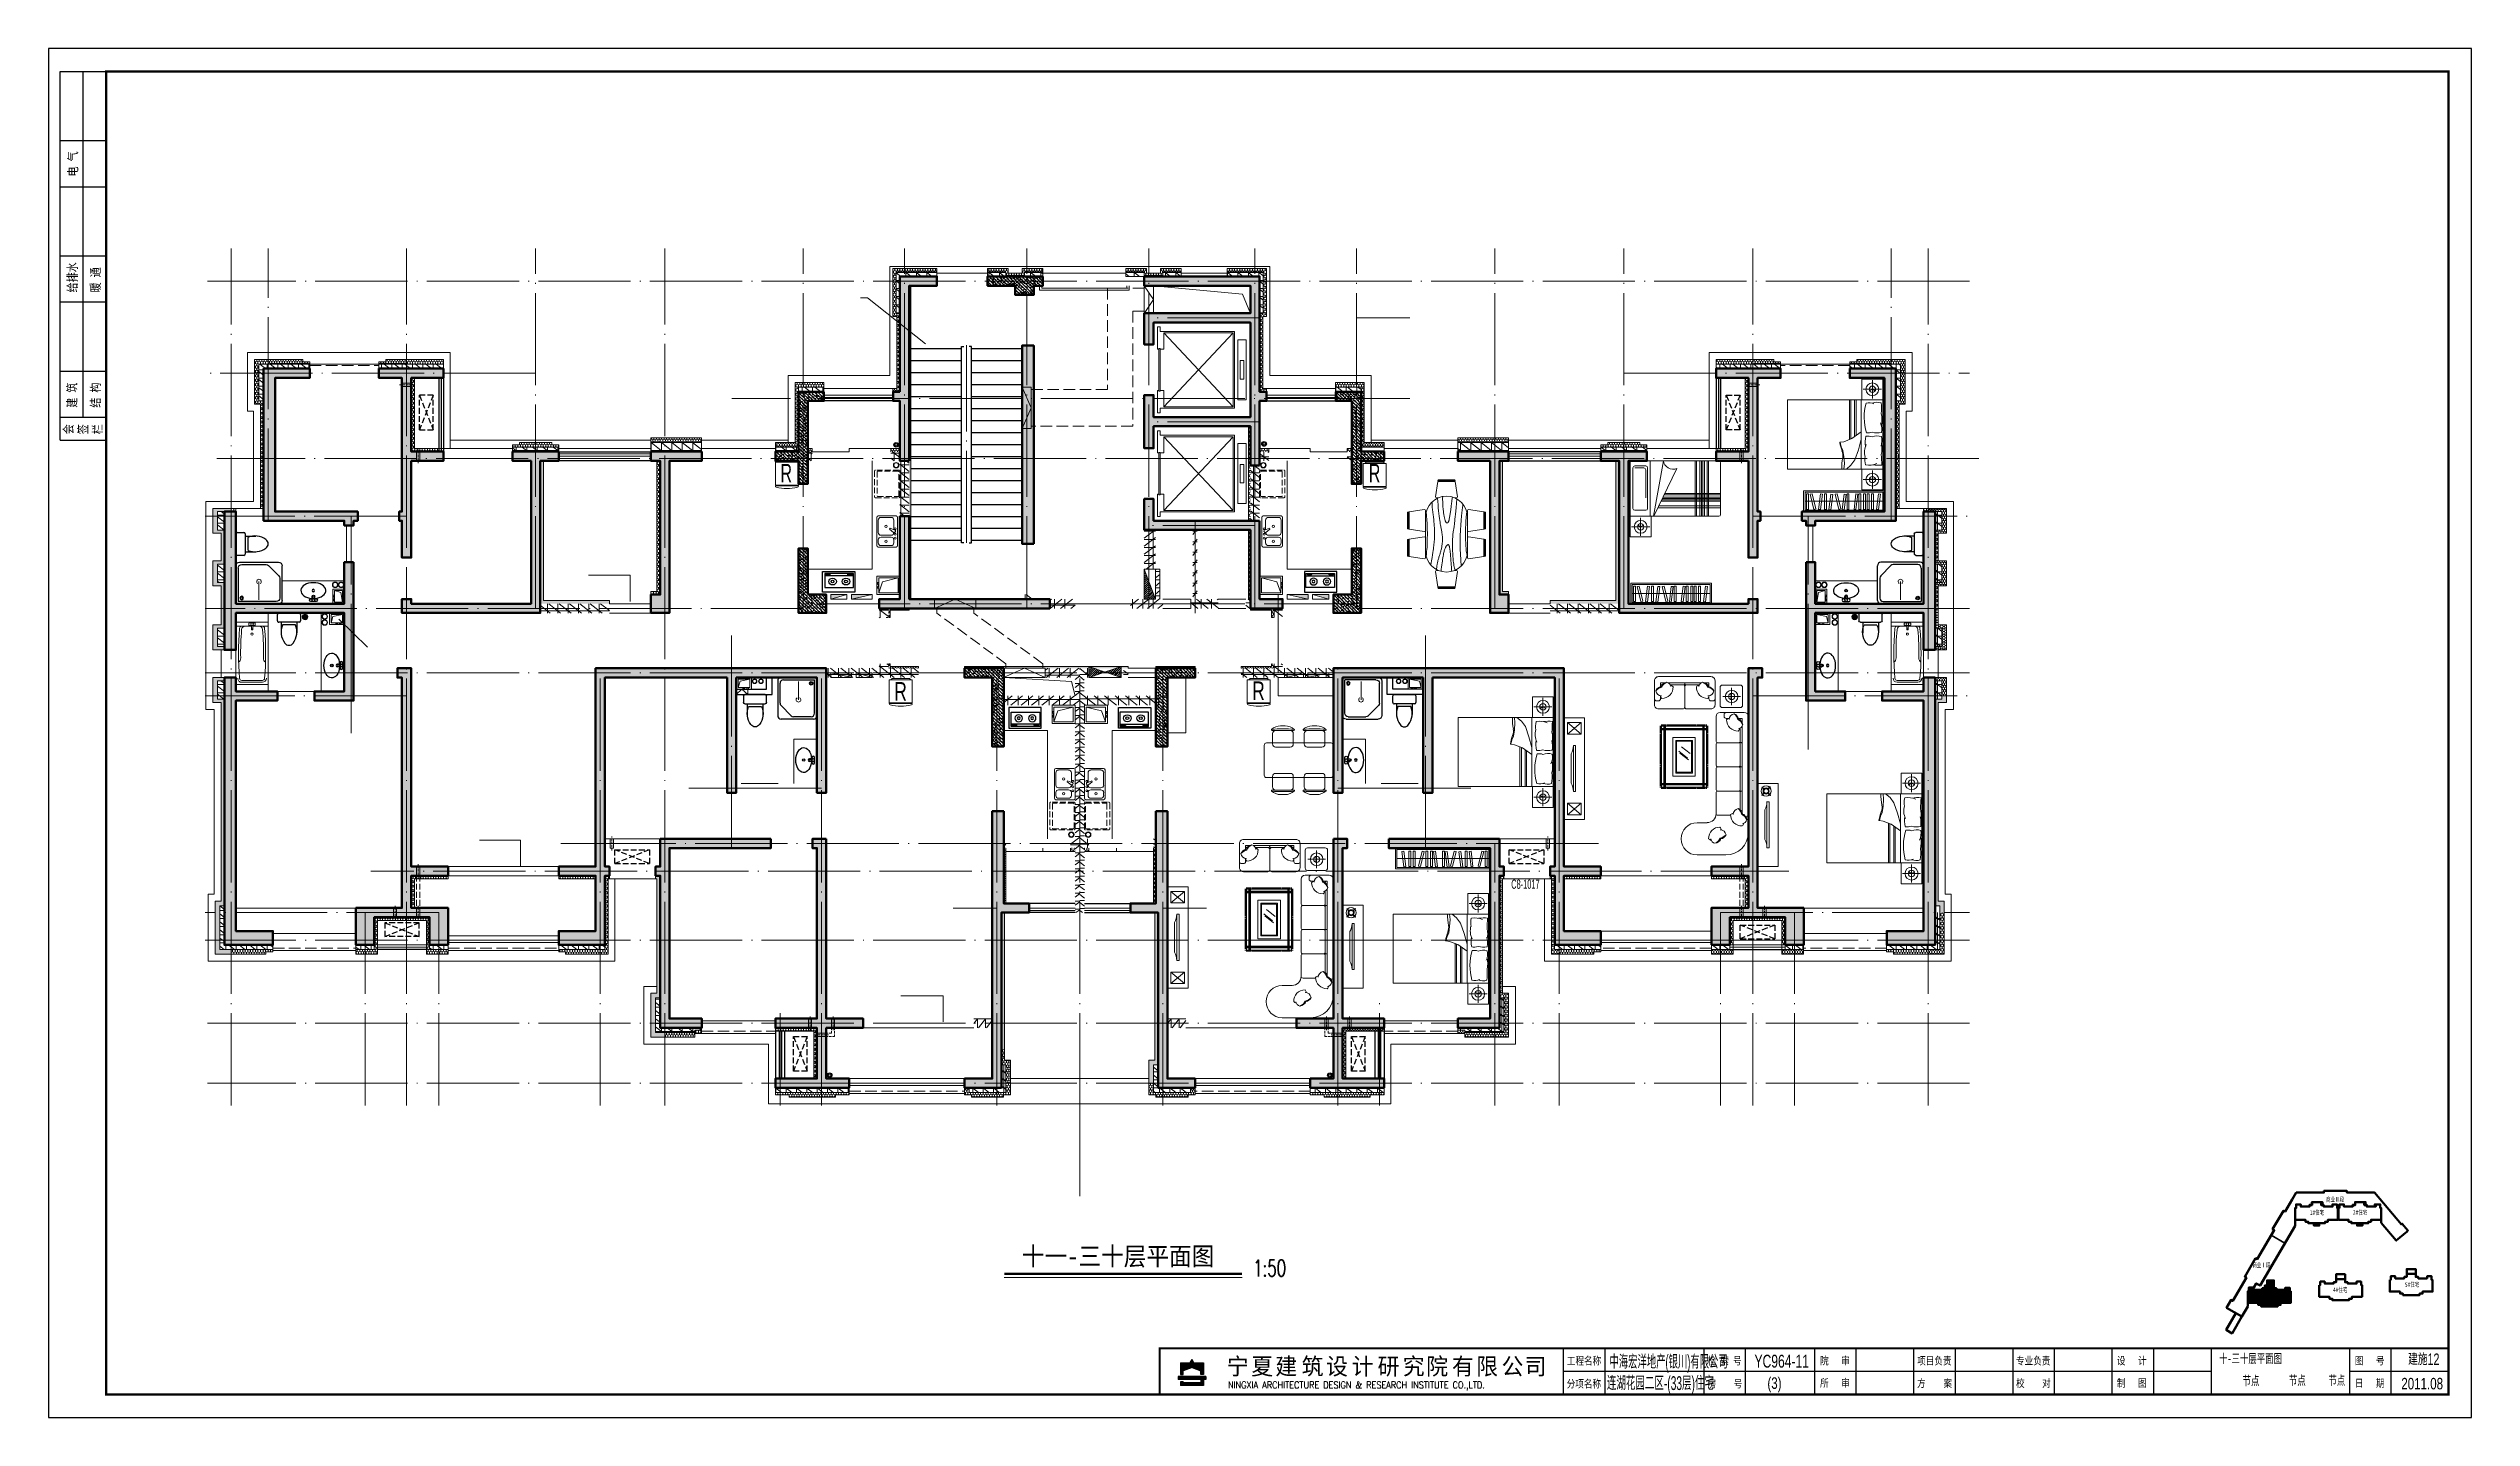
# Model space of a CAD drawing. Extents: x -32901 to 215436, y -92047 to 137701.
# Drawn here: x 162886 to 215436, y -92047 to -62347 of the extents above; entities outside this region: 3.
import ezdxf
from ezdxf.enums import TextEntityAlignment as Align

# ---------------------------------------------------------------- set-up
doc = ezdxf.new("R2010")
doc.units = 0
doc.header["$LTSCALE"] = 1000
doc.header["$MEASUREMENT"] = 0
doc.linetypes.add('DASH', pattern=[0.35, 0.25, -0.1])
doc.linetypes.add('DOTE', pattern=[2.42, 2, -0.2, 0.02, -0.2])
doc.layers.get('0').update_dxf_attribs({"linetype": 'CONTINUOUS'})
for name, color, linetype, lineweight in [('AXIS', 3, 'CONTINUOUS', 20), ('AXIS_TEXT', 7, 'CONTINUOUS', 25), ('DIM_IDEN', 3, 'CONTINUOUS', 20), ('DOTE', 1, 'CONTINUOUS', 9), ('LVTRY', 6, 'CONTINUOUS', 20), ('PUB_DIM', 3, 'CONTINUOUS', 20), ('PUB_HATCH', 8, 'CONTINUOUS', 15), ('PUB_TEXT', 7, 'CONTINUOUS', 25), ('PUB_TITLE', 4, 'CONTINUOUS', 25), ('STAIR', 2, 'CONTINUOUS', 25), ('TK', 7, 'CONTINUOUS', 25), ('WALL', 9, 'CONTINUOUS', 50), ('WINDOW', 4, 'CONTINUOUS', 20), ('保温', 71, 'CONTINUOUS', 15), ('剪力墙', 150, 'CONTINUOUS', 50), ('墙填充', 254, 'CONTINUOUS', 18), ('家具1', 8, 'CONTINUOUS', 15), ('栏杆', 40, 'CONTINUOUS', 18), ('洁具', 6, 'CONTINUOUS', 25), ('洞口层', 20, 'CONTINUOUS', 5), ('看线', 30, 'CONTINUOUS', 25), ('空心砖', 8, 'CONTINUOUS', 15), ('立面线', 7, 'CONTINUOUS', 40), ('装饰墙', 11, 'CONTINUOUS', 15), ('装饰线', 201, 'CONTINUOUS', 18), ('门窗编号', 140, 'CONTINUOUS', 5)]:
    doc.layers.add(name, color=color, linetype=linetype, lineweight=lineweight)
doc.styles.add('-ROMANT', font='RomanT.shx', dxfattribs={"width": 0.9})
doc.styles.add('-宋体', font='NSimSun.ttf', dxfattribs={"width": 0.8})
doc.styles.add('_ST64S', font='txt.shx', dxfattribs={"width": 1.2, "bigfont": 'ST64S.shx'})
doc.styles.add('COMPLEX', font='COMPLEX')
doc.styles.add('dim_font', font='SIMPLEX.shx', dxfattribs={"width": 0.6})
doc.styles.add('HT', font='SIMHEI.TTF', dxfattribs={"width": 0.8})
doc.styles.add('HZ', font='new-romd.shx', dxfattribs={"width": 0.7, "bigfont": 'hztxt.shx'})
doc.styles.add('HZFS', font='new-romc.shx', dxfattribs={"width": 0.7, "bigfont": 'hzfs.shx'})
doc.styles.add('N1', font='new-romd.shx', dxfattribs={"width": 0.65, "bigfont": 'hztxt.shx'})
doc.styles.add('N2', font='SimSun.ttf', dxfattribs={"width": 0.7})
doc.styles.add('N3', font='new-roms.shx', dxfattribs={"width": 0.7, "bigfont": 'hztxt.shx'})
doc.styles.add('ROM', font='NEW-ROMD.SHX', dxfattribs={"width": 0.8, "bigfont": 'HZTXT.SHX'})
doc.styles.add('ST', font='txt.shx', dxfattribs={"bigfont": 'HT64S.SHX'})
pattern_1 = [(180, (489932.66, 13468.73), (0, 175), []), (142.125, (489732.66, 13468.73), (84.80764, 109.03833), []), (90, (489732.66, 13468.73), (225, 1e-14), [])]
pattern_2 = [(0, (-411405.88, -10871.12), (0, 175), []), (37.875, (-411205.88, -10871.12), (-84.80764, 109.038328), []), (90, (-411205.88, -10871.12), (-225, 1e-14), [])]
pattern_3 = [(90, (489932.66, -65931.273), (27.4963, 47.625), [31.75, -63.5]), (330, (489932.66, -65931.273), (27.4963099, -47.6249943), [31.75, -63.5]), (30, (489932.66, -65931.273), (54.9926099, 5.7e-06), [-63.5, 31.75])]
pattern_4 = [(90, (489932.66, -145331.404), (27.4963, 47.625), [31.75, -63.5]), (330, (489932.66, -145331.404), (27.4963099, -47.6249943), [31.75, -63.5]), (30, (489932.66, -145331.404), (54.9926099, 5.7e-06), [-63.5, 31.75])]
pattern_5 = [(90, (422082.054, 72327.727), (27.4963, 47.625), [31.75, -63.5]), (330, (422082.054, 72327.727), (27.4963099, -47.6249943), [31.75, -63.5]), (30, (422082.054, 72327.727), (54.9926099, 5.7e-06), [-63.5, 31.75])]
pattern_6 = [(90, (422082.054, -83822.007), (27.4963, 47.625), [31.75, -63.5]), (330, (422082.054, -83822.007), (27.49631, -47.6249943), [31.75, -63.5]), (30, (422082.054, -83822.007), (54.99261, 5.7e-06), [-63.5, 31.75])]
pattern_7 = [(180, (422082.05, 20277.73), (0, 175), []), (142.125, (421882.05, 20277.73), (84.80764, 109.03833), []), (90, (421882.05, 20277.73), (225, 1e-14), [])]
pattern_8 = [(180, (418494.3, -100255.24), (0, 175), []), (142.125, (418294.3, -100255.24), (84.80764, 109.03833), []), (90, (418294.3, -100255.24), (225, 1e-14), [])]
pattern_9 = [(90, (418494.3, -100255.238), (27.4963, 47.625), [31.75, -63.5]), (330, (418494.3, -100255.238), (27.49631, -47.6249943), [31.75, -63.5]), (30, (418494.3, -100255.238), (54.99261, 5.7e-06), [-63.5, 31.75])]
pattern_10 = [(180, (422082.05, -83822), (0, 175), []), (142.125, (421882.05, -83822), (84.80764, 109.03833), []), (90, (421882.05, -83822), (225, 1e-14), [])]
pattern_11 = [(90, (422082.05, -83822), (175, 1e-14), []), (52.125, (422082.05, -83622), (109.03833, -84.80764), []), (7e-15, (422082.05, -83622), (3e-14, -225), [])]
pattern_12 = [(90, (418129.254, 41051.318), (27.4963, 47.625), [31.75, -63.5]), (330, (418129.254, 41051.318), (27.4963099, -47.6249943), [31.75, -63.5]), (30, (418129.254, 41051.318), (54.9926099, 5.7e-06), [-63.5, 31.75])]
pattern_13 = [(45, (310168.9, 70945.99), (-35.35534, 35.35534), []), (50, (310168.9, 70945.99), (143.452, -12.5504), [15, -165]), (355, (310168.9, 70945.99), (-27.7503, 150.4384), [12, -132]), (100.4514, (310180.85, 70944.94), (115.7019, 137.8879), [12.748, -140.2284]), (46.1842, (310168.9, 70985.99), (213.4482, -33.1038), [22.5, -247.5]), (96.6356, (310186.69, 70983.23), (186.9325, 194.8236), [19.122, -210.3426]), (351.1842, (310168.9, 70985.99), (186.9324, 194.8237), [18, -198]), (21, (310188.9, 70975.99), (119.3814, -80.5238), [15, -165]), (326, (310188.9, 70975.99), (48.663, 145.03), [12, -132]), (71.4514, (310198.85, 70969.28), (168.0445, 64.5061), [12.748, -140.2284]), (37.5, (310168.9, 70945.99), (2.43197, 66.57877), [0, -130.4, 0, -134, 0, -132.5]), (7.5, (310168.9, 70945.99), (52.6139, 78.88234), [0, -76.4, 0, -127.4, 0, -50.5]), (327.5, (310124.3, 70945.99), (106.76449, -4.51097), [0, -50, 0, -156, 0, -207]), (317.5, (310104.3, 70945.99), (116.6372, 20.021), [0, -65, 0, -103.6, 0, -147])]
pattern_14 = [(45, (-188159.54, 103053.335), (-35.355339, 35.355339), []), (50, (-188159.54, 103053.33), (143.452037, -12.550427), [15, -165]), (355, (-188159.54, 103053.33), (-27.750267, 150.438427), [12, -132]), (100.4514, (-188147.59, 103052.29), (115.701876, 137.88791), [12.74804, -140.228422]), (46.1842, (-188159.54, 103093.33), (213.44821, -33.1038), [22.5, -247.5]), (96.6356, (-188141.75, 103090.58), (186.93254, 194.82357), [19.12206, -210.3426]), (351.1842, (-188159.54, 103093.33), (186.93239, 194.82372), [18, -198]), (21, (-188139.54, 103083.33), (119.38141, -80.523778), [15, -165]), (326, (-188139.54, 103083.33), (48.663066, 145.03001), [12, -132]), (71.4514, (-188129.59, 103076.62), (168.044526, 64.5061), [12.74804, -140.228422]), (37.5, (-188159.54, 103053.335), (2.431971, 66.578771), [0, -130.4, 0, -134, 0, -132.5]), (7.5, (-188159.54, 103053.335), (52.613907, 78.882342), [0, -76.4, 0, -127.4, 0, -50.5]), (327.5, (-188204.14, 103053.335), (106.764487, -4.5109743), [0, -50, 0, -156, 0, -207]), (317.5, (-188224.14, 103053.33), (116.637234, 20.020996), [0, -65, 0, -103.6, 0, -147])]
pattern_15 = [(45, (8803.1, 34278.047), (-35.355339, 35.355339), []), (50, (8803.1, 34278.05), (143.452037, -12.550427), [15, -165]), (355, (8803.1, 34278.05), (-27.75027, 150.43843), [12, -132]), (100.4514, (8815.05, 34277), (115.701876, 137.88791), [12.74804, -140.22842]), (46.1842, (8803.1, 34318.05), (213.44821, -33.1038), [22.5, -247.5]), (96.6356, (8820.89, 34315.29), (186.93254, 194.82357), [19.12206, -210.3426]), (351.1842, (8803.1, 34318.05), (186.93239, 194.82372), [18, -198]), (21, (8823.1, 34308.05), (119.38141, -80.52378), [15, -165]), (326, (8823.1, 34308.05), (48.663066, 145.03001), [12, -132]), (71.4514, (8833.05, 34301.34), (168.044526, 64.5061), [12.74804, -140.22842]), (37.5, (8803.1, 34278.047), (2.431971, 66.578771), [0, -130.4, 0, -134, 0, -132.5]), (7.5, (8803.1, 34278.05), (52.613907, 78.882342), [0, -76.4, 0, -127.4, 0, -50.5]), (327.5, (8758.5, 34278.047), (106.764487, -4.510974), [0, -50, 0, -156, 0, -207]), (317.5, (8738.5, 34278.05), (116.637234, 20.020996), [0, -65, 0, -103.6, 0, -147])]
pattern_16 = [(45, (-291708.287, -29440.89), (-35.355339, 35.355339), []), (50, (-291708.29, -29440.89), (143.452037, -12.550427), [15, -165]), (355, (-291708.29, -29440.89), (-27.750267, 150.438427), [12, -132]), (100.4514, (-291696.33, -29441.94), (115.701876, 137.887908), [12.748038, -140.228422]), (46.1842, (-291708.29, -29400.89), (213.44821, -33.103803), [22.5, -247.5]), (96.6356, (-291690.5, -29403.65), (186.93254, 194.823574), [19.12206, -210.3426]), (351.1842, (-291708.29, -29400.9), (186.93239, 194.82372), [18, -198]), (21, (-291688.29, -29410.89), (119.38141, -80.523778), [15, -165]), (326, (-291688.29, -29410.89), (48.663066, 145.03001), [12, -132]), (71.4514, (-291678.34, -29417.6), (168.044526, 64.5061), [12.748038, -140.228422]), (37.5, (-291708.287, -29440.89), (2.431971, 66.5787708), [0, -130.4, 0, -134, 0, -132.5]), (7.5, (-291708.29, -29440.89), (52.6139075, 78.882342), [0, -76.4, 0, -127.4, 0, -50.5]), (327.5, (-291752.887, -29440.89), (106.7644872, -4.5109743), [0, -50, 0, -156, 0, -207]), (317.5, (-291772.89, -29440.89), (116.637234, 20.020996), [0, -65, 0, -103.6, 0, -147])]

msp = doc.modelspace()

# ---------------------------------------------------------------- texts
at = {"layer": 'PUB_TEXT', "style": 'ST'}
for p in [(-32944, 137110), (-19697, 137044)]:
    msp.add_text('图纸', height=534.7, dxfattribs=at).set_placement(p)
at = {"layer": 'PUB_TEXT'}
for s, height, style, width, p in [('宁', 2191, '_ST64S', 1.2, (22411, 120174)), ('十一-三十层平面图', 400, 'HT', 0.9, (183996, -88748)), ('1:50', 360, 'COMPLEX', 0.66, (189014, -88986))]:
    msp.add_text(s, height=height, dxfattribs=dict(at, style=style, width=width)).set_placement(p)
for style, width, p in [('N1', 0.65, (178886, -71560)), ('N1', 0.65, (191645, -71560)), ('N3', 0.7, (181366, -76293)), ('N3', 0.7, (189128, -76279))]:
    msp.add_text('R', height=400, dxfattribs=dict(at, style=style, width=width)).set_placement(p, align=Align.MIDDLE)
at = {"layer": 'TK'}
for s, height, style, width, p in [('十-三十层平面图', 200, 'HT', 0.65, (209961, -90865)), ('建施12', 250, 'N1', 0.7, (214060, -90907)), ('节点', 200, 'HT', 0.65, (210472, -91346)), ('节点', 200, 'HT', 0.65, (211477, -91340)), ('节点', 200, 'HT', 0.65, (212332, -91340))]:
    msp.add_text(s, height=height, dxfattribs=dict(at, style=style, width=width)).set_placement(p)
at = {"layer": '门窗编号', "style": 'HZ', "width": 0.6}
msp.add_text('C8-1017', height=200, dxfattribs=at).set_placement((194609, -80576))

# ---------------------------------------------------------------- blocks, each defined once
blk = doc.blocks.new('M_E25ESP')
at = {"color": 0, "linetype": 'ByBlock'}
for p, q in [((0, -307), (0, 307)), ((31, 338), (419, 338)), ((48, 2), (57, -12)), ((59, 31), (163, 70)), ((82, 245), (82, 40)), ((173, 53), (87, -18)), ((358, 307), (143, 307)), ((163, 70), (173, 53)), ((419, -20), (419, 245)), ((450, 307), (450, -307)), ((419, -338), (31, -338)), ((82, -184), (82, -245)), ((143, -82), (358, -82)), ((358, -123), (143, -123)), ((143, -307), (358, -307)), ((419, -245), (419, -184))]:
    blk.add_line(p, q, dxfattribs=at)
for centre, radius in [((51, 61), 20.5), ((251, 112), 25.6), ((51, -61), 20.5), ((51, -143), 20.5), ((251, -210), 25.6)]:
    blk.add_circle(centre, radius, dxfattribs=at)
for centre, radius, start, end in [((31, 307), 30.7, 90, 180), ((66, 12), 20.5, 110.5377, 210), ((143, 245), 61.4, 90, 180), ((358, 245), 61.4, 0, 90), ((419, 307), 30.7, 0, 90), ((31, -307), 30.7, 180, 270), ((74, -2), 20.5, 210, 309.4623), ((143, -20), 61.4, 180, 270), ((143, -184), 61.4, 90, 180), ((143, -245), 61.4, 180, 270), ((358, -20), 61.4, 270, 0), ((358, -184), 61.4, 0, 90), ((358, -245), 61.4, 270, 0), ((419, -307), 30.7, 270, 0)]:
    blk.add_arc(centre, radius, start, end, dxfattribs=at)
at = {"style": 'dim_font', "width": 0.8, "flags": 9}
for tag in ['XSIZE', 'YSIZE']:
    blk.add_attdef(tag, (0, 0), '', height=0.5, dxfattribs=at)
blk = doc.blocks.new('jjz')
at = {"layer": '洁具'}
for p, q in [((450, 700), (0, 700)), ((0, 700), (0, 0)), ((102, 51), (102, 673)), ((102, 673), (410, 673)), ((360, 673), (360, 51)), ((380, 641), (390, 641)), ((381, 549), (390, 549)), ((388, 630), (403, 630)), ((388, 566), (388, 630)), ((403, 566), (388, 566)), ((403, 630), (403, 566)), ((410, 673), (410, 51)), ((450, 0), (450, 700)), ((0, 0), (450, 0)), ((410, 51), (102, 51)), ((380, 168), (390, 168)), ((381, 76), (390, 76)), ((388, 93), (388, 157)), ((388, 157), (403, 157)), ((403, 93), (388, 93)), ((403, 157), (403, 93))]:
    blk.add_line(p, q, dxfattribs=at)
at = {"layer": '洁具', "extrusion": (0, 0, -1)}
for centre, major_axis, start_param, end_param in [((233, 508), (0, 82.5), 3.141593, 9.424778), ((233, 508), (0, 31.6), 3.141593, 9.424778), ((530, 595), (0, 177), -1.570796, -1.464362), ((530, 595), (0, 177), 4.605954, 4.712389), ((456, 604), (0, 94.4), -1.464362, -1.318368), ((456, 586), (0, 94.4), 4.45996, 4.605954), ((409, 617), (0, 41.3), -1.318368, -1.013853), ((409, 573), (0, 41.3), 4.155445, 4.45996), ((381, 637), (0, 4.03), -1.013853, 0), ((381, 553), (0, 4.03), 3.141593, 4.155445), ((539, 595), (0, 177), -1.570796, -1.464362), ((539, 595), (0, 177), 4.605954, 4.712389), ((381, 637), (0, 4.03), 0, 0.313206), ((465, 604), (0, 94.4), -1.464362, -1.318368), ((465, 586), (0, 94.4), 4.45996, 4.605954), ((419, 617), (0, 41.3), -1.318368, -1.013853), ((419, 573), (0, 41.3), 4.155445, 4.45996), ((390, 637), (0, 4.03), -1.013853, 0), ((390, 553), (0, 4.03), 3.141593, 4.155445), ((390, 637), (0, 4.03), 0, 1.013851), ((390, 553), (0, 4.03), 2.127739, 3.141593), ((362, 617), (0, 41.3), 1.013851, 1.240657), ((362, 573), (0, 41.3), 1.823225, 2.12774), ((316, 586), (0, 94.4), 1.788282, 1.823225), ((233, 216), (0, 82.5), 3.141593, 9.424778), ((233, 216), (0, 31.6), 3.141593, 9.424778), ((530, 122), (0, 177), -1.570796, -1.464362), ((530, 122), (0, 177), 4.605954, 4.712389), ((456, 131), (0, 94.4), -1.464362, -1.318368), ((456, 113), (0, 94.4), 4.45996, 4.605954), ((409, 144), (0, 41.3), -1.318368, -1.013853), ((409, 100), (0, 41.3), 4.155445, 4.45996), ((381, 164), (0, 4.03), -1.013853, 0), ((381, 80), (0, 4.03), 3.141593, 4.155445), ((539, 122), (0, 177), -1.570796, -1.464362), ((539, 122), (0, 177), 4.605954, 4.712389), ((381, 164), (0, 4.03), 0, 0.313206), ((465, 131), (0, 94.4), -1.464362, -1.318368), ((465, 113), (0, 94.4), 4.45996, 4.605954), ((419, 144), (0, 41.3), -1.318368, -1.013853), ((419, 100), (0, 41.3), 4.155445, 4.45996), ((390, 164), (0, 4.03), -1.013853, 0), ((390, 80), (0, 4.03), 3.141593, 4.155445), ((390, 164), (0, 4.03), 0, 1.013851), ((390, 80), (0, 4.03), 2.127739, 3.141593), ((362, 144), (0, 41.3), 1.013851, 1.240657), ((362, 100), (0, 41.3), 1.823225, 2.12774), ((316, 113), (0, 94.4), 1.788282, 1.823225)]:
    blk.add_ellipse(centre, major_axis=major_axis, ratio=0.9, start_param=start_param, end_param=end_param, dxfattribs=at)
blk = doc.blocks.new('j3')
at = {"layer": '洁具'}
for p, q in [((0, -220), (0, 220)), ((30, 250), (170, 250)), ((200, 220), (200, -220)), ((200, 170), (430, 170)), ((260, 140), (260, -140)), ((170, -250), (30, -250)), ((200, -170), (430, -170))]:
    blk.add_line(p, q, dxfattribs=at)
for centre, radius, start, end in [((30, 220), 30, 90, 180), ((170, 220), 30, 0, 90), ((413, -227), 398, 53.3619, 112.5495), ((590, 0), 110, 303.4509, 56.5491), ((30, -220), 30, 180, 270), ((170, -220), 30, 270, 0), ((413, 227), 398, 247.4505, 306.6381)]:
    blk.add_arc(centre, radius, start, end, dxfattribs=at)
at = {"style": 'dim_font', "width": 0.8, "flags": 9}
for tag in ['YSIZE', 'XSIZE']:
    blk.add_attdef(tag, (0, 0), '', height=0.5, rotation=270, dxfattribs=at)
blk = doc.blocks.new('_LV10')
blk.add_line((0, -37), (0, -432))
blk.add_arc((0, -432), 50, 121.0332, 58.9668)
blk = doc.blocks.new('j1')
at = {"layer": '洁具'}
for p, q in [((-29, 29), (-111, 29)), ((-29, 29), (-111, 29)), ((-111, 18), (-51, 18)), ((-111, 18), (-51, 18)), ((-58, 58), (-58, 29)), ((-58, 58), (-58, 29)), ((-58, 18), (-58, -18)), ((-58, 18), (-58, -18)), ((0, -58), (0, 58)), ((0, -58), (0, 58)), ((-111, -18), (-51, -18)), ((-111, -18), (-51, -18)), ((-29, -29), (-111, -29)), ((-29, -29), (-111, -29)), ((-58, -29), (-58, -58)), ((-58, -29), (-58, -58))]:
    blk.add_line(p, q, dxfattribs=at)
for radius in [27, 27, 22.5, 22.5]:
    blk.add_circle((-237, 0), radius, dxfattribs=at)
for centre, radius, start, end in [((-111, 0), 28.8, 90, 270), ((-111, 0), 28.8, 90, 270), ((-111, 0), 18, 90, 270), ((-111, 0), 18, 90, 270), ((-29, 58), 28.8, 0, 180), ((-29, 58), 28.8, 0, 180), ((-29, 0), 28.8, 141.3178, 218.6822), ((-29, 0), 28.8, 141.3178, 218.6822), ((-29, 0), 28.8, 270, 90), ((-29, 0), 28.8, 270, 90), ((-29, -58), 28.8, 180, 0), ((-29, -58), 28.8, 180, 0)]:
    blk.add_arc(centre, radius, start, end, dxfattribs=at)
at = {"layer": '洁具', "extrusion": (0, 0, -1)}
for start_param, end_param in [(1.677666, 7.747112), (1.677666, 7.747112), (1.50408, 1.637512), (1.50408, 1.637512)]:
    blk.add_ellipse((-237, 0), major_axis=(0, 270), ratio=0.633333, start_param=start_param, end_param=end_param, dxfattribs=at)
blk = doc.blocks.new('jjg1')
at = {"layer": 'LVTRY'}
for points in [[(-250, 320), (0, 320), (0, 0), (-250, 0)], [(-215, 285), (-35, 285), (-35, 35), (-215, 35)]]:
    blk.add_lwpolyline(points, close=True, dxfattribs=at)
blk.add_lwpolyline([(-215, 255), (-250, 255), (-215, 195), (-250, 135), (-215, 135)], dxfattribs=at)
at = {"layer": 'PUB_DIM'}
blk.add_lwpolyline([(-215, 35), (-75, 73), (-35, 285)], dxfattribs=at)
blk = doc.blocks.new('yg3')
at = {"layer": '洁具'}
for p, q in [((-1000, 75), (-1000, 825)), ((-950, 556), (-950, 125)), ((-928, 609), (-709, 828)), ((-75, 900), (-925, 900)), ((-125, 850), (-656, 850)), ((-50, 775), (-50, 50)), ((0, 0), (0, 825)), ((-925, 0), (0, 0)), ((-875, 50), (-50, 50))]:
    blk.add_line(p, q, dxfattribs=at)
for radius in [38.8, 23.8]:
    blk.add_circle((-125, 125), radius, dxfattribs=at)
for centre, start, end in [((-925, 825), 90, 180), ((-875, 556), 135, 180), ((-656, 775), 90, 135), ((-125, 775), 0, 90), ((-75, 825), 0, 90), ((-925, 75), 180, 270), ((-875, 125), 180, 270)]:
    blk.add_arc(centre, 75, start, end, dxfattribs=at)
blk = doc.blocks.new('yg01')
at = {"layer": 'LVTRY'}
for p, q in [((0, -715), (0, 63)), ((0, 63), (1500, 63)), ((96, -309), (96, 63)), ((96, -309), (96, 63)), ((96, -309), (96, 63)), ((1500, 63), (1500, -715)), ((17, -392), (17, -261)), ((31, -248), (65, -248)), ((31, -405), (65, -405)), ((78, -300), (78, -261)), ((78, -392), (78, -352)), ((87, -309), (176, -309)), ((87, -309), (176, -309)), ((87, -344), (176, -344)), ((96, -77), (96, -309)), ((96, -715), (96, -344)), ((96, -715), (96, -344)), ((96, -715), (96, -344)), ((96, -344), (96, -576)), ((157, -337), (157, -316)), ((183, -337), (183, -316)), ((1404, -77), (1404, -576)), ((1448, -77), (1448, -576)), ((1448, -77), (1448, -576)), ((1500, -715), (0, -715))]:
    blk.add_line(p, q, dxfattribs=at)
for centre, radius in [((48, -326), 30.5), ((286, -326), 26.2)]:
    blk.add_circle(centre, radius, dxfattribs=at)
for centre, radius, start, end in [((750, -6932), 6933, 85.02089, 94.97911), ((1352, -77), 95.9, 0, 90), ((31, -261), 13.1, 90, 180), ((31, -392), 13.1, 180, 270), ((65, -261), 13.1, 0, 90), ((65, -392), 13.1, 270, 0), ((87, -300), 8.72, 180, 270), ((87, -352), 8.72, 90, 180), ((148, -77), 52.3, 90, 180), ((183, -162), 87.2, 94.78634, 180), ((183, -491), 87.2, 180, 265.21366), ((148, -576), 52.3, 180, 270), ((150, -316), 6.98, 0, 90), ((150, -337), 6.98, 270, 0), ((750, -6932), 6881, 89.0758, 94.78634), ((176, -316), 6.98, 0, 90), ((176, -337), 6.98, 270, 0), ((750, 6279), 6881, 265.21366, 270.9242), ((863, 79), 131, 269.0758, 321.77711), ((1352, -77), 52.3, 0, 90), ((1352, -576), 52.3, 270, 0), ((1352, -576), 95.9, 270, 0), ((750, 6279), 6933, 265.02089, 274.97911), ((863, -732), 131, 38.22289, 90.9242)]:
    blk.add_arc(centre, radius, start, end, dxfattribs=at)
blk = doc.blocks.new('yg4')
at = {"layer": '洁具'}
for p, q in [((-775, 0), (0, 0)), ((0, 0), (0, -825)), ((-850, -75), (-850, -825)), ((-800, -556), (-800, -125)), ((-725, -50), (-50, -50)), ((-50, -775), (-50, -50)), ((-778, -609), (-559, -828)), ((-75, -900), (-775, -900)), ((-125, -850), (-506, -850))]:
    blk.add_line(p, q, dxfattribs=at)
for radius in [38.8, 23.8]:
    blk.add_circle((-125, -125), radius, dxfattribs=at)
for centre, start, end in [((-775, -75), 90, 180), ((-725, -125), 90, 180), ((-775, -825), 180, 270), ((-725, -556), 180, 225), ((-506, -775), 225, 270), ((-125, -775), 270, 0), ((-75, -825), 270, 0)]:
    blk.add_arc(centre, 75, start, end, dxfattribs=at)
at = {"layer": 'LVTRY', "xscale": -1}
blk.add_blockref('_LV10', (-400, -50), dxfattribs=at)
blk = doc.blocks.new('dil')
at = {"layer": 'LVTRY'}
for p, q in [((-58, 14), (36, -48)), ((-50, 33), (50, -33)), ((-37, 48), (58, -14)), ((-16, 58), (60, 9)), ((-59, -9), (15, -58))]:
    blk.add_line(p, q, dxfattribs=at)
blk.add_circle((0, 0), 60, dxfattribs=at)
blk = doc.blocks.new('ktj1')
at = {"layer": '洁具', "linetype": 'DASH', "ltscale": 0.5}
blk.add_lwpolyline([(750, 0), (750, 300), (0, 300), (750, 0), (0, 0), (750, 300), (0, 300), (0, 0)], dxfattribs=at)
blk = doc.blocks.new('xyj01')
at = {"layer": 'LVTRY', "linetype": 'DASH', "ltscale": 0.5}
for p, q in [((-300, 526), (-300, 24)), ((276, 550), (-276, 550)), ((300, 24), (300, 526)), ((-276, 478), (-276, 36)), ((-276, 0), (276, 0)), ((264, 490), (-264, 490)), ((-264, 24), (264, 24)), ((276, 36), (276, 478))]:
    blk.add_line(p, q, dxfattribs=at)
for centre, radius, start, end in [((-276, 526), 24, 90, 180), ((276, 526), 24, 0, 90), ((-276, 24), 24, 180, 270), ((-264, 478), 12, 90, 180), ((-264, 36), 12, 180, 270), ((264, 478), 12, 0, 90), ((264, 36), 12, 270, 0), ((276, 24), 24, 270, 0)]:
    blk.add_arc(centre, radius, start, end, dxfattribs=at)
blk = doc.blocks.new('jjg2')
at = {"layer": 'LVTRY'}
for points in [[(0, 400), (500, 400), (500, 0), (0, 0)], [(40, 360), (460, 360), (460, 40), (40, 40)]]:
    blk.add_lwpolyline(points, close=True, dxfattribs=at)
blk.add_lwpolyline([(40, 140), (0, 140), (40, 200), (0, 260), (40, 260)], dxfattribs=at)
at = {"layer": 'PUB_DIM'}
blk.add_lwpolyline([(40, 40), (125, 278), (460, 360)], dxfattribs=at)
blk = doc.blocks.new('czh3')
at = {"layer": '家具1'}
for p, q in [((177, 646), (637, 646)), ((182, 578), (182, 353)), ((357, 746), (456, 746)), ((632, 578), (632, 353)), ((863, 646), (1323, 646)), ((868, 578), (868, 353)), ((1044, 746), (1143, 746)), ((1318, 578), (1318, 353)), ((0, 325), (0, -325)), ((1450, 375), (50, 375)), ((249, 286), (564, 286)), ((936, 286), (1251, 286)), ((1500, -325), (1500, 325)), ((50, -375), (1450, -375)), ((182, -578), (182, -353)), ((249, -286), (564, -286)), ((632, -578), (632, -353)), ((868, -578), (868, -353)), ((936, -286), (1251, -286)), ((1318, -578), (1318, -353)), ((177, -646), (637, -646)), ((357, -746), (456, -746)), ((863, -646), (1323, -646)), ((1044, -746), (1143, -746))]:
    blk.add_line(p, q, dxfattribs=at)
for centre, radius, start, end in [((167, 662), 10, 130.7265, 202.67), ((177, 666), 20, 202.67, 270), ((367, 430), 316, 91.7651, 130.7265), ((407, -2032), 2713, 84.8023, 95.1977), ((249, 578), 67.5, 90, 180), ((446, 430), 316, 49.2735, 88.2349), ((564, 578), 67.5, 0, 90), ((637, 666), 20, 270, 337.33), ((646, 662), 10, 337.33, 49.2735), ((854, 662), 10, 130.7265, 202.67), ((863, 666), 20, 202.67, 270), ((1054, 430), 316, 91.7651, 130.7265), ((1093, -2032), 2713, 84.8023, 95.1977), ((936, 578), 67.5, 90, 180), ((1133, 430), 316, 49.2735, 88.2349), ((1251, 578), 67.5, 0, 90), ((1323, 666), 20, 270, 337.33), ((1333, 662), 10, 337.33, 49.2735), ((50, 325), 50, 90, 180), ((249, 353), 67.5, 180, 270), ((564, 353), 67.5, 270, 0), ((936, 353), 67.5, 180, 270), ((1251, 353), 67.5, 270, 0), ((1450, 325), 50, 0, 90), ((50, -325), 50, 180, 270), ((249, -353), 67.5, 90, 180), ((564, -353), 67.5, 0, 90), ((936, -353), 67.5, 90, 180), ((1251, -353), 67.5, 0, 90), ((1450, -325), 50, 270, 0), ((167, -662), 10, 157.33, 229.2735), ((177, -666), 20, 90, 157.33), ((407, 2032), 2713, 264.8023, 275.1977), ((367, -430), 316, 229.2735, 268.2349), ((249, -578), 67.5, 180, 270), ((446, -430), 316, 271.7651, 310.7265), ((564, -578), 67.5, 270, 0), ((637, -666), 20, 22.67, 90), ((646, -662), 10, 310.7265, 22.67), ((854, -662), 10, 157.33, 229.2735), ((863, -666), 20, 90, 157.33), ((1093, 2032), 2713, 264.8023, 275.1977), ((1054, -430), 316, 229.2735, 268.2349), ((936, -578), 67.5, 180, 270), ((1133, -430), 316, 271.7651, 310.7265), ((1251, -578), 67.5, 270, 0), ((1323, -666), 20, 22.67, 90), ((1333, -662), 10, 310.7265, 22.67)]:
    blk.add_arc(centre, radius, start, end, dxfattribs=at)
blk = doc.blocks.new('chuang1')
at = {"layer": '家具1'}
for p, q in [((-1500, 0), (0, 0)), ((-1500, -474), (-1500, 0)), ((-1500, 0), (-1500, -2100)), ((0, 0), (0, -823)), ((0, 0), (0, -2100)), ((-1534, -260), (-1926, -260)), ((-1730, -456), (-1730, -64)), ((-1500, -35), (0, -35)), ((-1500, -500), (0, -500)), ((-806, -500, -270), (-660, -703, -270)), ((-417, -563, -270), (-649, -500, -270)), ((34, -260), (426, -260)), ((230, -456), (230, -64)), ((-724, -614, -270), (-1500, -614, -270)), ((-701, -645, -270), (-1500, -645, -270)), ((-650, -728, -270), (-1500, -728, -270)), ((-638, -759, -270), (-1500, -759, -270)), ((-660, -703, -270), (-593, -879, -270)), ((-593, -879, -270), (-581, -958, -270)), ((-581, -958, -270), (-484, -934, -270)), ((-484, -934, -270), (-405, -897, -270)), ((-198, -642, -270), (-417, -563, -270)), ((-405, -897, -270), (-271, -879, -270)), ((-271, -879, -270), (-119, -867, -270)), ((-83, -727, -270), (-198, -642, -270)), ((-119, -867, -270), (0, -879, -270)), ((0, -823, -270), (-83, -727, -270)), ((-1500, -2100), (0, -2100))]:
    blk.add_line(p, q, dxfattribs=at)
for points in [[(-1500, -35), (-1500, -485), (-1950, -485), (-1950, -35)], [(0, -35), (0, -485), (450, -485), (450, -35)]]:
    blk.add_lwpolyline(points, close=True, dxfattribs=at)
for points in [[(-1730, -260), (-1695, -199)], [(-1730, -260), (-1695, -321)], [(230, -260), (195, -199)], [(230, -260), (195, -321)]]:
    blk.add_lwpolyline(points, dxfattribs=at)
at = {"layer": '家具1', "elevation": -270}
for points in [[(-1434, -71, 0.177), (-1429, -259, -0.516596)], [(-800, -261, -0.104503), (-788, -387, -0.141432), (-1431, -395, -0.168206), (-1417, -225, 4.425392)], [(-800, -261, 0.14099), (-794, -61, 0.235245)], [(-701, -261, -0.14099), (-707, -61, -0.235245)], [(-87, -54, -0.074897), (-91, -250, 0.472817)]]:
    blk.add_lwpolyline(points, format="xyb", dxfattribs=at)
at = {"layer": '家具1'}
for centre, radius in [((-1730, -260), 140), ((-1730, -260), 70), ((230, -260), 140), ((230, -260), 70)]:
    blk.add_circle(centre, radius, dxfattribs=at)
for centre, radius, start, end in [((-1300, -930, -270), 869, 83.569, 98.88), ((-1068, -673, -270), 621, 78.4063, 102.5791), ((-862, -367, -270), 314, 77.5554, 116.5378), ((-347, -361, -270), 368, 164.1707, 185.9871), ((-588, 115, -270), 529, 256.3762, 280.1383), ((-628, -590, -270), 535, 76.04, 98.4751), ((-443, -579, -270), 527, 76.3427, 101.1841), ((-367, -48, -270), 382, 243.8761, 286.1746), ((-1741, 28496, -270), 28598, 272.8502, 273.3148), ((-194, -19, -270), 402, 258.9631, 284.8961), ((-469, -328, -270), 387, 348.2417, 24.8684), ((-574, -960, -270), 7.24, 160.2464, 271.1377), ((-789, 176, -270), 1163, 280.6617, 289.8806), ((-295, -1142, -270), 244, 78.6608, 113.7384), ((-24, 208, -270), 1132, 258.6608, 271.239)]:
    blk.add_arc(centre, radius, start, end, dxfattribs=at)
blk = doc.blocks.new('tv2')
at = {"layer": '家具1'}
for p, q in [((-450, 0), (0, 0)), ((-450, 0), (-450, -1800)), ((0, 0), (0, -1800)), ((-222, -134), (-281, -75)), ((-221, -199), (-280, -257)), ((-218, -130), (-277, -71)), ((-217, -203), (-276, -262)), ((-96, -261), (-154, -202)), ((-95, -72), (-153, -131)), ((-91, -256), (-150, -198)), ((-90, -76), (-149, -135)), ((-450, -1800), (0, -1800))]:
    blk.add_line(p, q, dxfattribs=at)
blk.add_lwpolyline([(-205, -397), (-205, -1397), (-255, -1397), (-255, -397)], close=True, dxfattribs=at)
blk.add_lwpolyline([(-155, -576), (-155, -1217)], dxfattribs=at)
blk.add_circle((-186, -166), 48.2, dxfattribs=at)
for centre, radius, start, end in [((-186, -166), 111, 136.5508, 224.1481), ((-186, -166), 131, 133.6913, 136.3087), ((-186, -166), 131, 224.2811, 226.8987), ((-186, -166), 111, 45.8519, 133.4492), ((-186, -166), 111, 227.25, 313.4492), ((-186, -166), 66.4, 137.5832, 223.5812), ((-186, -166), 66.4, 46.4188, 132.4168), ((-186, -166), 66.4, 228.7488, 312.4168), ((139, -397), 344, 179.8716, 211.2929), ((-186, -166), 66.4, 317.5832, 41.2512), ((-186, -166), 111, 316.5508, 42.75), ((-186, -166), 131, 313.6913, 316.3087), ((-186, -166), 131, 43.1013, 45.7189), ((139, -1396), 344, 148.7071, 180.1284)]:
    blk.add_arc(centre, radius, start, end, dxfattribs=at)
blk = doc.blocks.new('yg2')
at = {"layer": '家具1'}
for p, q in [((-30, -225), (-2020, -225)), ((-1989, -402), (-1989, -66)), ((-1989, -66), (-1946, -66)), ((-1946, -402), (-1989, -402)), ((-1946, -66), (-1946, -402)), ((-1911, -75), (-1869, -66)), ((-1830, -402), (-1911, -75)), ((-1869, -66), (-1789, -393)), ((-1789, -393), (-1830, -402)), ((-1551, -402), (-1551, -66)), ((-1551, -66), (-1508, -66)), ((-1508, -402), (-1551, -402)), ((-1508, -66), (-1508, -402)), ((-1455, -407), (-1413, -73)), ((-1413, -412), (-1455, -407)), ((-1413, -73), (-1370, -78)), ((-1370, -78), (-1413, -412)), ((-1316, -75), (-1274, -66)), ((-1236, -402), (-1316, -75)), ((-1274, -66), (-1194, -393)), ((-1194, -393), (-1236, -402)), ((-1163, -407), (-1121, -73)), ((-1121, -412), (-1163, -407)), ((-1121, -73), (-1078, -78)), ((-1078, -78), (-1121, -412)), ((-1060, -402), (-1060, -66)), ((-1060, -66), (-1017, -66)), ((-1017, -402), (-1060, -402)), ((-1017, -66), (-1017, -402)), ((-800, -402), (-800, -66)), ((-800, -66), (-757, -66)), ((-757, -402), (-800, -402)), ((-757, -66), (-757, -402)), ((-700, -402), (-700, -66)), ((-700, -66), (-657, -66)), ((-657, -402), (-700, -402)), ((-657, -66), (-657, -402)), ((-622, -75), (-580, -66)), ((-541, -402), (-622, -75)), ((-580, -66), (-500, -393)), ((-500, -393), (-541, -402)), ((-422, -402), (-422, -66)), ((-422, -66), (-380, -66)), ((-380, -402), (-422, -402)), ((-380, -66), (-380, -402)), ((-330, -402), (-330, -66)), ((-330, -66), (-287, -66)), ((-287, -402), (-330, -402)), ((-287, -66), (-287, -402))]:
    blk.add_line(p, q, dxfattribs=at)
for points in [[(-2050, 0), (-2050, -450), (0, -450), (0, 0)], [(-2020, -30), (-2020, -420), (-30, -420), (-30, -30)], [(-1678, -401), (-1636, -67), (-1593, -72), (-1636, -406)], [(-908, -401), (-866, -67), (-823, -72), (-865, -406)], [(-221, -401), (-179, -67), (-137, -72), (-179, -406)]]:
    blk.add_lwpolyline(points, close=True, dxfattribs=at)
blk = doc.blocks.new('sf1')
at = {"layer": '家具1'}
for p, q in [((-165, 5157), (-1036, 5157)), ((516, 951), (516, 4476)), ((-737, 4177), (-1036, 4177)), ((-464, 3904), (-464, 3278)), ((271, 2506), (271, 3790)), ((332, 1771), (332, 3889)), ((332, 3721), (332, 1243)), ((-2117, 3100), (-2167, 3100)), ((-2117, 3059), (-2167, 3059)), ((-2117, 3029), (-2167, 3029)), ((-2117, 2998), (-2167, 2998)), ((-2117, 2967), (-2167, 2967)), ((-2117, 3100), (-2117, 3150)), ((-2117, 3100), (-2117, 1249)), ((-757, 3100), (-2117, 3100)), ((-757, 3032), (-2117, 3032)), ((-757, 3010), (-2117, 3010)), ((-757, 2987), (-2117, 2987)), ((-2087, 3100), (-2087, 3150)), ((-2056, 3100), (-2056, 3150)), ((-2049, 3100), (-2049, 1249)), ((-2027, 3100), (-2027, 1249)), ((-2026, 3100), (-2026, 3150)), ((-2004, 3100), (-2004, 1249)), ((-1995, 3100), (-1995, 3150)), ((-1964, 3100), (-1964, 3150)), ((-1933, 3100), (-1933, 3150)), ((-1903, 3100), (-1903, 3150)), ((-1872, 3100), (-1872, 3150)), ((-1841, 3100), (-1841, 3150)), ((-1811, 3100), (-1811, 3150)), ((-1780, 3100), (-1780, 3150)), ((-1749, 3100), (-1749, 3150)), ((-1719, 3100), (-1719, 3150)), ((-1688, 3100), (-1688, 3150)), ((-1657, 3100), (-1657, 3150)), ((-1626, 3100), (-1626, 3150)), ((-1596, 3100), (-1596, 3150)), ((-1565, 3100), (-1565, 3150)), ((-1534, 3100), (-1534, 3150)), ((-1504, 3100), (-1504, 3150)), ((-1473, 3100), (-1473, 3150)), ((-1442, 3100), (-1442, 3150)), ((-1412, 3100), (-1412, 3150)), ((-1381, 3100), (-1381, 3150)), ((-1350, 3100), (-1350, 3150)), ((-1319, 3100), (-1319, 3150)), ((-1289, 3100), (-1289, 3150)), ((-1258, 3100), (-1258, 3150)), ((-1227, 3100), (-1227, 3150)), ((-1227, 3100), (-1227, 3150)), ((-1197, 3100), (-1197, 3150)), ((-1166, 3100), (-1166, 3150)), ((-1135, 3100), (-1135, 3150)), ((-1105, 3100), (-1105, 3150)), ((-1074, 3100), (-1074, 3150)), ((-1043, 3100), (-1043, 3150)), ((-1012, 3100), (-1012, 3150)), ((-982, 3100), (-982, 3150)), ((-951, 3100), (-951, 3150)), ((-920, 3100), (-920, 3150)), ((-890, 3100), (-890, 3150)), ((-869, 3100), (-869, 1249)), ((-859, 3100), (-859, 3150)), ((-847, 3100), (-847, 1249)), ((-828, 3100), (-828, 3150)), ((-824, 3100), (-824, 1249)), ((-798, 3100), (-798, 3150)), ((-757, 3100), (-757, 3150)), ((-757, 3100), (-707, 3100)), ((-757, 3100), (-757, 1249)), ((-757, 3059), (-707, 3059)), ((-757, 3029), (-707, 3029)), ((-757, 2998), (-707, 2998)), ((-757, 2967), (-707, 2967)), ((-464, 3156), (-464, 2543)), ((307, 3217), (295, 3217)), ((307, 3217), (295, 3217)), ((-2117, 2936), (-2167, 2936)), ((-2117, 2906), (-2167, 2906)), ((-2117, 2875), (-2167, 2875)), ((-2117, 2844), (-2167, 2844)), ((-2117, 2814), (-2167, 2814)), ((-2117, 2783), (-2167, 2783)), ((-2117, 2752), (-2167, 2752)), ((-2117, 2722), (-2167, 2722)), ((-2117, 2691), (-2167, 2691)), ((-2117, 2660), (-2167, 2660)), ((-2117, 2629), (-2167, 2629)), ((-2117, 2599), (-2167, 2599)), ((-2117, 2568), (-2167, 2568)), ((-2117, 2537), (-2167, 2537)), ((-2117, 2507), (-2167, 2507)), ((-2117, 2476), (-2167, 2476)), ((-2117, 2445), (-2167, 2445)), ((-2117, 2415), (-2167, 2415)), ((-2117, 2384), (-2167, 2384)), ((-2117, 2353), (-2167, 2353)), ((-2117, 2322), (-2167, 2322)), ((-2117, 2292), (-2167, 2292)), ((-2117, 2261), (-2167, 2261)), ((-2117, 2230), (-2167, 2230)), ((-1779, 2762), (-1779, 1586)), ((-1779, 2762), (-1094, 2762)), ((-1689, 2672), (-1689, 1676)), ((-1689, 2672), (-1184, 2672)), ((-1662, 2268), (-1663, 2268)), ((-1662, 2645), (-1662, 1703)), ((-1662, 2645), (-1211, 2645)), ((-1334, 2216), (-1597, 2005)), ((-1298, 2273), (-1562, 2062)), ((-1211, 2645), (-1211, 1703)), ((-1184, 2672), (-1184, 1676)), ((-1094, 2762), (-1094, 1586)), ((-757, 2936), (-707, 2936)), ((-757, 2906), (-707, 2906)), ((-757, 2875), (-707, 2875)), ((-757, 2844), (-707, 2844)), ((-757, 2814), (-707, 2814)), ((-757, 2783), (-707, 2783)), ((-757, 2752), (-707, 2752)), ((-757, 2722), (-707, 2722)), ((-757, 2691), (-707, 2691)), ((-757, 2660), (-707, 2660)), ((-757, 2629), (-707, 2629)), ((-757, 2599), (-707, 2599)), ((-757, 2568), (-707, 2568)), ((-757, 2537), (-707, 2537)), ((-757, 2507), (-707, 2507)), ((-757, 2476), (-707, 2476)), ((-757, 2445), (-707, 2445)), ((-757, 2415), (-707, 2415)), ((-757, 2384), (-707, 2384)), ((-757, 2353), (-707, 2353)), ((-757, 2322), (-707, 2322)), ((-757, 2292), (-707, 2292)), ((-757, 2261), (-707, 2261)), ((-757, 2230), (-707, 2230)), ((-464, 2421), (-464, 1808)), ((271, 1771), (271, 2457)), ((307, 2482), (295, 2482)), ((307, 2482), (295, 2482)), ((-2117, 2200), (-2167, 2200)), ((-2117, 2169), (-2167, 2169)), ((-2117, 2138), (-2167, 2138)), ((-2117, 2108), (-2167, 2108)), ((-2117, 2077), (-2167, 2077)), ((-2117, 2046), (-2167, 2046)), ((-2117, 2015), (-2167, 2015)), ((-2117, 1985), (-2167, 1985)), ((-2117, 1954), (-2167, 1954)), ((-2117, 1923), (-2167, 1923)), ((-2117, 1893), (-2167, 1893)), ((-2117, 1862), (-2167, 1862)), ((-2117, 1831), (-2167, 1831)), ((-2117, 1801), (-2167, 1801)), ((-2117, 1770), (-2167, 1770)), ((-2117, 1739), (-2167, 1739)), ((-2117, 1708), (-2167, 1708)), ((-2117, 1678), (-2167, 1678)), ((-2117, 1647), (-2167, 1647)), ((-2117, 1616), (-2167, 1616)), ((-2117, 1586), (-2167, 1586)), ((-2117, 1555), (-2167, 1555)), ((-2117, 1524), (-2167, 1524)), ((-2117, 1494), (-2167, 1494)), ((-1779, 1586), (-1094, 1586)), ((-1689, 1676), (-1184, 1676)), ((-1662, 2189), (-1663, 2189)), ((-1662, 2109), (-1663, 2109)), ((-1662, 2030), (-1663, 2030)), ((-1662, 1950), (-1663, 1950)), ((-1662, 1870), (-1663, 1870)), ((-1662, 1791), (-1663, 1791)), ((-1662, 1703), (-1211, 1703)), ((-1248, 2080), (-1512, 1869)), ((-757, 2200), (-707, 2200)), ((-757, 2169), (-707, 2169)), ((-757, 2138), (-707, 2138)), ((-757, 2108), (-707, 2108)), ((-757, 2077), (-707, 2077)), ((-757, 2046), (-707, 2046)), ((-757, 2015), (-707, 2015)), ((-757, 1985), (-707, 1985)), ((-757, 1954), (-707, 1954)), ((-757, 1923), (-707, 1923)), ((-757, 1893), (-707, 1893)), ((-757, 1862), (-707, 1862)), ((-757, 1831), (-707, 1831)), ((-757, 1801), (-707, 1801)), ((-757, 1770), (-707, 1770)), ((-757, 1739), (-707, 1739)), ((-757, 1708), (-707, 1708)), ((-757, 1678), (-707, 1678)), ((-757, 1647), (-707, 1647)), ((-757, 1616), (-707, 1616)), ((-757, 1586), (-707, 1586)), ((-757, 1555), (-707, 1555)), ((-757, 1524), (-707, 1524)), ((-757, 1494), (-707, 1494)), ((-464, 1686), (-464, 951)), ((271, 1722), (271, 1304)), ((307, 1747), (295, 1747)), ((307, 1747), (295, 1747)), ((332, 1243), (332, 1722)), ((-2117, 1463), (-2167, 1463)), ((-2117, 1432), (-2167, 1432)), ((-2117, 1401), (-2167, 1401)), ((-2117, 1371), (-2167, 1371)), ((-2117, 1340), (-2167, 1340)), ((-2117, 1309), (-2167, 1309)), ((-2117, 1279), (-2167, 1279)), ((-2117, 1249), (-2167, 1249)), ((-757, 1361), (-2117, 1361)), ((-757, 1339), (-2117, 1339)), ((-757, 1316), (-2117, 1316)), ((-2117, 1249), (-2117, 1199)), ((-757, 1249), (-2117, 1249)), ((-2087, 1249), (-2087, 1199)), ((-2056, 1249), (-2056, 1199)), ((-2026, 1249), (-2026, 1199)), ((-1995, 1249), (-1995, 1199)), ((-1964, 1249), (-1964, 1199)), ((-1933, 1249), (-1933, 1199)), ((-1903, 1249), (-1903, 1199)), ((-1872, 1249), (-1872, 1199)), ((-1841, 1249), (-1841, 1199)), ((-1811, 1249), (-1811, 1199)), ((-1780, 1249), (-1780, 1199)), ((-1749, 1249), (-1749, 1199)), ((-1719, 1249), (-1719, 1199)), ((-1688, 1249), (-1688, 1199)), ((-1657, 1249), (-1657, 1199)), ((-1626, 1249), (-1626, 1199)), ((-1596, 1249), (-1596, 1199)), ((-1565, 1249), (-1565, 1199)), ((-1534, 1249), (-1534, 1199)), ((-1504, 1249), (-1504, 1199)), ((-1473, 1249), (-1473, 1199)), ((-1442, 1249), (-1442, 1199)), ((-1412, 1249), (-1412, 1199)), ((-1381, 1249), (-1381, 1199)), ((-1350, 1249), (-1350, 1199)), ((-1319, 1249), (-1319, 1199)), ((-1289, 1249), (-1289, 1199)), ((-1258, 1249), (-1258, 1199)), ((-1227, 1249), (-1227, 1199)), ((-1227, 1249), (-1227, 1199)), ((-1197, 1249), (-1197, 1199)), ((-1166, 1249), (-1166, 1199)), ((-1135, 1249), (-1135, 1199)), ((-1105, 1249), (-1105, 1199)), ((-1074, 1249), (-1074, 1199)), ((-1043, 1249), (-1043, 1199)), ((-1012, 1249), (-1012, 1199)), ((-982, 1249), (-982, 1199)), ((-951, 1249), (-951, 1199)), ((-920, 1249), (-920, 1199)), ((-890, 1249), (-890, 1199)), ((-859, 1249), (-859, 1199)), ((-828, 1249), (-828, 1199)), ((-798, 1249), (-798, 1199)), ((-757, 1463), (-707, 1463)), ((-757, 1432), (-707, 1432)), ((-757, 1401), (-707, 1401)), ((-757, 1371), (-707, 1371)), ((-757, 1340), (-707, 1340)), ((-757, 1309), (-707, 1309)), ((-757, 1279), (-707, 1279)), ((-757, 1249), (-757, 1199)), ((-757, 1249), (-707, 1249)), ((-342, 828), (393, 828)), ((-259, 344), (275, 344)), ((8, 77), (8, 611))]:
    blk.add_line(p, q, dxfattribs=at)
for points in [[(-307, 4393, -0.165541), (-345, 4312, -0.425989), (-689, 4663, -0.121523), (-607, 4711, 7.115464)], [(-317, 4657, 0.306663), (-499, 4803, 0.30633), (-619, 4670, -0.872847)], [(-162, 4543, 0.14773), (-341, 4649, 0.213343), (-499, 4803, 0.178662)], [(-338, 4389, 0.356772), (-162, 4543, 0.249542), (-321, 4670, -9.61688)], [(59, 3895, -0.165541), (-22, 3933, -0.425989), (329, 4277, -0.121523), (377, 4196, 7.115464)], [(55, 3926, 0.356772), (210, 3751, 0.249542), (337, 3910, -9.61688)], [(210, 3751, 0.14773), (315, 3930, 0.213343), (469, 4088, 0.178662)], [(323, 3905, 0.306663), (469, 4088, 0.30633), (336, 4207, -0.872847)], [(209, 3217, 0.414214), (271, 3278)], [(209, 3217, -0.414214), (271, 3156)], [(209, 2482, 0.414214), (271, 2543)], [(209, 2482, -0.414214), (271, 2421)], [(209, 1747, 0.414214), (271, 1808)], [(209, 1747, -0.414214), (271, 1686)], [(-63, 1012), (-158, 1012, 0.414214), (-219, 951), (-219, 889, 0.414214), (-158, 828)], [(-63, 1012, -0.165541), (-144, 1050, -0.425989), (207, 1394, -0.121523), (255, 1312, 7.115464)], [(-67, 1043, 0.356772), (87, 867, 0.249542), (215, 1026, -9.61688)], [(87, 867, 0.14773), (193, 1046, 0.213343), (347, 1204, 0.178662)], [(201, 1021, 0.306663), (347, 1204, 0.30633), (214, 1323, -0.872847)], [(332, 1141), (332, 1012), (211, 1012, 0.414214)], [(271, 1059), (271, 1036, 0.414214), (295, 1012), (307, 1012, 0.414214), (332, 1036)], [(332, 1036), (332, 1141, 0.414214)], [(-2150, 321), (-2150, 416, 0.414214), (-2211, 477), (-2272, 477, 0.414214), (-2334, 416)], [(-2119, 325, 0.356772), (-2295, 170, 0.249542), (-2136, 43, -9.61688)], [(-2295, 170, 0.14773), (-2116, 65, 0.213343), (-1958, -89, 0.178662)], [(-2150, 321, -0.165541), (-2112, 402, -0.425989), (-1768, 51, -0.121523), (-1850, 3, 7.115464)], [(-2021, -74), (-2150, -74), (-2150, 46, 0.414214)], [(-2140, 57, 0.306663), (-1958, -89, 0.30633), (-1838, 44, -0.872847)], [(-1415, 48, -0.414214), (-1476, -13)], [(-1415, 48, 0.414214), (-1354, -13)], [(-680, 321, 0.165541), (-718, 402, 0.425989), (-1062, 51, 0.121523), (-980, 3, -7.115464)], [(-689, 57, -0.306663), (-872, -89, -0.30633), (-991, 44, 0.872847)], [(-535, 170, -0.14773), (-714, 65, -0.213343), (-872, -89, -0.178662)], [(-711, 325, -0.356772), (-535, 170, -0.249542), (-694, 43, 9.61688)], [(-680, 321), (-680, 416, -0.414214), (-619, 477), (-557, 477, -0.414214), (-496, 416)], [(-2103, -13), (-2125, -13, 0.414214), (-2150, -37), (-2150, -50, 0.414214), (-2125, -74)], [(-2125, -74), (-2021, -74, 0.414214)], [(-1919, -74), (-1439, -74, 0.414214), (-1415, -50), (-1415, -37, 0.414214), (-1439, -13), (-1857, -13, 0.414214)], [(-911, -74), (-1390, -74, -0.414214), (-1415, -50), (-1415, -37, -0.414214), (-1390, -13), (-972, -13, -0.414214)], [(-704, -74), (-809, -74, -0.414214)], [(-727, -13), (-704, -13, -0.414214), (-680, -37), (-680, -50, -0.414214), (-704, -74)]]:
    blk.add_lwpolyline(points, format="xyb", dxfattribs=at)
for points in [[(-403, 3952), (-22, 3952)], [(-403, 3217), (209, 3217)], [(-403, 2482), (209, 2482)], [(-403, 1747), (209, 1747)], [(-1415, 661), (-1415, 48)], [(-680, 46), (-680, -74), (-809, -74)], [(8, 344), (-39, 426)], [(8, 344), (-39, 261)], [(-911, -74), (-1919, -74)]]:
    blk.add_lwpolyline(points, dxfattribs=at)
for points in [[(-496, 600, 0.414214), (-619, 722), (-1354, 722, 0.414214), (-1415, 661, 0.414214), (-1476, 722), (-2211, 722, 0.414214), (-2334, 600), (-2334, -135, 0.414214), (-2211, -258), (-619, -258, 0.414214), (-496, -135)], [(272, 0), (-272, 0, -0.414214), (-340, 68), (-340, 613, -0.414214), (-272, 681), (272, 681, -0.414214), (340, 613), (340, 68, -0.414214)]]:
    blk.add_lwpolyline(points, format="xyb", close=True, dxfattribs=at)
for radius in [191, 95.3]:
    blk.add_circle((8, 344), radius, dxfattribs=at)
for centre, radius, start, end in [((-1036, 4667), 490, 90, 270), ((-165, 4476), 681, 0, 90), ((-737, 3904), 272, 0, 90), ((-403, 3891), 61.3, 90, 180), ((-403, 3278), 61.3, 180, 270), ((-403, 3156), 61.3, 90, 180), ((295, 3242), 24.5, 180, 270), ((295, 3193), 24.5, 90, 180), ((307, 3242), 24.5, 270, 0), ((307, 3193), 24.5, 0, 90), ((-403, 2543), 61.3, 180, 270), ((-403, 2421), 61.3, 90, 180), ((295, 2506), 24.5, 180, 270), ((295, 2457), 24.5, 90, 180), ((307, 2506), 24.5, 270, 0), ((307, 2457), 24.5, 0, 90), ((-403, 1808), 61.3, 180, 270), ((-403, 1686), 61.3, 90, 180), ((295, 1771), 24.5, 180, 270), ((295, 1722), 24.5, 90, 180), ((307, 1771), 24.5, 270, 0), ((307, 1722), 24.5, 0, 90), ((-342, 951), 123, 180, 270), ((393, 951), 123, 270, 0)]:
    blk.add_arc(centre, radius, start, end, dxfattribs=at)
at = {"layer": '家具1', "extrusion": (0, 0, -1)}
blk.add_ellipse((424, 3952), major_axis=(91.9, 0), ratio=0.365725, start_param=-1.47226, end_param=0, dxfattribs=at)
blk = doc.blocks.new('tv1')
at = {"layer": '家具1'}
for p, q in [((0, 2200), (0, 0)), ((450, 2200), (0, 2200)), ((450, 2200), (450, 0)), ((75, 1850), (375, 2100)), ((75, 2100), (375, 1850)), ((450, 0), (0, 0)), ((75, 100), (375, 350)), ((75, 350), (375, 100))]:
    blk.add_line(p, q, dxfattribs=at)
for points in [[(75, 2100), (375, 2100), (375, 1850), (75, 1850)], [(205, 1603), (205, 603), (255, 603), (255, 1603)], [(75, 100), (375, 100), (375, 350), (75, 350)]]:
    blk.add_lwpolyline(points, close=True, dxfattribs=at)
blk.add_lwpolyline([(155, 1424), (155, 783)], dxfattribs=at)
for centre, start, end in [((-139, 1603), 328.7071, 0.1284), ((-139, 604), 359.8716, 31.2929)]:
    blk.add_arc(centre, 344, start, end, dxfattribs=at)
blk = doc.blocks.new('bx1')
at = {"layer": '家具1', "color": 2}
for p, q in [((-1085, -2), (-1067, -2)), ((-1067, -2), (-1067, -1001))]:
    blk.add_line(p, q, dxfattribs=at)
at = {"layer": '家具1', "color": 8}
for p, q in [((-1067, -1001), (-1085, -1001)), ((-39, -71), (-2, -108)), ((-39, -929), (-2, -892)), ((12, -141), (12, -859))]:
    blk.add_line(p, q, dxfattribs=at)
at = {"layer": '家具1', "color": 2}
blk.add_lwpolyline([(-39, -1000), (-39, 0), (-1038, 0), (-1038, -1000)], close=True, dxfattribs=at)
at = {"layer": '家具1', "color": 8}
blk.add_lwpolyline([(-1072, -950), (-1038, -950), (-1038, -54), (-1072, -54)], close=True, dxfattribs=at)
at = {"layer": '家具1', "color": 2}
for centre, radius, start, end in [((583, -501), 1775, 164.8257, 195.1743), ((-1085, -49), 47.4, 90, 164.8257), ((-1085, -954), 47.4, 195.1743, 270)]:
    blk.add_arc(centre, radius, start, end, dxfattribs=at)
at = {"layer": '家具1', "color": 8}
for centre, start, end in [((-36, -141), 0, 45), ((-36, -859), 315, 0)]:
    blk.add_arc(centre, 47.4, start, end, dxfattribs=at)
blk = doc.blocks.new('yg06')
at = {"layer": '家具1'}
for p, q in [((1820, 225), (130, 225)), ((161, 48), (161, 384)), ((161, 384), (204, 384)), ((204, 48), (161, 48)), ((204, 384), (204, 48)), ((239, 375), (281, 384)), ((320, 48), (239, 375)), ((281, 384), (361, 57)), ((361, 57), (320, 48)), ((549, 48), (549, 384)), ((549, 384), (592, 384)), ((592, 48), (549, 48)), ((592, 384), (592, 48)), ((645, 43), (687, 377)), ((687, 38), (645, 43)), ((687, 377), (730, 372)), ((730, 372), (687, 38)), ((784, 375), (826, 384)), ((864, 48), (784, 375)), ((826, 384), (906, 57)), ((906, 57), (864, 48)), ((937, 43), (979, 377)), ((979, 38), (937, 43)), ((979, 377), (1022, 372)), ((1022, 372), (979, 38)), ((1040, 48), (1040, 384)), ((1040, 384), (1083, 384)), ((1083, 48), (1040, 48)), ((1083, 384), (1083, 48)), ((1300, 48), (1300, 384)), ((1300, 384), (1343, 384)), ((1343, 48), (1300, 48)), ((1343, 384), (1343, 48)), ((1400, 48), (1400, 384)), ((1400, 384), (1443, 384)), ((1443, 48), (1400, 48)), ((1443, 384), (1443, 48)), ((1478, 48), (1478, 384)), ((1478, 384), (1520, 384)), ((1520, 48), (1478, 48)), ((1520, 384), (1520, 48)), ((1570, 48), (1570, 384)), ((1570, 384), (1613, 384)), ((1613, 48), (1570, 48)), ((1613, 384), (1613, 48))]:
    blk.add_line(p, q, dxfattribs=at)
for points in [[(100, 450), (100, 0), (1850, 0), (1850, 450)], [(130, 420), (130, 30), (1820, 30), (1820, 420)], [(422, 49), (464, 383), (507, 378), (464, 44)], [(1192, 49), (1234, 383), (1277, 378), (1235, 44)], [(1679, 49), (1721, 383), (1763, 378), (1721, 44)]]:
    blk.add_lwpolyline(points, close=True, dxfattribs=at)
blk = doc.blocks.new('chuang2')
at = {"layer": '家具1'}
for p, q in [((0, 0), (1960, 0)), ((0, 0), (0, -1200)), ((40, 0), (40, -1200)), ((471, 0), (471, -1200)), ((758, 2), (540, -1201)), ((1444, 0), (1444, -1200)), ((1476, 0), (1476, -1200)), ((1551, 0), (1551, -1200)), ((1583, 0), (1583, -1200)), ((1615, 0), (1615, -1200)), ((1646, 0), (1646, -1200)), ((1705, 0), (1705, -1200)), ((1737, 0), (1737, -1200)), ((98, -1031), (98, -149)), ((136, -154), (335, -154)), ((138, -109), (376, -109)), ((375, -194), (375, -805)), ((416, -149), (416, -1031)), ((1051, -163), (550, -1201)), ((2000, -40), (2000, -1160)), ((638, -1020), (2000, -1020)), ((661, -972), (2000, -972)), ((709, -871), (2000, -871)), ((722, -844), (2000, -844)), ((738, -813), (2000, -813)), ((751, -786), (2000, -786)), ((776, -733), (2000, -733)), ((789, -706), (2000, -706)), ((1960, -1200), (0, -1200)), ((69, -1430), (461, -1430)), ((376, -1071), (138, -1071)), ((265, -1234), (265, -1626))]:
    blk.add_line(p, q, dxfattribs=at)
blk.add_lwpolyline([(490, -1200), (40, -1200), (40, -1650), (490, -1650)], close=True, dxfattribs=at)
for points in [[(265, -1430), (204, -1395)], [(265, -1430), (325, -1395)]]:
    blk.add_lwpolyline(points, dxfattribs=at)
for radius in [140, 70]:
    blk.add_circle((265, -1430), radius, dxfattribs=at)
for centre, radius, start, end in [((967, 30), 211, 187.6754, 293.4776), ((1960, -40), 40, 0, 90), ((138, -149), 40, 90, 180), ((335, -194), 40, 0, 90), ((376, -149), 40, 0, 90), ((138, -1031), 40, 180, 270), ((376, -1031), 40, 270, 0), ((1960, -1160), 40, 270, 0)]:
    blk.add_arc(centre, radius, start, end, dxfattribs=at)
blk = doc.blocks.new('czh2')
at = {"layer": '家具1', "linetype": 'Continuous'}
for p, q in [((-246, 885), (-189, 1253)), ((229, 1253), (-189, 1253)), ((-187, 1266), (-183, 1291)), ((-187, 1266), (228, 1266)), ((224, 1291), (-183, 1291)), ((224, 1291), (228, 1266)), ((230, 1253), (287, 885)), ((-173, 859), (-221, 859)), ((214, 859), (262, 859)), ((-919, 516), (-894, 520)), ((-919, 516), (-919, 110)), ((-894, 106), (-919, 110)), ((-894, 106), (-894, 520)), ((-881, 522), (-513, 580)), ((-881, 522), (-881, 104)), ((-513, 47), (-881, 104)), ((-488, 389), (-488, 555)), ((-488, -423), (-488, 389)), ((528, 389), (528, 555)), ((528, 389), (528, -423)), ((922, 522), (554, 580)), ((554, 47), (922, 104)), ((922, 522), (922, 104)), ((935, 106), (935, 520)), ((960, 516), (935, 520)), ((935, 106), (960, 110)), ((960, 516), (960, 110)), ((-919, -144), (-894, -140)), ((-919, -144), (-919, -550)), ((-894, -554), (-919, -550)), ((-894, -554), (-894, -140)), ((-881, -138), (-513, -80)), ((-881, -138), (-881, -556)), ((-513, -614), (-881, -556)), ((-488, -423), (-488, -588)), ((528, -423), (528, -588)), ((922, -138), (554, -80)), ((554, -614), (922, -556)), ((922, -138), (922, -556)), ((935, -554), (935, -140)), ((960, -144), (935, -140)), ((935, -554), (960, -550)), ((960, -144), (960, -550)), ((-246, -919), (-189, -1287)), ((-173, -893), (-221, -893)), ((214, -893), (262, -893)), ((230, -1287), (287, -919)), ((229, -1287), (-189, -1287)), ((-187, -1300), (228, -1300)), ((-187, -1300), (-183, -1325)), ((224, -1325), (-183, -1325)), ((224, -1325), (228, -1300))]:
    blk.add_line(p, q, dxfattribs=at)
for points in [[(-331, -790), (-322, -636), (-315, -501), (-311, -382), (-309, -277), (-309, -183), (-310, -100), (-312, -24), (-315, 46), (-319, 113), (-323, 175), (-327, 235), (-331, 290), (-335, 342), (-340, 391), (-344, 436), (-348, 477), (-352, 514), (-356, 549), (-359, 580), (-363, 609), (-367, 635), (-371, 660), (-375, 682), (-379, 703)], [(-226, 834), (-218, 724), (-210, 627), (-203, 541), (-196, 466), (-191, 401), (-185, 345), (-180, 295), (-175, 253), (-171, 215), (-167, 183), (-162, 155), (-158, 129), (-154, 107), (-151, 87), (-147, 68), (-144, 49), (-141, 31), (-139, 12), (-136, -7), (-134, -27), (-132, -48), (-131, -71), (-129, -95), (-128, -121), (-127, -148), (-127, -178), (-126, -208), (-126, -240), (-126, -273), (-126, -306), (-126, -339), (-127, -372), (-127, -404), (-128, -436), (-129, -468), (-131, -500), (-132, -532), (-134, -565), (-137, -598), (-140, -632), (-144, -667), (-149, -703), (-154, -738), (-159, -772), (-165, -805), (-172, -835), (-179, -863), (-187, -887)], [(112, 889), (113, 847), (113, 807), (112, 769), (111, 733), (110, 699), (107, 665), (105, 634), (102, 603), (99, 573), (96, 545), (93, 518), (89, 492), (86, 467), (82, 444), (79, 422), (75, 401), (71, 382), (67, 365), (63, 349), (59, 334), (55, 320), (51, 308), (47, 298), (43, 288), (38, 280), (34, 273), (30, 267), (25, 262), (21, 259), (17, 256), (12, 254), (8, 253), (4, 252), (-1, 253), (-5, 254), (-9, 256), (-12, 259), (-16, 262), (-20, 266), (-23, 271), (-26, 277), (-29, 283), (-32, 291), (-35, 300), (-38, 311), (-41, 323), (-44, 338), (-48, 355), (-51, 374), (-55, 396), (-59, 418), (-63, 442), (-67, 467), (-71, 492), (-75, 516), (-78, 539), (-81, 562), (-84, 583), (-87, 603), (-89, 623), (-91, 642), (-93, 660), (-96, 679), (-98, 698), (-100, 717), (-102, 736), (-105, 757), (-108, 778), (-111, 800), (-115, 824), (-120, 849), (-125, 876)], [(233, 851), (229, 771), (224, 693), (218, 618), (211, 547), (204, 481), (197, 419), (189, 363), (182, 314), (176, 271), (170, 234), (164, 203), (159, 175), (154, 151), (150, 129), (146, 109), (142, 89), (138, 70), (135, 50), (132, 30), (129, 10), (126, -9), (124, -29), (121, -47), (120, -66), (118, -84), (118, -101), (117, -118), (117, -135), (117, -153), (118, -170), (118, -188), (120, -207), (121, -226), (124, -247), (126, -267), (129, -288), (132, -309), (136, -330), (140, -351), (144, -372), (149, -392), (154, -411), (159, -431), (165, -450), (170, -469), (176, -489), (183, -509), (189, -529), (195, -550), (201, -571), (208, -592), (214, -614), (219, -635), (225, -656), (230, -677), (235, -697), (239, -716), (243, -735), (246, -754), (250, -774), (253, -795), (256, -817), (260, -842), (264, -869)], [(401, -759), (383, -662), (369, -581), (357, -513), (347, -456), (340, -409), (334, -367), (329, -330), (325, -295), (321, -259), (318, -223), (315, -187), (312, -150), (310, -113), (309, -76), (308, -39), (307, -2), (308, 34), (309, 70), (310, 106), (312, 141), (314, 175), (316, 207), (318, 239), (321, 269), (323, 297), (326, 324), (328, 349), (331, 373), (333, 395), (336, 416), (338, 436), (341, 455), (344, 474), (346, 491), (348, 508), (351, 524), (353, 541), (356, 557), (358, 574), (360, 591), (362, 609), (364, 627), (365, 646), (366, 667), (368, 688), (369, 710), (369, 734), (369, 759)], [(-469, 526), (-458, 396), (-450, 291), (-444, 208), (-440, 141), (-437, 90), (-436, 49), (-436, 15), (-437, -14), (-437, -42), (-438, -69), (-439, -96), (-440, -123), (-441, -151), (-442, -180), (-443, -210), (-445, -242), (-447, -276), (-449, -311), (-451, -348), (-454, -385), (-458, -422), (-463, -459), (-469, -495), (-476, -529)], [(507, 537), (498, 425), (492, 326), (487, 237), (484, 157), (482, 84), (481, 18), (481, -44), (482, -103), (483, -160), (484, -216), (486, -272), (489, -327), (493, -383), (498, -439), (504, -497), (511, -555)], [(152, -914), (146, -861), (140, -809), (133, -760), (127, -712), (120, -667), (114, -625), (108, -585), (101, -549), (95, -516), (89, -487), (83, -461), (78, -437), (72, -416), (66, -398), (61, -381), (55, -365), (49, -351), (43, -339), (37, -328), (32, -317), (26, -309), (20, -301), (15, -294), (10, -288), (5, -283), (0, -279), (-4, -275), (-8, -273), (-12, -271), (-16, -270), (-20, -269), (-23, -269), (-26, -270), (-29, -272), (-32, -274), (-35, -278), (-38, -282), (-40, -288), (-43, -296), (-46, -305), (-49, -316), (-51, -328), (-54, -343), (-57, -359), (-60, -376), (-63, -395), (-65, -415), (-68, -436), (-70, -458), (-73, -482), (-75, -507), (-77, -532), (-79, -558), (-81, -585), (-84, -613), (-86, -641), (-88, -670), (-90, -699), (-92, -730), (-95, -762), (-97, -797), (-100, -833), (-103, -873), (-105, -915)]]:
    blk.add_lwpolyline(points, dxfattribs=at)
for centre, radius, start, end in [((20, 389), 508, 0, 180), ((-221, 885), 25.4, 180, 270), ((262, 885), 25.4, 270, 0), ((-513, 555), 25.4, 0, 90), ((-513, 72), 25.4, 270, 0), ((554, 555), 25.4, 90, 180), ((554, 72), 25.4, 180, 270), ((-513, -106), 25.4, 0, 90), ((20, -423), 508, 180, 0), ((554, -106), 25.4, 90, 180), ((-513, -588), 25.4, 270, 0), ((-221, -919), 25.4, 90, 180), ((262, -919), 25.4, 0, 90), ((554, -588), 25.4, 180, 270)]:
    blk.add_arc(centre, radius, start, end, dxfattribs=at)
blk = doc.blocks.new('1')
at = {"layer": '洞口层', "linetype": 'DASH', "ltscale": 0.2}
blk.add_line((380920, -27067), (381220, -27067), dxfattribs=at)
at = {"layer": '洞口层'}
for p, q in [((380970, -27032), (381170, -27032)), ((380970, -27032), (380970, -27102)), ((380970, -27102), (381170, -27102)), ((381170, -27032), (381170, -27102))]:
    blk.add_line(p, q, dxfattribs=at)
blk = doc.blocks.new('6')
at = {"layer": '空心砖'}
h = blk.add_hatch(dxfattribs=at)
h.set_pattern_fill('ANSI31', color=256, scale=20, style=0)
h.set_pattern_definition([(45, (369808.73, 202938.41), (-22.4506403, 22.4506403), [])])
h.paths.add_polyline_path([(394270, -30837), (394170, -30837), (394170, -31128), (394190, -31185), (394225, -31083), (394218, -31085, -1), (394212, -31086, -1), (394218, -31085), (394225, -31083), (394270, -30952)])
h.paths.add_polyline_path([(394170, -30837), (394070, -30837), (394170, -31128)])
h.paths.add_polyline_path([(394310, -30837), (394270, -30837), (394270, -30952)])
h = blk.add_hatch(dxfattribs=at)
h.set_pattern_fill('ANSI31', color=256, scale=20, style=0)
h.set_pattern_definition([(45, (297950.06, -118313.154), (-22.45064, 22.45064), [])])
h.paths.add_polyline_path([(394190, -31185), (394070, -31530), (394070, -31537), (394310, -31537)])
at = {"layer": '洞口层', "ltscale": 500}
for p, q in [((394310, -31537), (394070, -30837)), ((394310, -30837), (394070, -31530))]:
    blk.add_line(p, q, dxfattribs=at)
blk.add_lwpolyline([(394070, -31537), (394070, -30837), (394310, -30837), (394310, -31537)], close=True, dxfattribs=at)
blk = doc.blocks.new('剪力墙1')
at = {"layer": '墙填充'}
h = blk.add_hatch(dxfattribs=at)
h.set_pattern_fill('钢筋混凝土', color=256, scale=20, style=0)
h.set_pattern_definition(pattern_13)
h.paths.add_polyline_path([(300981, 74988), (303081, 74988), (303081, 75463), (303281, 75463), (303281, 74313), (303081, 74313), (303081, 74788), (300981, 74788), (300981, 73938), (300781, 73938), (300781, 75338), (300631, 75338), (300631, 75538), (300781, 75538), (300781, 78038), (303281, 78038), (303281, 77838), (300981, 77838), (300981, 77238), (303281, 77238), (303281, 76563), (303081, 76563), (303081, 77038), (300981, 77038)])
h = blk.add_hatch(dxfattribs=at)
h.set_pattern_fill('钢筋混凝土', color=256, scale=20, style=0)
h.set_pattern_definition(pattern_14)
h.paths.add_polyline_path([(305681, 77838), (305681, 77638), (306081, 77638), (306081, 77838), (306681, 77838), (306681, 78038), (305481, 78038), (305481, 77838)])
h = blk.add_hatch(dxfattribs=at)
h.set_pattern_fill('钢筋混凝土', color=256, scale=20, style=0)
h.set_pattern_definition(pattern_13)
h.paths.add_polyline_path([(308381, 74038), (308581, 74038), (308581, 74238), (308581, 75338), (308731, 75338), (308731, 75538), (308581, 75538), (308581, 78038), (307781, 78038), (307781, 77838), (308381, 77838)])
h = blk.add_hatch(dxfattribs=at)
h.set_pattern_fill('钢筋混凝土', color=256, scale=20, style=0)
h.set_pattern_definition(pattern_14)
h.paths.add_polyline_path([(305931, 76538), (305681, 76538), (305681, 72238), (305931, 72238)])
h = blk.add_hatch(dxfattribs=at)
h.set_pattern_fill('钢筋混凝土', color=256, scale=20, style=0)
h.set_pattern_definition(pattern_15)
h.paths.add_polyline_path([(286981, 72738), (288731, 72738), (288731, 72638), (288931, 72638), (288931, 72738), (289021, 72738), (289021, 72938), (287231, 72938), (287231, 75838), (287981, 75838), (287981, 76038), (286981, 76038)])
h = blk.add_hatch(dxfattribs=at)
h.set_pattern_fill('钢筋混凝土', color=256, scale=20, style=0)
h.set_pattern_definition(pattern_16)
h.paths.add_polyline_path([(290181, 74038), (290881, 74038), (290881, 74238), (290181, 74238), (290181, 75838), (290881, 75838), (290881, 76038), (289481, 76038), (289481, 75838), (289981, 75838), (289981, 72938), (289921, 72938), (289921, 72738), (289981, 72738), (289981, 71938), (290181, 71938)])
h = blk.add_hatch(dxfattribs=at)
h.set_pattern_fill('钢筋混凝土', color=256, scale=20, style=0)
h.set_pattern_definition(pattern_16)
h.paths.add_polyline_path([(319381, 75838), (319881, 75838), (319881, 76038), (318481, 76038), (318481, 75838), (319181, 75838), (319181, 74238), (318481, 74238), (318481, 74038), (319181, 74038), (319181, 71938), (319381, 71938), (319381, 72738), (319441, 72738), (319441, 72938), (319381, 72938)])
h = blk.add_hatch(dxfattribs=at)
h.set_pattern_fill('钢筋混凝土', color=256, scale=20, style=0)
h.set_pattern_definition(pattern_15)
h.paths.add_polyline_path([(322381, 72738), (322381, 76038), (321381, 76038), (321381, 75838), (322131, 75838), (322131, 72938), (320341, 72938), (320341, 72738), (320431, 72738), (320431, 72638), (320631, 72638), (320631, 72738)])
h = blk.add_hatch(dxfattribs=at)
h.set_pattern_fill('钢筋混凝土', color=256, scale=20, style=0)
h.set_pattern_definition(pattern_14)
h.paths.add_polyline_path([(298581, 74038), (298581, 73538), (298781, 73538), (298781, 75338), (299131, 75338), (299131, 75538), (298581, 75538), (298581, 74238), (298081, 74238), (298081, 74038)])
h = blk.add_hatch(dxfattribs=at)
h.set_pattern_fill('钢筋混凝土', color=256, scale=20, style=0)
h.set_pattern_definition(pattern_14)
h.paths.add_polyline_path([(310581, 73538), (310781, 73538), (310781, 74038), (311281, 74038), (311281, 74238), (310781, 74238), (310781, 75538), (310231, 75538), (310231, 75338), (310581, 75338)])
h = blk.add_hatch(dxfattribs=at)
h.set_pattern_fill('钢筋混凝土', color=256, scale=20, style=0)
h.set_pattern_definition(pattern_15)
h.paths.add_polyline_path([(292981, 74038), (293381, 74038), (293381, 74238), (292381, 74238), (292381, 74038), (292781, 74038), (292781, 70938), (290181, 70938), (290181, 71038), (289981, 71038), (289981, 70738), (292981, 70738)])
h = blk.add_hatch(dxfattribs=at)
h.set_pattern_fill('钢筋混凝土', color=256, scale=20, style=0)
h.set_pattern_definition([(45, (8403.1, 34278.047), (-35.355339, 35.355339), []), (50, (8403.1, 34278.05), (143.452037, -12.550427), [15, -165]), (355, (8403.1, 34278.05), (-27.75027, 150.43843), [12, -132]), (100.4514, (8415.05, 34277), (115.701876, 137.88791), [12.74804, -140.22842]), (46.1842, (8403.1, 34318.05), (213.44821, -33.1038), [22.5, -247.5]), (96.6356, (8420.89, 34315.29), (186.93254, 194.82357), [19.12206, -210.3426]), (351.1842, (8403.1, 34318.05), (186.93239, 194.82372), [18, -198]), (21, (8423.1, 34308.05), (119.38141, -80.52378), [15, -165]), (326, (8423.1, 34308.05), (48.66307, 145.03001), [12, -132]), (71.4514, (8433.05, 34301.34), (168.044526, 64.5061), [12.74804, -140.22842]), (37.5, (8403.1, 34278.047), (2.431971, 66.578771), [0, -130.4, 0, -134, 0, -132.5]), (7.5, (8403.1, 34278.05), (52.613907, 78.882342), [0, -76.4, 0, -127.4, 0, -50.5]), (327.5, (8358.5, 34278.047), (106.764487, -4.510974), [0, -50, 0, -156, 0, -207]), (317.5, (8338.5, 34278.05), (116.637234, 20.020996), [0, -65, 0, -103.6, 0, -147])])
h.paths.add_polyline_path([(295781, 74038), (296481, 74038), (296481, 74238), (295381, 74238), (295381, 74038), (295581, 74038), (295581, 71138), (295381, 71138), (295381, 70738), (295781, 70738)])
h = blk.add_hatch(dxfattribs=at)
h.set_pattern_fill('钢筋混凝土', color=256, scale=20, style=0)
h.set_pattern_definition(pattern_14)
h.paths.add_polyline_path([(313981, 70738), (313981, 71138), (313781, 71138), (313781, 74038), (313981, 74038), (313981, 74238), (312881, 74238), (312881, 74038), (313581, 74038), (313581, 70738)])
h = blk.add_hatch(dxfattribs=at)
h.set_pattern_fill('钢筋混凝土', color=256, scale=20, style=0)
h.set_pattern_definition(pattern_14)
h.paths.add_polyline_path([(316581, 70938), (316581, 74038), (316981, 74038), (316981, 74238), (315981, 74238), (315981, 74038), (316381, 74038), (316381, 70738), (319381, 70738), (319381, 71038), (319181, 71038), (319181, 70938)])
h = blk.add_hatch(dxfattribs=at)
h.set_pattern_fill('钢筋混凝土', color=256, scale=20, style=0)
h.set_pattern_definition(pattern_13)
h.paths.add_polyline_path([(300981, 72538), (300981, 70838), (300281, 70838), (300281, 71038), (300781, 71038), (300781, 72738), (303081, 72738), (303081, 73213), (303281, 73213), (303281, 72538)])
h = blk.add_hatch(dxfattribs=at)
h.set_pattern_fill('钢筋混凝土', color=256, scale=20, style=0)
h.set_pattern_definition(pattern_15)
h.paths.add_polyline_path([(286381, 70938), (286381, 72938), (286131, 72938), (286131, 69938), (286381, 69938), (286381, 70738), (288731, 70738), (288731, 69038), (288081, 69038), (288081, 68838), (288931, 68838), (288931, 71838), (288731, 71838), (288731, 70938)])
h = blk.add_hatch(dxfattribs=at)
h.set_pattern_fill('钢筋混凝土', color=256, scale=20, style=0)
h.set_pattern_definition(pattern_13)
h.paths.add_polyline_path([(308581, 71038), (309031, 71038), (309031, 70838), (305331, 70838), (305331, 71038), (308381, 71038), (308381, 72838), (308581, 72838)])
h = blk.add_hatch(dxfattribs=at)
h.set_pattern_fill('钢筋混凝土', color=256, scale=20, style=0)
h.set_pattern_definition(pattern_15)
h.paths.add_polyline_path([(320431, 68838), (321281, 68838), (321281, 69038), (320631, 69038), (320631, 70738), (322981, 70738), (322981, 69938), (323231, 69938), (323231, 72938), (322981, 72938), (322981, 70938), (320631, 70938), (320631, 71838), (320431, 71838)])
h = blk.add_hatch(dxfattribs=at)
h.set_pattern_fill('钢筋混凝土', color=256, scale=20, style=0)
h.set_pattern_definition(pattern_14)
h.paths.add_polyline_path([(298781, 72138), (298581, 72138), (298581, 70738), (299181, 70738), (299181, 71138), (298781, 71138)])
h = blk.add_hatch(dxfattribs=at)
h.set_pattern_fill('钢筋混凝土', color=256, scale=20, style=0)
h.set_pattern_definition(pattern_14)
h.paths.add_polyline_path([(310581, 71138), (310181, 71138), (310181, 70738), (310781, 70738), (310781, 72138), (310581, 72138)])
h = blk.add_hatch(dxfattribs=at)
h.set_pattern_fill('钢筋混凝土', color=256, scale=20, style=0)
h.set_pattern_definition(pattern_15)
h.paths.add_polyline_path([(290181, 69538), (289881, 69538), (289881, 69338), (289981, 69338), (289981, 64338), (288981, 64338), (288981, 63538), (289381, 63538), (289381, 64138), (290581, 64138), (290581, 63538), (290981, 63538), (290981, 64338), (290181, 64338), (290181, 65038), (290981, 65038), (290981, 65238), (290181, 65238)])
h = blk.add_hatch(dxfattribs=at)
h.set_pattern_fill('钢筋混凝土', color=256, scale=20, style=0)
h.set_pattern_definition(pattern_14)
h.paths.add_polyline_path([(294181, 65238), (293381, 65238), (293381, 65038), (294181, 65038), (294181, 63838), (293381, 63838), (293381, 63538), (294381, 63538), (294381, 65038), (294481, 65038), (294481, 65238), (294381, 65238), (294381, 69338), (297031, 69338), (297031, 66838), (297231, 66838), (297231, 69338), (298981, 69338), (298981, 67038), (298981, 66838), (299181, 66838), (299181, 69338), (299181, 69538), (294181, 69538)])
h = blk.add_hatch(dxfattribs=at)
h.set_pattern_fill('钢筋混凝土', color=256, scale=20, style=0)
h.set_pattern_definition(pattern_14)
h.paths.add_polyline_path([(302781, 69338), (302781, 67838), (303031, 67838), (303031, 69538), (302181, 69538), (302181, 69338)])
h = blk.add_hatch(dxfattribs=at)
h.set_pattern_fill('钢筋混凝土', color=256, scale=20, style=0)
h.set_pattern_definition(pattern_14)
h.paths.add_polyline_path([(306581, 69338), (307181, 69338), (307181, 69538), (306331, 69538), (306331, 67838), (306581, 67838)])
h = blk.add_hatch(dxfattribs=at)
h.set_pattern_fill('钢筋混凝土', color=256, scale=20, style=0)
h.set_pattern_definition(pattern_14)
h.paths.add_polyline_path([(314981, 65238), (314881, 65238), (314881, 65038), (314981, 65038), (314981, 63538), (315981, 63538), (315981, 63838), (315181, 63838), (315181, 65038), (315981, 65038), (315981, 65238), (315181, 65238), (315181, 69538), (310181, 69538), (310181, 69338), (310181, 66838), (310381, 66838), (310381, 67038), (310381, 69338), (312131, 69338), (312131, 66838), (312331, 66838), (312331, 69338), (314981, 69338)])
h = blk.add_hatch(dxfattribs=at)
h.set_pattern_fill('钢筋混凝土', color=256, scale=20, style=0)
h.set_pattern_definition(pattern_15)
h.paths.add_polyline_path([(319181, 65238), (318381, 65238), (318381, 65038), (319181, 65038), (319181, 64338), (318381, 64338), (318381, 63538), (318781, 63538), (318781, 64138), (319981, 64138), (319981, 63538), (320381, 63538), (320381, 64338), (319381, 64338), (319381, 69338), (319481, 69338), (319481, 69538), (319181, 69538)])
h = blk.add_hatch(dxfattribs=at)
h.set_pattern_fill('钢筋混凝土', color=256, scale=20, style=0)
h.set_pattern_definition(pattern_15)
h.paths.add_polyline_path([(286381, 69038), (286381, 69338), (286131, 69338), (286131, 63538), (287181, 63538), (287181, 63838), (286381, 63838), (286381, 68838), (287281, 68838), (287281, 69038)])
h = blk.add_hatch(dxfattribs=at)
h.set_pattern_fill('钢筋混凝土', color=256, scale=20, style=0)
h.set_pattern_definition(pattern_15)
h.paths.add_polyline_path([(322981, 68838), (322981, 63838), (322181, 63838), (322181, 63538), (323231, 63538), (323231, 69338), (322981, 69338), (322981, 69038), (322081, 69038), (322081, 68838)])
h = blk.add_hatch(dxfattribs=at)
h.set_pattern_fill('钢筋混凝土', color=256, scale=20, style=0)
h.set_pattern_definition(pattern_15)
h.paths.add_polyline_path([(302781, 60638), (302181, 60638), (302181, 60438), (302981, 60438), (302981, 64238), (303581, 64238), (303581, 64438), (303031, 64438), (303031, 66438), (302781, 66438)])
h = blk.add_hatch(dxfattribs=at)
h.set_pattern_fill('钢筋混凝土', color=256, scale=20, style=0)
h.set_pattern_definition(pattern_15)
h.paths.add_polyline_path([(306581, 66438), (306331, 66438), (306331, 64438), (305781, 64438), (305781, 64238), (306381, 64238), (306381, 60438), (307181, 60438), (307181, 60638), (306581, 60638)])
h = blk.add_hatch(dxfattribs=at)
h.set_pattern_fill('钢筋混凝土', color=256, scale=20, style=0)
h.set_pattern_definition(pattern_15)
h.paths.add_polyline_path([(295781, 65638), (297981, 65638), (297981, 65838), (295581, 65838), (295581, 65238), (295481, 65238), (295481, 65038), (295581, 65038), (295581, 61738), (296481, 61738), (296481, 61938), (295781, 61938)])
h = blk.add_hatch(dxfattribs=at)
h.set_pattern_fill('钢筋混凝土', color=256, scale=20, style=0)
h.set_pattern_definition(pattern_15)
h.paths.add_polyline_path([(298981, 61938), (298081, 61938), (298081, 61738), (298981, 61738), (298981, 60638), (298081, 60638), (298081, 60438), (299681, 60438), (299681, 60638), (299181, 60638), (299181, 61738), (299981, 61738), (299981, 61938), (299181, 61938), (299181, 65838), (298881, 65838), (298881, 65638), (298981, 65638)])
h = blk.add_hatch(dxfattribs=at)
h.set_pattern_fill('钢筋混凝土', color=256, scale=20, style=0)
h.set_pattern_definition(pattern_15)
h.paths.add_polyline_path([(310181, 61938), (309381, 61938), (309381, 61738), (310181, 61738), (310181, 60638), (309681, 60638), (309681, 60438), (311281, 60438), (311281, 60638), (310381, 60638), (310381, 61738), (311281, 61738), (311281, 61938), (310381, 61938), (310381, 65638), (310481, 65638), (310481, 65838), (310181, 65838)])
h = blk.add_hatch(dxfattribs=at)
h.set_pattern_fill('钢筋混凝土', color=256, scale=20, style=0)
h.set_pattern_definition(pattern_15)
h.paths.add_polyline_path([(313781, 65038), (313881, 65038), (313881, 65238), (313781, 65238), (313781, 65838), (311381, 65838), (311381, 65638), (313581, 65638), (313581, 61938), (312881, 61938), (312881, 61738), (313781, 61738)])
at = {"layer": '剪力墙'}
for points in [[(303281, 77838), (303281, 78038), (300781, 78038), (300781, 75538), (300631, 75538), (300631, 75338), (300781, 75338), (300781, 73938)], [(303281, 77238), (300981, 77238), (300981, 77838), (303281, 77838)], [(308381, 74038), (308381, 77838), (307781, 77838), (307781, 78038), (308581, 78038), (308581, 75538)], [(300781, 73938), (300981, 73938), (300981, 74788), (303081, 74788), (303081, 74313), (303281, 74313), (303281, 75463), (303081, 75463), (303081, 74988), (300981, 74988), (300981, 77038), (303081, 77038), (303081, 76563), (303281, 76563), (303281, 77238)], [(305681, 72238), (305931, 72238), (305931, 76538), (305681, 76538), (305681, 72238)], [(290181, 74038), (290881, 74038), (290881, 74238), (290181, 74238), (290181, 75838), (290881, 75838), (290881, 76038), (289481, 76038), (289481, 75838), (289981, 75838), (289981, 72938), (289921, 72938), (289921, 72738), (289981, 72738), (289981, 71938), (290181, 71938), (290181, 74038)], [(319181, 74038), (318481, 74038), (318481, 74238), (319181, 74238), (319181, 75838), (318481, 75838), (318481, 76038), (319881, 76038), (319881, 75838), (319381, 75838), (319381, 72938), (319441, 72938), (319441, 72738), (319381, 72738), (319381, 71938), (319181, 71938), (319181, 74038)], [(308581, 75538), (308731, 75538), (308731, 75338), (308581, 75338), (308581, 74238), (308581, 74238), (308581, 74038), (308381, 74038)], [(298781, 71138), (298781, 72138), (298581, 72138), (298581, 70738), (299181, 70738), (299181, 71138), (298781, 71138)], [(310581, 71138), (310581, 72138), (310781, 72138), (310781, 70738), (310181, 70738), (310181, 71138), (310581, 71138)], [(297031, 69338), (294381, 69338), (294381, 65238), (294481, 65238), (294481, 65038), (294381, 65038), (294381, 63538), (293381, 63538), (293381, 63838), (294181, 63838), (294181, 65038), (293381, 65038), (293381, 65238), (294181, 65238), (294181, 69538), (299181, 69538), (299181, 69338), (299181, 66838), (298981, 66838), (298981, 67038), (298981, 67038), (298981, 69338), (297231, 69338)], [(312331, 69338), (314981, 69338), (314981, 65238), (314881, 65238), (314881, 65038), (314981, 65038), (314981, 63538), (315981, 63538), (315981, 63838), (315181, 63838), (315181, 65038), (315981, 65038), (315981, 65238), (315181, 65238), (315181, 69538), (310181, 69538), (310181, 69338), (310181, 66838), (310381, 66838), (310381, 67038), (310381, 67038), (310381, 69338), (312131, 69338)], [(297231, 69338), (297231, 66838), (297031, 66838), (297031, 69338)], [(312131, 69338), (312131, 66838), (312331, 66838), (312331, 69338)]]:
    blk.add_lwpolyline(points, dxfattribs=at)
for points in [[(305481, 78038), (305481, 77838), (305681, 77838), (305681, 77638), (306081, 77638), (306081, 77838), (306681, 77838), (306681, 78038)], [(287981, 76038), (287981, 75838), (287231, 75838), (287231, 72938), (289021, 72938), (289021, 72738), (288931, 72738), (288931, 72638), (288731, 72638), (288731, 72738), (286981, 72738), (286981, 76038)], [(321381, 76038), (321381, 75838), (322131, 75838), (322131, 72938), (320341, 72938), (320341, 72738), (320431, 72738), (320431, 72638), (320631, 72638), (320631, 72738), (322381, 72738), (322381, 76038)], [(299131, 75538), (299131, 75338), (298781, 75338), (298781, 73538), (298581, 73538), (298581, 74038), (298081, 74038), (298081, 74238), (298581, 74238), (298581, 75538)], [(310231, 75538), (310231, 75338), (310581, 75338), (310581, 73538), (310781, 73538), (310781, 74038), (311281, 74038), (311281, 74238), (310781, 74238), (310781, 75538)], [(293381, 74238), (293381, 74038), (292981, 74038), (292981, 70738), (289981, 70738), (289981, 71038), (290181, 71038), (290181, 70938), (292781, 70938), (292781, 74038), (292381, 74038), (292381, 74238)], [(296481, 74238), (296481, 74038), (295781, 74038), (295781, 70738), (295381, 70738), (295381, 71138), (295581, 71138), (295581, 74038), (295381, 74038), (295381, 74238)], [(312881, 74238), (312881, 74038), (313581, 74038), (313581, 70738), (313981, 70738), (313981, 71138), (313781, 71138), (313781, 74038), (313981, 74038), (313981, 74238)], [(315981, 74238), (315981, 74038), (316381, 74038), (316381, 70738), (319381, 70738), (319381, 71038), (319181, 71038), (319181, 70938), (316581, 70938), (316581, 74038), (316981, 74038), (316981, 74238)], [(300781, 72738), (300781, 71038), (300281, 71038), (300281, 70838), (300981, 70838), (300981, 72538), (303281, 72538), (303281, 73213), (303081, 73213), (303081, 72738), (300781, 72738)], [(288931, 71838), (288931, 68838), (288081, 68838), (288081, 69038), (288731, 69038), (288731, 70738), (286381, 70738), (286381, 69938), (286131, 69938), (286131, 72938), (286381, 72938), (286381, 70938), (288731, 70938), (288731, 71838)], [(308581, 72838), (308581, 71038), (309031, 71038), (309031, 70838), (305331, 70838), (305331, 71038), (308381, 71038), (308381, 72838), (308581, 72838)], [(320431, 71838), (320431, 68838), (321281, 68838), (321281, 69038), (320631, 69038), (320631, 70738), (322981, 70738), (322981, 69938), (323231, 69938), (323231, 72938), (322981, 72938), (322981, 70938), (320631, 70938), (320631, 71838)], [(290981, 63538), (290581, 63538), (290581, 64138), (289381, 64138), (289381, 63538), (288981, 63538), (288981, 64338), (289981, 64338), (289981, 69338), (289881, 69338), (289881, 69538), (290181, 69538), (290181, 65238), (290981, 65238), (290981, 65038), (290181, 65038), (290181, 64338), (290981, 64338)], [(303031, 69538), (302181, 69538), (302181, 69338), (302781, 69338), (302781, 67838), (303031, 67838), (303031, 69538)], [(306331, 69538), (307181, 69538), (307181, 69338), (306581, 69338), (306581, 67838), (306331, 67838), (306331, 69538)], [(318381, 63538), (318781, 63538), (318781, 64138), (319981, 64138), (319981, 63538), (320381, 63538), (320381, 64338), (319381, 64338), (319381, 69338), (319481, 69338), (319481, 69538), (319181, 69538), (319181, 65238), (318381, 65238), (318381, 65038), (319181, 65038), (319181, 64338), (318381, 64338)], [(286381, 69338), (286381, 69038), (287281, 69038), (287281, 68838), (286381, 68838), (286381, 63838), (287181, 63838), (287181, 63538), (286131, 63538), (286131, 69338)], [(322981, 69338), (322981, 69038), (322081, 69038), (322081, 68838), (322981, 68838), (322981, 63838), (322181, 63838), (322181, 63538), (323231, 63538), (323231, 69338)], [(303031, 66438), (303031, 64438), (303581, 64438), (303581, 64238), (302981, 64238), (302981, 60438), (302181, 60438), (302181, 60638), (302781, 60638), (302781, 66438)], [(306331, 66438), (306331, 64438), (305781, 64438), (305781, 64238), (306381, 64238), (306381, 60438), (307181, 60438), (307181, 60638), (306581, 60638), (306581, 66438)], [(297981, 65838), (297981, 65638), (295781, 65638), (295781, 61938), (296481, 61938), (296481, 61738), (295581, 61738), (295581, 65038), (295481, 65038), (295481, 65238), (295581, 65238), (295581, 65838)], [(299181, 65838), (299181, 61938), (299981, 61938), (299981, 61738), (299181, 61738), (299181, 60638), (299681, 60638), (299681, 60438), (298081, 60438), (298081, 60638), (298981, 60638), (298981, 61738), (298081, 61738), (298081, 61938), (298981, 61938), (298981, 65638), (298881, 65638), (298881, 65838)], [(310181, 65838), (310181, 61938), (309381, 61938), (309381, 61738), (310181, 61738), (310181, 60638), (309681, 60638), (309681, 60438), (311281, 60438), (311281, 60638), (310381, 60638), (310381, 61738), (311281, 61738), (311281, 61938), (310381, 61938), (310381, 65638), (310481, 65638), (310481, 65838)], [(311381, 65838), (311381, 65638), (313581, 65638), (313581, 61938), (312881, 61938), (312881, 61738), (313781, 61738), (313781, 65038), (313881, 65038), (313881, 65238), (313781, 65238), (313781, 65838)]]:
    blk.add_lwpolyline(points, close=True, dxfattribs=at)
blk = doc.blocks.new('2')
at = {"layer": '洞口层', "ltscale": 500}
for p, q in [((390745, -31617), (390745, -31717)), ((390745, -31617), (391195, -31617)), ((390745, -31717), (391195, -31617)), ((390745, -31717), (391195, -31717)), ((391195, -31617), (391195, -31717))]:
    blk.add_line(p, q, dxfattribs=at)
blk = doc.blocks.new('3')
at = {"layer": '洞口层', "ltscale": 500}
for p, q in [((390620, -31617), (390270, -31617)), ((390270, -31617), (390270, -31717)), ((390270, -31717), (390620, -31617)), ((390270, -31717), (390620, -31717)), ((390620, -31717), (390620, -31617))]:
    blk.add_line(p, q, dxfattribs=at)
blk = doc.blocks.new('消D1')
at = {"layer": '空心砖'}
h = blk.add_hatch(dxfattribs=at)
h.set_pattern_fill('ANSI31', color=256, scale=20, style=0)
h.set_pattern_definition([(45, (-96120.033, -87476.642), (-22.45064, 22.45064), [])])
h.paths.add_polyline_path([(0, -50), (0, -700), (240, -700)])
at = {"layer": '洞口层', "ltscale": 500}
blk.add_line((240, -700), (0, -50), dxfattribs=at)
blk.add_lwpolyline([(0, -700), (0, -50), (240, -50), (240, -700)], close=True, dxfattribs=at)
blk = doc.blocks.new('tkq1')
at = {"layer": 'TK'}
for p, q in [((-55000, 1375), (-55000, 875)), ((-55000, 1375), (-54575, 1375)), ((-54500, 1175), (-54880, 1025)), ((-54575, 1375), (-54500, 1525)), ((-54425, 1375), (-54500, 1525)), ((-54500, 1175), (-54120, 1025)), ((-54425, 1375), (-54000, 1375)), ((-54000, 1375), (-54000, 875)), ((-38400, 2000), (-38400, 0)), ((-36600, 2000), (-36600, 0)), ((-32300, 2000), (-32300, 0)), ((-30500, 2000), (-30500, 0)), ((-27500, 2000), (-27500, 0)), ((-25700, 2000), (-25700, 0)), ((-23200, 2000), (-23200, 0)), ((-21400, 2000), (-21400, 0)), ((-18900, 2000), (-18900, 0)), ((-17100, 2000), (-17100, 0)), ((-14600, 2000), (-14600, 0)), ((-12800, 2000), (-12800, 0)), ((-10300, 2000), (-10300, 0)), ((-4300, 2000), (-4300, 0)), ((-2500, 2000), (-2500, 0)), ((-53900, 775), (-55100, 775)), ((-55100, 775), (-55100, 655)), ((-54120, 655), (-55100, 655)), ((-55000, 875), (-54880, 875)), ((-55000, 555), (-55000, 385)), ((-54880, 555), (-55000, 555)), ((-54000, 385), (-55000, 385)), ((-54880, 875), (-54880, 1025)), ((-54880, 555), (-54880, 505)), ((-54120, 505), (-54880, 505)), ((-54120, 875), (-54120, 1025)), ((-54000, 875), (-54120, 875)), ((-54120, 655), (-54120, 505)), ((-54000, 655), (-54000, 385)), ((-53900, 655), (-54000, 655)), ((-53900, 775), (-53900, 655)), ((-10300, 1000), (-38400, 1000)), ((0, 1000), (-4300, 1000))]:
    blk.add_line(p, q, dxfattribs=at)
at = {"layer": 'TK', "const_width": 80}
blk.add_lwpolyline([(-55900, 0), (0, 0), (0, 2000), (-55900, 2000)], close=True, dxfattribs=at)
at = {"layer": 'TK'}
for points in [[(-54575, 1375), (-55000, 1375), (-55000, 875)], [(-55000, 1375), (-54575, 1375), (-54575, 1375), (-54500, 1175)], [(-54575, 1375), (-54500, 1175), (-54869, 1030)], [(-54500, 1525), (-54425, 1375), (-54575, 1375)], [(-54500, 1175), (-54575, 1375), (-54425, 1375)], [(-54120, 1016), (-54500, 1175), (-54425, 1375)], [(-54425, 1375), (-54000, 1375), (-54000, 875)], [(-55100, 655), (-53900, 655), (-53900, 775)], [(-55100, 655), (-53900, 775), (-55100, 775)], [(-54880, 1016), (-54880, 875), (-55000, 875)], [(-55000, 555), (-54880, 507), (-54880, 555)], [(-54880, 507), (-55000, 507), (-55000, 555)], [(-55000, 507), (-55000, 385), (-54120, 505)], [(-54119, 385), (-54120, 505), (-55000, 385)], [(-54000, 875), (-54120, 875), (-54120, 1016)], [(-54120, 655), (-54000, 385), (-54000, 655)], [(-54000, 385), (-54119, 385), (-54120, 655)]]:
    blk.add_solid(points, dxfattribs=at)
for s, height, style, width, p in [('宁', 830, '_ST64S', 1.2, (-52991, 779)), ('夏', 830, '_ST64S', 1.2, (-51929, 779)), ('建', 830, '_ST64S', 1.2, (-50888, 779)), ('筑', 830, '_ST64S', 1.2, (-49745, 779)), ('设', 830, '_ST64S', 1.2, (-48684, 779)), ('计', 830, '_ST64S', 1.2, (-47572, 779)), ('研', 830, '_ST64S', 1.2, (-46451, 779)), ('究', 830, '_ST64S', 1.2, (-45359, 779)), ('院', 830, '_ST64S', 1.2, (-44338, 779)), ('有', 830, '_ST64S', 1.2, (-43224, 779)), ('限', 830, '_ST64S', 1.2, (-42173, 779)), ('公', 830, '_ST64S', 1.2, (-41071, 779)), ('司', 830, '_ST64S', 1.2, (-40070, 779)), ('工程名称', 333.1, '-宋体', 0.8, (-38243, 1295)), ('检 索 号', 333.1, '-宋体', 0.8, (-32138, 1295)), ('院   审', 333.1, '-宋体', 0.8, (-27259, 1299)), ('项目负责', 333.1, '-宋体', 0.8, (-23047, 1295)), ('专业负责', 333.1, '-宋体', 0.8, (-18760, 1295)), ('设   计', 333.1, '-宋体', 0.8, (-14384, 1299)), ('图   号', 333.1, '-宋体', 0.8, (-4065, 1300)), ('NINGXIA ARCHITECTURE DESIGN & RESEARCH INSTITUTE CO.,LTD. ', 292.19, '-ROMANT', 0.88, (-52939, 268)), ('分项名称', 333.1, '-宋体', 0.8, (-38249, 295)), ('房', 333, '-宋体', 0.8, (-32136, 299)), ('号', 333, '-宋体', 0.8, (-31000, 299)), ('所   审', 333.1, '-宋体', 0.8, (-27260, 329)), ('方', 333, '-宋体', 0.8, (-23051, 319)), ('案', 333, '-宋体', 0.8, (-21904, 319)), ('校', 333, '-宋体', 0.8, (-18759, 319)), ('对', 333, '-宋体', 0.8, (-17623, 319)), ('制   图', 333.1, '-宋体', 0.8, (-14384, 327)), ('日   期', 333.1, '-宋体', 0.8, (-4068, 326))]:
    blk.add_text(s, height=height, dxfattribs=dict(at, style=style, width=width)).set_placement(p)
blk = doc.blocks.new('001')
at = {"layer": 'TK'}
for p, q in [((-3000, -23985), (-3000, 0)), ((-3000, 0), (0, 0)), ((-1500, -22500), (-1500, 0)), ((0, -23985), (0, 0)), ((-3000, -4500), (0, -4500)), ((-3000, -7500), (0, -7500)), ((-3000, -12000), (0, -12000)), ((-3000, -15000), (0, -15000)), ((-3000, -19500), (0, -19500)), ((-3000, -22500), (0, -22500)), ((-2985, -24000), (-15, -24000))]:
    blk.add_line(p, q, dxfattribs=at)
for centre, start, end in [((-2985, -23985), 180, 270), ((-15, -23985), 270, 0)]:
    blk.add_arc(centre, 15, start, end, dxfattribs=at)
at = {"layer": 'TK', "style": '-宋体', "width": 0.8}
for s, p in [('电 气', (-1865, -6832)), ('给排水', (-1903, -14379)), ('暖 通', (-400, -14379)), ('建 筑', (-1924, -21880)), ('结 构', (-388, -21880)), ('会', (-2157, -23611)), ('签', (-1205, -23609)), ('栏', (-261, -23609))]:
    blk.add_text(s, height=600, rotation=90, dxfattribs=at).set_placement(p)
blk = doc.blocks.new('5tkA1+')
at = {"layer": 'PUB_TITLE'}
blk.add_lwpolyline([(0, 0), (52550, 0), (52550, 29700), (0, 29700)], close=True, dxfattribs=at)
at = {"layer": 'PUB_TITLE', "const_width": 50}
blk.add_lwpolyline([(1250, 500), (52050, 500), (52050, 29200), (1250, 29200)], close=True, dxfattribs=at)
at = {"layer": 'TK', "ltscale": 60, "xscale": 0.3333249967545271, "yscale": 0.3333249966381118, "zscale": 0.33332499666675}
blk.add_blockref('001', (1250, 29200), dxfattribs=at)
at = {"layer": 'TK', "xscale": 0.5, "yscale": 0.5, "zscale": 0.5}
blk.add_blockref('tkq1', (52050, 500), dxfattribs=at)
at = {"layer": 'PUB_TEXT'}
for s, height, style, width, p in [('中海宏洋地产(银川)有限公司', 300, 'ROM', 0.5, (33854, 1060)), ('YC964-11', 280, 'HZFS', 0.7, (36999, 1083)), (' 连湖花园二区-(33层)住宅', 300, 'ROM', 0.55, (33736, 597))]:
    blk.add_text(s, height=height, dxfattribs=dict(at, style=style, width=width)).set_placement(p)
at = {"layer": 'TK', "style": 'ROM', "width": 0.75}
for s, p in [('(3)', (37279, 622)), ('2011.08', (51026, 611))]:
    blk.add_text(s, height=250, dxfattribs=at).set_placement(p)
blk = doc.blocks.new('tb3#')
at = {"layer": '保温', "ltscale": 500}
h = blk.add_hatch(dxfattribs=at)
h.set_pattern_fill('ANSI31', color=256, scale=20, style=0)
h.set_pattern_definition([(45, (44417.243, -90968.49), (-22.45064, 22.45064), [])])
h.paths.add_polyline_path([(-239, -4439), (-239, -4281), (-282, -4281), (-282, -4126), (-477, -4126), (-477, -4216), (-702, -4216), (-750, -4216), (-828, -4216), (-862, -4216), (-862, -4151), (-882, -4151), (-972, -4151), (-972, -4066), (-972, -4026), (-1263, -4026), (-1263, -4026), (-1270, -4026), (-1327, -4026), (-1362, -4026), (-1362, -4066), (-1362, -4151), (-1444, -4151), (-1472, -4151), (-1472, -4216), (-1493, -4216), (-1577, -4216), (-1625, -4216), (-1775, -4216), (-1857, -4216), (-1857, -4126), (-2052, -4126), (-2052, -4281), (-2094, -4281), (-2094, -4786), (-1651, -4786), (-1651, -4873), (-1526, -4873), (-1526, -4938), (-801, -4938), (-801, -4873), (-676, -4873), (-676, -4786), (-239, -4786)])
h.paths.add_polyline_path([(-972, -3810), (-1263, -3810), (-1263, -4026), (-1254, -4026), (-1232, -4026), (-1217, -4026), (-1120, -4026), (-1104, -4026), (-1082, -4026), (-1067, -4026), (-1005, -4026), (-972, -4026)])
h.paths.add_polyline_path([(-1539, -4677), (-812, -4677), (-812, -4285), (-1539, -4285)], flags=24)
at = {"layer": 'AXIS_TEXT'}
blk.add_line((1810, -675), (1828, -675), dxfattribs=at)
at = {"layer": 'WALL'}
blk.add_line((1573, -510), (1573, -606), dxfattribs=at)
for points in [[(-175, -299), (-484, -825), (-552, -785), (-1025, -1593), (-957, -1633), (-1692, -2887), (-1763, -2845), (-2234, -3648), (-2162, -3689), (-2753, -4698), (-2825, -4656), (-3022, -4994), (-2360, -5382), (-2099, -4937), (-2099, -4276), (-2057, -4276), (-2057, -4121), (-1841, -4121), (-1735, -3940), (-1571, -4036), (-50, -1440), (-50, -665), (-7, -665), (-7, -510), (198, -510), (198, -531), (198, -531), (198, -600), (573, -600), (573, -535), (683, -535), (683, -410), (1133, -410), (1133, -535), (1193, -535), (1193, -600), (1568, -600), (1568, -531), (1568, -531), (1568, -510), (1773, -510), (1773, -665), (1865, -665), (1865, -510), (2070, -510), (2070, -531), (2070, -531), (2070, -600), (2445, -600), (2445, -535), (2555, -535), (2555, -410), (3008, -410), (3008, -535), (3065, -535), (3065, -600), (3408, -600), (3408, -510), (3645, -510), (3645, -665), (3688, -665), (3688, -1308), (4337, -2082), (4812, -1683), (4806, -1675), (4844, -1643), (4596, -1348), (4558, -1380), (3400, 0), (2198, 0), (2198, 74), (1198, 74), (1198, 0), (0, 0), (-175, -299)], [(-45, -671), (-2, -671), (-2, -516), (193, -516), (193, -606), (275, -606), (275, -606), (425, -606), (425, -606), (473, -606), (473, -606), (556, -606), (578, -606), (578, -541), (605, -541), (605, -541), (688, -541), (688, -456), (688, -456), (688, -416), (723, -416), (723, -416), (780, -416), (780, -416), (795, -416), (795, -416), (817, -416), (817, -416), (833, -416), (833, -416), (930, -416), (930, -416), (945, -416), (945, -416), (967, -416), (967, -416), (983, -416), (983, -416), (1045, -416), (1045, -416), (1078, -416), (1078, -456), (1078, -456), (1078, -541), (1167, -541), (1167, -541), (1188, -541), (1188, -606), (1221, -606), (1300, -606), (1300, -606), (1348, -606), (1348, -606), (1573, -606), (1573, -516), (1768, -516), (1768, -671), (1810, -671), (1810, -829), (1810, -1176), (1374, -1176), (1374, -1263), (1249, -1263), (1249, -1328), (524, -1328), (524, -1263), (399, -1263), (399, -1176), (-45, -1176), (-45, -671)], [(1078, -416), (1130, -416), (1130, -541)], [(1828, -671), (1870, -671), (1870, -516), (2065, -516), (2065, -606), (2147, -606), (2147, -606), (2297, -606), (2297, -606), (2345, -606), (2345, -606), (2429, -606), (2450, -606), (2450, -541), (2478, -541), (2478, -541), (2560, -541), (2560, -456), (2560, -456), (2560, -416), (2595, -416), (2595, -416), (2652, -416), (2652, -416), (2668, -416), (2668, -416), (2690, -416), (2690, -416), (2705, -416), (2705, -416), (2802, -416), (2802, -416), (2818, -416), (2818, -416), (2840, -416), (2840, -416), (2855, -416), (2855, -416), (2917, -416), (2917, -416), (2950, -416), (2950, -456), (2950, -456), (2950, -541), (3040, -541), (3040, -541), (3060, -541), (3060, -606), (3094, -606), (3172, -606), (3172, -606), (3220, -606), (3220, -606), (3445, -606), (3445, -516), (3640, -516), (3640, -671), (3683, -671), (3683, -829), (3683, -1176), (3246, -1176), (3246, -1263), (3121, -1263), (3121, -1328), (2396, -1328), (2396, -1263), (2271, -1263), (2271, -1176), (1828, -1176), (1828, -671)], [(2950, -416), (3003, -416), (3003, -541)], [(3445, -516), (3413, -516), (3413, -606)], [(-2094, -4281), (-2052, -4281), (-2052, -4126), (-1857, -4126), (-1857, -4216), (-1775, -4216), (-1775, -4216), (-1625, -4216), (-1625, -4216), (-1577, -4216), (-1577, -4216), (-1493, -4216), (-1472, -4216), (-1472, -4151), (-1444, -4151), (-1444, -4151), (-1362, -4151), (-1362, -4066), (-1362, -4066), (-1362, -4026), (-1327, -4026), (-1327, -4026), (-1270, -4026), (-1270, -4026), (-1254, -4026), (-1254, -4026), (-1232, -4026), (-1232, -4026), (-1217, -4026), (-1217, -4026), (-1120, -4026), (-1120, -4026), (-1104, -4026), (-1104, -4026), (-1082, -4026), (-1082, -4026), (-1067, -4026), (-1067, -4026), (-1005, -4026), (-1005, -4026), (-972, -4026), (-972, -4066), (-972, -4066), (-972, -4151), (-882, -4151), (-882, -4151), (-862, -4151), (-862, -4216), (-828, -4216), (-750, -4216), (-750, -4216), (-702, -4216), (-702, -4216), (-477, -4216), (-477, -4126), (-282, -4126), (-282, -4281), (-239, -4281), (-239, -4439), (-239, -4786), (-676, -4786), (-676, -4873), (-801, -4873), (-801, -4938), (-1526, -4938), (-1526, -4873), (-1651, -4873), (-1651, -4786), (-2094, -4786), (-2094, -4281)], [(998, -4016), (1041, -4016), (1041, -3861), (1236, -3861), (1236, -3951), (1318, -3951), (1318, -3951), (1468, -3951), (1468, -3951), (1516, -3951), (1516, -3951), (1599, -3951), (1621, -3951), (1621, -3886), (1648, -3886), (1648, -3886), (1731, -3886), (1731, -3801), (1731, -3801), (1731, -3761), (1766, -3761), (1766, -3761), (1823, -3761), (1823, -3761), (1838, -3761), (1838, -3761), (1860, -3761), (1860, -3761), (1876, -3761), (1876, -3761), (1973, -3761), (1973, -3761), (1988, -3761), (1988, -3761), (2010, -3761), (2010, -3761), (2026, -3761), (2026, -3761), (2088, -3761), (2088, -3761), (2121, -3761), (2121, -3801), (2121, -3801), (2121, -3886), (2210, -3886), (2210, -3886), (2231, -3886), (2231, -3951), (2264, -3951), (2343, -3951), (2343, -3951), (2391, -3951), (2391, -3951), (2616, -3951), (2616, -3861), (2811, -3861), (2811, -4016), (2853, -4016), (2853, -4174), (2853, -4521), (2417, -4521), (2417, -4609), (2292, -4609), (2292, -4674), (1567, -4674), (1567, -4609), (1442, -4609), (1442, -4521), (998, -4521), (998, -4016)], [(4058, -3786), (4101, -3786), (4101, -3631), (4296, -3631), (4296, -3721), (4378, -3721), (4378, -3721), (4528, -3721), (4528, -3721), (4576, -3721), (4576, -3721), (4659, -3721), (4681, -3721), (4681, -3656), (4708, -3656), (4708, -3656), (4791, -3656), (4791, -3571), (4791, -3571), (4791, -3531), (4826, -3531), (4826, -3531), (4883, -3531), (4883, -3531), (4898, -3531), (4898, -3531), (4920, -3531), (4920, -3531), (4936, -3531), (4936, -3531), (5033, -3531), (5033, -3531), (5048, -3531), (5048, -3531), (5070, -3531), (5070, -3531), (5086, -3531), (5086, -3531), (5148, -3531), (5148, -3531), (5181, -3531), (5181, -3571), (5181, -3571), (5181, -3656), (5270, -3656), (5270, -3656), (5291, -3656), (5291, -3721), (5324, -3721), (5403, -3721), (5403, -3721), (5451, -3721), (5451, -3721), (5676, -3721), (5676, -3631), (5871, -3631), (5871, -3786), (5913, -3786), (5913, -3944), (5913, -4291), (5477, -4291), (5477, -4379), (5352, -4379), (5352, -4444), (4627, -4444), (4627, -4379), (4502, -4379), (4502, -4291), (4058, -4291), (4058, -3786)], [(-2360, -5382), (-2785, -6106), (-3039, -5957), (-2615, -5233)]]:
    blk.add_lwpolyline(points, dxfattribs=at)
for points in [[(768, -1328), (998, -1328), (998, -1433), (768, -1433)], [(2640, -1328), (2870, -1328), (2870, -1433), (2640, -1433)], [(-972, -4026), (-1263, -4026), (-1263, -3810), (-972, -3810)], [(1731, -3761), (2121, -3761), (2121, -3545), (1731, -3545)], [(4791, -3531), (5181, -3531), (5181, -3315), (4791, -3315)]]:
    blk.add_lwpolyline(points, close=True, dxfattribs=at)
at = {"layer": '看线'}
blk.add_line((-492, -2194), (-1083, -1847), dxfattribs=at)
blk.add_lwpolyline([(-1085, -1852), (-494, -2198)], dxfattribs=at)
at = {"layer": 'AXIS_TEXT', "style": 'N2', "width": 0.7}
for s, p in [('1#住宅', (589, -965)), ('商业Ⅱ段', (1292, -396)), ('2#住宅', (2460, -959)), ('商业Ⅰ段', (-1903, -3243)), ('4#住宅', (1599, -4318)), ('5#住宅', (4716, -4086)), ('3#住宅', (-1474, -4584))]:
    blk.add_text(s, height=200, dxfattribs=at).set_placement(p)
blk = doc.blocks.new('dtls')
at = {"layer": '家具1', "color": 2, "linetype": 'Continuous', "lineweight": 20}
for p, q in [((-1670, 1281.0002), (-1670, 1761.0002)), ((-1610, 1761.0002), (-1670, 1761.0002)), ((-1610, 1662.0002), (-1610, 1761.0002)), ((0, 1662.0002), (-1610, 1662.0002)), ((-30, 1631.0002), (-1530, 1631.0002)), ((-1530, 1281.0002), (-1530, 1631.0002)), ((-30, 1631.0002), (-1530, 31)), ((-30, 31), (-1530, 1631.0002)), ((-30, 31), (-30, 1631.0002)), ((0, 0), (0, 1662.0002)), ((-1640, 1281.0002), (-1670, 1281.0002)), ((-1640, 371), (-1640, 1291.0002)), ((-1640, 1291.0002), (-1610, 1291.0002)), ((-1610, 1291.0002), (-1610, 371)), ((-1530, 1281.0002), (-1610, 1281.0002)), ((75, 181), (75, 1480.9998)), ((75, 1480.9998), (255, 1480.9998)), ((255, 1480.9998), (255, 181)), ((-1670, -99), (-1670, 381)), ((-1640, 381), (-1670, 381)), ((-1610, 371), (-1640, 371)), ((-1530, 381), (-1610, 381)), ((0, 0), (-1610, 0)), ((-1610, -99), (-1610, 0)), ((-1530, 31), (-1530, 381)), ((-30, 31), (-1530, 31)), ((255, 181), (75, 181)), ((-1610, -99), (-1670, -99))]:
    blk.add_line(p, q, dxfattribs=at)
at = {"layer": '家具1', "color": 2, "linetype": 'Continuous'}
for p, q in [((128, 631.00008), (128, 1031)), ((128, 1031), (202, 1031)), ((128, 631.00008), (202, 631.00008)), ((202, 631.00008), (202, 1031))]:
    blk.add_line(p, q, dxfattribs=at)

# ---------------------------------------------------------------- hatches: boundary and pattern name
at = {"layer": '保温', "ltscale": 500}
h = msp.add_hatch(dxfattribs=at)
h.set_pattern_fill('HONEY', color=256, scale=20, angle=90, style=0)
h.set_pattern_definition(pattern_5)
h.paths.add_polyline_path([(181451, -67124), (182151, -67124), (182151, -67194), (181451, -67194)])
h.paths.add_polyline_path([(181201, -67124), (181451, -67124), (181451, -67194), (181271, -67194), (181271, -67394), (181201, -67394)])
h = msp.add_hatch(dxfattribs=at)
h.set_pattern_fill('HONEY', color=256, scale=20, angle=90, style=0)
h.set_pattern_definition(pattern_5)
h.paths.add_polyline_path([(184101, -67124), (184451, -67124), (184451, -67194), (184101, -67194)])
h.paths.add_polyline_path([(184001, -67124), (184101, -67124), (184101, -67194), (184051, -67194), (184051, -67294), (183651, -67294), (183651, -67194), (183501, -67194), (183501, -67124), (183701, -67124), (183701, -67224), (184001, -67224)])
h.paths.add_polyline_path([(183251, -67124), (183501, -67124), (183501, -67194), (183251, -67194)])
h = msp.add_hatch(dxfattribs=at)
h.set_pattern_fill('HONEY', color=256, scale=20, angle=90, style=0)
h.set_pattern_definition(pattern_5)
h.paths.add_polyline_path([(187001, -67124), (187451, -67124), (187451, -67194), (187051, -67194), (187051, -67294), (186751, -67294), (186751, -67224), (187001, -67224)])
h.paths.add_polyline_path([(186651, -67194), (186251, -67194), (186251, -67124), (186701, -67124), (186701, -67224), (186751, -67224), (186751, -67294), (186651, -67294)])
h = msp.add_hatch(dxfattribs=at)
h.set_pattern_fill('HONEY', color=256, scale=20, angle=90, style=0)
h.set_pattern_definition(pattern_5)
h.paths.add_polyline_path([(188451, -67124), (189051, -67124), (189051, -67194), (188451, -67194)])
h.paths.add_polyline_path([(189051, -67124), (189301, -67124), (189301, -67394), (189231, -67394), (189231, -67194), (189051, -67194)])
h.paths.add_polyline_path([(189231, -67394), (189301, -67394), (189301, -68164), (189221, -68164), (189221, -69724), (189301, -69724), (189301, -69794), (189151, -69794), (189151, -68094), (189231, -68094)])
h = msp.add_hatch(dxfattribs=at)
h.set_pattern_fill('HONEY', color=256, scale=20, angle=90, style=0)
h.set_pattern_definition(pattern_4)
h.paths.add_polyline_path([(181281, -68164), (181201, -68164), (181201, -67394), (181271, -67394), (181271, -68094), (181351, -68094), (181351, -69794), (181201, -69794), (181201, -69724), (181281, -69724)])
h = msp.add_hatch(dxfattribs=at)
h.set_pattern_fill('HONEY', color=256, scale=20, angle=90, style=0)
h.set_pattern_definition(pattern_4)
h.paths.add_polyline_path([(181551, -67494), (181591, -67494), (181591, -74294), (181551, -74294)])
h = msp.add_hatch(dxfattribs=at)
h.set_pattern_fill('HONEY', color=256, scale=20, angle=90, style=0)
h.set_pattern_definition(pattern_4)
h.paths.add_polyline_path([(167351, -69094), (167651, -69094), (167651, -69194), (167451, -69194), (167451, -69394), (167351, -69394)])
h.paths.add_polyline_path([(167351, -69394), (167451, -69394), (167451, -69994), (167551, -69994), (167551, -71194), (167481, -71194), (167481, -70064), (167351, -70064)])
h = msp.add_hatch(dxfattribs=at)
h.set_pattern_fill('HONEY', color=256, scale=20, angle=90, style=0)
h.set_pattern_definition(pattern_3)
h.paths.add_polyline_path([(167651, -69094), (168401, -69094), (168401, -69144), (168551, -69144), (168551, -69194), (167651, -69194)])
h = msp.add_hatch(dxfattribs=at)
h.set_pattern_fill('HONEY', color=256, scale=20, angle=90, style=0)
h.set_pattern_definition(pattern_3)
h.paths.add_polyline_path([(170051, -69144), (170201, -69144), (170201, -69094), (170651, -69094), (170651, -69194), (170051, -69194)])
h = msp.add_hatch(dxfattribs=at)
h.set_pattern_fill('HONEY', color=256, scale=20, angle=90, style=0)
h.set_pattern_definition(pattern_4)
h.paths.add_polyline_path([(170651, -69094), (171451, -69094), (171451, -69194), (170651, -69194)])
h = msp.add_hatch(dxfattribs=at)
h.set_pattern_fill('HONEY', color=256, scale=20, angle=90, style=0)
h.set_pattern_definition(pattern_4)
h.paths.add_polyline_path([(199051, -69094), (199851, -69094), (199851, -69194), (199051, -69194)])
h = msp.add_hatch(dxfattribs=at)
h.set_pattern_fill('HONEY', color=256, scale=20, angle=90, style=0)
h.set_pattern_definition(pattern_3)
h.paths.add_polyline_path([(199851, -69094), (200301, -69094), (200301, -69144), (200451, -69144), (200451, -69194), (199851, -69194)])
h = msp.add_hatch(dxfattribs=at)
h.set_pattern_fill('HONEY', color=256, scale=20, angle=90, style=0)
h.set_pattern_definition(pattern_3)
h.paths.add_polyline_path([(201951, -69144), (202101, -69144), (202101, -69094), (202851, -69094), (202851, -69194), (201951, -69194)])
h = msp.add_hatch(dxfattribs=at)
h.set_pattern_fill('HONEY', color=256, scale=20, angle=90, style=0)
h.set_pattern_definition(pattern_4)
h.paths.add_polyline_path([(202851, -69094), (203151, -69094), (203151, -69394), (203051, -69394), (203051, -69194), (202851, -69194)])
h.paths.add_polyline_path([(203051, -69394), (203151, -69394), (203151, -70064), (203021, -70064), (203021, -71194), (202951, -71194), (202951, -69994), (203051, -69994)])
h = msp.add_hatch(dxfattribs=at)
h.set_pattern_fill('HONEY', color=256, scale=20, angle=90, style=0)
h.set_pattern_definition(pattern_12)
h.paths.add_polyline_path([(170751, -69494), (170821, -69494), (170821, -71024), (171147, -71024), (171045, -71094), (170751, -71094)])
h.paths.add_polyline_path([(171045, -71094), (171147, -71024), (171351, -71024), (171351, -71094)])
h = msp.add_hatch(dxfattribs=at)
h.set_pattern_fill('HONEY', color=256, scale=20, angle=90, style=0)
h.set_pattern_definition(pattern_6)
h.paths.add_polyline_path([(179251, -69594), (179701, -69594), (179701, -69694), (179251, -69694)])
h.paths.add_polyline_path([(179081, -69594), (179251, -69594), (179251, -69694), (179151, -69694), (179151, -69794), (179151, -70194), (179081, -70194)])
h.paths.add_polyline_path([(179081, -70194), (179151, -70194), (179151, -70994), (178651, -70994), (178651, -70894), (179081, -70894)])
h = msp.add_hatch(dxfattribs=at)
h.set_pattern_fill('HONEY', color=256, scale=20, angle=90, style=0)
h.set_pattern_definition(pattern_6)
h.paths.add_polyline_path([(191351, -69694), (191251, -69694), (191251, -69594), (191421, -69594), (191421, -69894), (191351, -69894)])
h.paths.add_polyline_path([(191351, -69894), (191421, -69894), (191421, -70894), (191850, -70894), (191850, -70994), (191351, -70994)])
h.paths.add_polyline_path([(190801, -69594), (191251, -69594), (191251, -69694), (190801, -69694)])
h = msp.add_hatch(dxfattribs=at)
h.set_pattern_fill('HONEY', color=256, scale=20, angle=90, style=0)
h.set_pattern_definition(pattern_6)
h.paths.add_polyline_path([(199681, -69494), (199751, -69494), (199751, -71094), (199458, -71094), (199356, -71024), (199681, -71024)])
h.paths.add_polyline_path([(199051, -71024), (199356, -71024), (199458, -71094), (199051, -71094)])
h = msp.add_hatch(dxfattribs=at)
h.set_pattern_fill('HONEY', color=256, scale=20, angle=90, style=0)
h.set_pattern_definition(pattern_3)
h.paths.add_polyline_path([(173451, -70894), (173801, -70894), (173801, -70944), (173951, -70944), (173951, -70994), (173451, -70994)])
h.paths.add_polyline_path([(172951, -70944), (173101, -70944), (173101, -70894), (173451, -70894), (173451, -70994), (172951, -70994)])
h = msp.add_hatch(dxfattribs=at)
h.set_pattern_fill('HONEY', color=256, scale=20, angle=90, style=0)
h.set_pattern_definition(pattern_6)
h.paths.add_polyline_path([(176251, -70794), (177051, -70794), (177051, -70894), (176251, -70894)])
h.paths.add_polyline_path([(175951, -70794), (176251, -70794), (176251, -70894), (175951, -70894)])
h = msp.add_hatch(dxfattribs=at)
h.set_pattern_fill('HONEY', color=256, scale=20, angle=90, style=0)
h.set_pattern_definition(pattern_9)
h.paths.add_polyline_path([(188911, -70544), (188951, -70544), (188951, -71194), (188911, -71194)])
h.paths.add_polyline_path([(188911, -71194), (188951, -71194), (188951, -72594), (188911, -72594)])
h = msp.add_hatch(dxfattribs=at)
h.set_pattern_fill('HONEY', color=256, scale=20, angle=90, style=0)
h.set_pattern_definition(pattern_6)
h.paths.add_polyline_path([(194251, -70794), (194551, -70794), (194551, -70894), (194251, -70894)])
h.paths.add_polyline_path([(193451, -70794), (194251, -70794), (194251, -70894), (193451, -70894)])
h = msp.add_hatch(dxfattribs=at)
h.set_pattern_fill('HONEY', color=256, scale=20, angle=90, style=0)
h.set_pattern_definition(pattern_3)
h.paths.add_polyline_path([(197051, -70894), (197401, -70894), (197401, -70944), (197551, -70944), (197551, -70994), (197051, -70994)])
h.paths.add_polyline_path([(196551, -70944), (196701, -70944), (196701, -70894), (197051, -70894), (197051, -70994), (196551, -70994)])
h = msp.add_hatch(dxfattribs=at)
h.set_pattern_fill('HONEY', color=256, scale=20, angle=90, style=0)
h.set_pattern_definition(pattern_4)
h.paths.add_polyline_path([(167481, -71194), (167551, -71194), (167551, -72324), (167481, -72324)])
h = msp.add_hatch(dxfattribs=at)
h.set_pattern_fill('HONEY', color=256, scale=20, angle=90, style=0)
h.set_pattern_definition(pattern_3)
h.paths.add_polyline_path([(173551, -71294), (173621, -71294), (173621, -74324), (175051, -74324), (175051, -74394), (173551, -74394)])
h = msp.add_hatch(dxfattribs=at)
h.set_pattern_fill('HONEY', color=256, scale=20, angle=90, style=0)
h.set_pattern_definition(pattern_3)
h.paths.add_polyline_path([(176081, -71294), (176151, -71294), (176151, -74194), (175951, -74194), (175951, -74124), (176081, -74124)])
h = msp.add_hatch(dxfattribs=at)
h.set_pattern_fill('HONEY', color=256, scale=20, angle=90, style=0)
h.set_pattern_definition(pattern_12)
h.paths.add_polyline_path([(179351, -71094), (179351, -71024), (179451, -71024), (179451, -71094)])
h = msp.add_hatch(dxfattribs=at)
h.set_pattern_fill('HONEY', color=256, scale=20, angle=90, style=0)
h.set_pattern_definition([(90, (422082.054, -83822.007), (27.4963, 47.625), [31.75, -63.5]), (330, (422082.054, -83822.007), (27.49631, -47.6249943), [31.75, -63.5]), (30, (422082.054, -83822.007), (54.99261, 5.7e-06), [-63.5, 31.75])])
h.paths.add_polyline_path([(181151, -71094), (181151, -71024), (181351, -71024), (181351, -71094)])
h = msp.add_hatch(dxfattribs=at)
h.set_pattern_fill('HONEY', color=256, scale=20, angle=90, style=0)
h.set_pattern_definition(pattern_9)
h.paths.add_polyline_path([(191151, -71024), (191151, -71094), (191051, -71094), (191051, -71024)])
h.paths.add_polyline_path([(189151, -71094), (189151, -71024), (189351, -71024), (189351, -71094)])
h = msp.add_hatch(dxfattribs=at)
h.set_pattern_fill('HONEY', color=256, scale=20, angle=90, style=0)
h.set_pattern_definition(pattern_6)
h.paths.add_polyline_path([(196881, -71294), (196951, -71294), (196951, -74394), (195451, -74394), (195451, -74324), (196881, -74324)])
h.paths.add_polyline_path([(194351, -71294), (194421, -71294), (194421, -74124), (194551, -74124), (194551, -74194), (194351, -74194)])
h = msp.add_hatch(dxfattribs=at)
h.set_pattern_fill('HONEY', color=256, scale=20, angle=90, style=0)
h.set_pattern_definition(pattern_3)
h.paths.add_polyline_path([(202951, -71194), (203021, -71194), (203021, -72324), (202951, -72324)])
h = msp.add_hatch(dxfattribs=at)
h.set_pattern_fill('HONEY', color=256, scale=20, angle=90, style=0)
h.set_pattern_definition(pattern_6)
h.paths.add_polyline_path([(166551, -75324), (166701, -75324), (166701, -75394), (166451, -75394), (166451, -74854), (166631, -74854), (166631, -74004), (166451, -74004), (166451, -73464), (166631, -73464), (166631, -72864), (166451, -72864), (166451, -72324), (166851, -72324), (166851, -72394), (166551, -72394), (166551, -72794), (166701, -72794), (166701, -73534), (166551, -73534), (166551, -73934), (166701, -73934), (166701, -74924), (166551, -74924)])
h = msp.add_hatch(dxfattribs=at)
h.set_pattern_fill('HONEY', color=256, scale=20, angle=90, style=0)
h.set_pattern_definition(pattern_4)
h.paths.add_polyline_path([(166851, -72324), (166951, -72324), (166951, -72394), (166851, -72394)])
h = msp.add_hatch(dxfattribs=at)
h.set_pattern_fill('HONEY', color=256, scale=20, angle=90, style=0)
h.set_pattern_definition(pattern_3)
h.paths.add_polyline_path([(203551, -72324), (203651, -72324), (203651, -72394), (203551, -72394)])
h = msp.add_hatch(dxfattribs=at)
h.set_pattern_fill('HONEY', color=256, scale=20, angle=90, style=0)
h.set_pattern_definition(pattern_6)
h.paths.add_polyline_path([(203801, -73934), (203951, -73934), (203951, -73534), (203801, -73534), (203801, -72794), (203951, -72794), (203951, -72394), (203651, -72394), (203651, -72324), (204051, -72324), (204051, -72864), (203871, -72864), (203871, -73464), (204051, -73464), (204051, -74004), (203871, -74004), (203871, -74494), (203801, -74494)])
h = msp.add_hatch(dxfattribs=at)
h.set_pattern_fill('HONEY', color=256, scale=20, angle=90, style=0)
h.set_pattern_definition(pattern_9)
h.paths.add_polyline_path([(188911, -72794), (188951, -72794), (188951, -74294), (188911, -74294)])
h = msp.add_hatch(dxfattribs=at)
h.set_pattern_fill('HONEY', color=256, scale=20, angle=90, style=0)
h.set_pattern_definition(pattern_9)
h.paths.add_polyline_path([(181551, -74494), (181551, -74534), (181141, -74534), (181141, -74694), (181101, -74694), (181101, -74494)])
h = msp.add_hatch(dxfattribs=at)
h.set_pattern_fill('HONEY', color=256, scale=20, angle=90, style=0)
h.set_pattern_definition(pattern_9)
h.paths.add_polyline_path([(189411, -74534), (188951, -74534), (188951, -74494), (189451, -74494), (189451, -74694), (189411, -74694)])
h = msp.add_hatch(dxfattribs=at)
h.set_pattern_fill('HONEY', color=256, scale=20, style=0)
h.set_pattern_definition([(180, (422082.054, -83822.007), (-47.625, 27.4963), [31.75, -63.5]), (60, (422082.054, -83822.007), (47.6249943, 27.49631), [31.75, -63.5]), (120, (422082.054, -83822.007), (-5.7e-06, 54.99261), [-63.5, 31.75])])
h.paths.add_polyline_path([(203801, -74494), (203871, -74494), (203871, -74854), (204051, -74854), (204051, -75394), (203871, -75394), (203801, -75394), (203801, -75324), (203951, -75324), (203951, -74924), (203801, -74924)])
h = msp.add_hatch(dxfattribs=at)
h.set_pattern_fill('HONEY', color=256, scale=20, angle=90, style=0)
h.set_pattern_definition(pattern_4)
h.paths.add_polyline_path([(166451, -75994), (166631, -75994), (166701, -75994), (166701, -76064), (166551, -76064), (166551, -76464), (166701, -76464), (166701, -80944), (166601, -80944), (166601, -81894), (166851, -81894), (166851, -81994), (166501, -81994), (166501, -80844), (166631, -80844), (166631, -76534), (166451, -76534)])
h = msp.add_hatch(dxfattribs=at)
h.set_pattern_fill('HONEY', color=256, scale=20, angle=90, style=0)
h.set_pattern_definition(pattern_9)
h.paths.add_polyline_path([(181101, -75794), (181101, -75694), (181141, -75694), (181141, -75754), (181751, -75754), (181751, -75794)])
h = msp.add_hatch(dxfattribs=at)
h.set_pattern_fill('HONEY', color=256, scale=20, angle=90, style=0)
h.set_pattern_definition(pattern_9)
h.paths.add_polyline_path([(185930, -75754), (186301, -75754), (186301, -75794), (185918, -75794)])
h.paths.add_polyline_path([(185458, -75754), (185930, -75754), (185918, -75794), (185458, -75794)])
h.paths.add_polyline_path([(182751, -75754), (185458, -75754), (185458, -75794), (182751, -75794)])
h = msp.add_hatch(dxfattribs=at)
h.set_pattern_fill('HONEY', color=256, scale=20, angle=90, style=0)
h.set_pattern_definition(pattern_9)
h.paths.add_polyline_path([(186901, -75794), (186901, -75754), (187751, -75754), (187751, -75794)])
h = msp.add_hatch(dxfattribs=at)
h.set_pattern_fill('HONEY', color=256, scale=20, angle=90, style=0)
h.set_pattern_definition(pattern_9)
h.paths.add_polyline_path([(188751, -75754), (189411, -75754), (189411, -75695), (189451, -75695), (189451, -75794), (188751, -75794)])
h = msp.add_hatch(dxfattribs=at)
h.set_pattern_fill('HONEY', color=256, scale=20, angle=90, style=0)
h.set_pattern_definition(pattern_6)
h.paths.add_polyline_path([(203951, -76064), (203801, -76064), (203801, -75994), (203871, -75994), (204051, -75994), (204051, -76394), (203951, -76394)])
h = msp.add_hatch(dxfattribs=at)
h.set_pattern_fill('HONEY', color=256, scale=20, angle=90, style=0)
h.set_pattern_definition(pattern_6)
h.paths.add_polyline_path([(203801, -76464), (203951, -76464), (203951, -76394), (204051, -76394), (204051, -76534), (203871, -76534), (203871, -80844), (204001, -80844), (204001, -81094), (203901, -81094), (203901, -80944), (203801, -80944)])
h.paths.add_polyline_path([(204096, -77051), (203807, -77051), (203807, -77276), (204096, -77276)], flags=9)
h.paths.add_polyline_path([(204016, -76719), (203727, -76719), (203727, -76944), (204016, -76944)], flags=9)
h = msp.add_hatch(dxfattribs=at)
h.set_pattern_fill('HONEY', color=256, scale=20, angle=90, style=0)
h.set_pattern_definition(pattern_9)
h.paths.add_polyline_path([(183601, -79694), (183651, -79694), (183651, -80194), (183601, -80194)])
h.paths.add_polyline_path([(183651, -80894), (183601, -80894), (183601, -80194), (183651, -80194)])
h = msp.add_hatch(dxfattribs=at)
h.set_pattern_fill('HONEY', color=256, scale=20, angle=90, style=0)
h.set_pattern_definition([(90, (418494.3, -100255.238), (27.4963, 47.625), [31.75, -63.5]), (330, (418494.3, -100255.238), (27.49631, -47.6249943), [31.75, -63.5]), (30, (418494.3, -100255.238), (54.99261, 5.7e-06), [-63.5, 31.75])])
h.paths.add_polyline_path([(185351, -79764), (185351, -79694), (185451, -79694), (185451, -79764)])
h.paths.add_polyline_path([(185051, -79764), (185051, -79694), (185151, -79694), (185151, -79764)])
h = msp.add_hatch(dxfattribs=at)
h.set_pattern_fill('HONEY', color=256, scale=20, angle=90, style=0)
h.set_pattern_definition([(90, (489932.66, -26231.273), (27.4963, 47.625), [31.75, -63.5]), (330, (489932.66, -26231.273), (27.4963099, -47.6249943), [31.75, -63.5]), (30, (489932.66, -26231.273), (54.9926099, 5.7e-06), [-63.5, 31.75])])
h.paths.add_polyline_path([(186851, -79694), (186901, -79694), (186901, -80194), (186851, -80194)])
h = msp.add_hatch(dxfattribs=at)
h.set_pattern_fill('HONEY', color=256, scale=20, angle=90, style=0)
h.set_pattern_definition(pattern_6)
h.paths.add_polyline_path([(170936, -80294), (171551, -80294), (171551, -80364), (170936, -80364)])
h.paths.add_polyline_path([(170918, -80294), (170924, -80364), (170866, -80364), (170866, -80294)])
h.paths.add_polyline_path([(170918, -80294), (170936, -80294), (170936, -80364), (170924, -80364)])
h.paths.add_polyline_path([(170751, -80294), (170866, -80294), (170866, -80364), (170821, -80364), (170821, -80994), (170751, -80994)])
h = msp.add_hatch(dxfattribs=at)
h.set_pattern_fill('HONEY', color=256, scale=20, angle=90, style=0)
h.set_pattern_definition(pattern_6)
h.paths.add_polyline_path([(173951, -80294), (174751, -80294), (174751, -80364), (173951, -80364)])
h.paths.add_polyline_path([(174225, -80389), (174225, -80099), (174000, -80099), (174000, -80389)], flags=9)
h = msp.add_hatch(dxfattribs=at)
h.set_pattern_fill('HONEY', color=256, scale=20, angle=90, style=0)
h.set_pattern_definition(pattern_6)
h.paths.add_polyline_path([(174951, -80294), (175051, -80294), (175051, -80364), (175021, -80364), (175021, -81694), (174951, -81694)])
h = msp.add_hatch(dxfattribs=at)
h.set_pattern_fill('HONEY', color=256, scale=20, angle=90, style=0)
h.set_pattern_definition(pattern_5)
h.paths.add_polyline_path([(176081, -80364), (176051, -80364), (176051, -80294), (176151, -80294), (176151, -82944), (176051, -82944), (176051, -83694), (176251, -83694), (176251, -83794), (175951, -83794), (175951, -82844), (176081, -82844)])
h = msp.add_hatch(dxfattribs=at)
h.set_pattern_fill('HONEY', color=256, scale=20, angle=90, style=0)
h.set_pattern_definition([(90, (489932.66, -145331.404), (27.4963, 47.625), [31.75, -63.5]), (330, (489932.66, -145331.404), (27.4963099, -47.6249943), [31.75, -63.5]), (30, (489932.66, -145331.404), (54.9926099, 5.7e-06), [-63.5, 31.75])])
h.paths.add_polyline_path([(186851, -80194), (186901, -80194), (186901, -80894), (186851, -80894)])
h = msp.add_hatch(dxfattribs=at)
h.set_pattern_fill('HONEY', color=256, scale=20, angle=90, style=0)
h.set_pattern_definition(pattern_6)
h.paths.add_polyline_path([(194351, -80294), (194451, -80294), (194451, -80364), (194421, -80364), (194421, -81694), (194351, -81694)])
h = msp.add_hatch(dxfattribs=at)
h.set_pattern_fill('HONEY', color=256, scale=20, angle=90, style=0)
h.set_pattern_definition(pattern_6)
h.paths.add_polyline_path([(195481, -80364), (195451, -80364), (195451, -80294), (195551, -80294), (195551, -81694), (195481, -81694)])
h = msp.add_hatch(dxfattribs=at)
h.set_pattern_fill('HONEY', color=256, scale=20, angle=90, style=0)
h.set_pattern_definition(pattern_6)
h.paths.add_polyline_path([(195751, -80294), (196551, -80294), (196551, -80364), (195751, -80364)])
h.paths.add_polyline_path([(196503, -80389), (196503, -80099), (196278, -80099), (196278, -80389)], flags=9)
h = msp.add_hatch(dxfattribs=at)
h.set_pattern_fill('HONEY', color=256, scale=20, angle=90, style=0)
h.set_pattern_definition(pattern_6)
h.paths.add_polyline_path([(198951, -80294), (199566, -80294), (199566, -80364), (198951, -80364)])
h.paths.add_polyline_path([(199566, -80294), (199585, -80294), (199579, -80364), (199566, -80364)])
h.paths.add_polyline_path([(199585, -80294), (199636, -80294), (199751, -80294), (199751, -80994), (199681, -80994), (199681, -80364), (199579, -80364)])
h = msp.add_hatch(dxfattribs=at)
h.set_pattern_fill('HONEY', color=256, scale=20, angle=90, style=0)
h.set_pattern_definition(pattern_5)
h.paths.add_polyline_path([(171351, -81894), (171551, -81894), (171551, -81994), (171351, -81994)])
h.paths.add_polyline_path([(171081, -81694), (171151, -81694), (171151, -81794), (171151, -81894), (171351, -81894), (171351, -81994), (171081, -81994)])
h.paths.add_polyline_path([(171081, -81264), (171003, -81264), (170997, -81194), (171151, -81194), (171151, -81694), (171081, -81694)])
h.paths.add_polyline_path([(170928, -81194), (170997, -81194), (171003, -81264), (170938, -81264)])
h.paths.add_polyline_path([(170651, -81194), (170928, -81194), (170938, -81264), (170651, -81264)])
h.paths.add_polyline_path([(169951, -81194), (170651, -81194), (170651, -81264), (170021, -81264), (170021, -81694), (169951, -81694)])
h.paths.add_polyline_path([(169951, -81794), (169951, -81694), (170021, -81694), (170021, -81994), (169751, -81994), (169751, -81894), (169951, -81894)])
h.paths.add_polyline_path([(169551, -81894), (169751, -81894), (169751, -81994), (169551, -81994)])
h = msp.add_hatch(dxfattribs=at)
h.set_pattern_fill('HONEY', color=256, scale=20, angle=90, style=0)
h.set_pattern_definition(pattern_6)
h.paths.add_polyline_path([(183551, -83494), (183621, -83494), (183621, -84066), (183551, -84066)])
h.paths.add_polyline_path([(183551, -81094), (183621, -81094), (183621, -83494), (183551, -83494)])
h = msp.add_hatch(dxfattribs=at)
h.set_pattern_fill('HONEY', color=256, scale=20, angle=90, style=0)
h.set_pattern_definition(pattern_6)
h.paths.add_polyline_path([(186751, -84294), (186881, -84294), (186881, -81094), (186951, -81094), (186951, -84394), (186851, -84394), (186851, -84794), (186751, -84794)])
h = msp.add_hatch(dxfattribs=at)
h.set_pattern_fill('HONEY', color=256, scale=20, angle=90, style=0)
h.set_pattern_definition(pattern_5)
h.paths.add_polyline_path([(200127, -81194), (200551, -81194), (200551, -81694), (200481, -81694), (200481, -81264), (200135, -81264)])
h.paths.add_polyline_path([(199851, -81194), (200127, -81194), (200135, -81264), (199851, -81264)])
h.paths.add_polyline_path([(199575, -81194), (199851, -81194), (199851, -81264), (199565, -81264)])
h.paths.add_polyline_path([(199506, -81194), (199575, -81194), (199565, -81264), (199500, -81264)])
h.paths.add_polyline_path([(199351, -81194), (199506, -81194), (199500, -81264), (199421, -81264), (199421, -81694), (199351, -81694)])
h.paths.add_polyline_path([(200481, -81694), (200551, -81694), (200551, -81794), (200481, -81794)])
h.paths.add_polyline_path([(199351, -81694), (199421, -81694), (199421, -81794), (199351, -81794)])
h = msp.add_hatch(dxfattribs=at)
h.set_pattern_fill('HONEY', color=256, scale=20, angle=90, style=0)
h.set_pattern_definition(pattern_6)
h.paths.add_polyline_path([(203901, -81094), (204001, -81094), (204001, -81694), (203901, -81694)])
h = msp.add_hatch(dxfattribs=at)
h.set_pattern_fill('HONEY', color=256, scale=20, angle=90, style=0)
h.set_pattern_definition(pattern_4)
h.paths.add_polyline_path([(166851, -81894), (167751, -81894), (167751, -81944), (167601, -81944), (167601, -81994), (166851, -81994)])
h = msp.add_hatch(dxfattribs=at)
h.set_pattern_fill('HONEY', color=256, scale=20, angle=90, style=0)
h.set_pattern_definition(pattern_4)
h.paths.add_polyline_path([(173951, -81894), (174951, -81894), (174951, -81794), (174951, -81694), (175021, -81694), (175021, -81994), (174101, -81994), (174101, -81944), (173951, -81944)])
h.paths.add_polyline_path([(174659, -82089), (174659, -81799), (174434, -81799), (174434, -82089)], flags=9)
h = msp.add_hatch(dxfattribs=at)
h.set_pattern_fill('HONEY', color=256, scale=20, angle=90, style=0)
h.set_pattern_definition(pattern_6)
h.paths.add_polyline_path([(194351, -81694), (194421, -81694), (194421, -82844), (194551, -82844), (194551, -83494), (194451, -83494), (194451, -82914), (194351, -82914)])
h = msp.add_hatch(dxfattribs=at)
h.set_pattern_fill('HONEY', color=256, scale=20, angle=90, style=0)
h.set_pattern_definition(pattern_6)
h.paths.add_polyline_path([(195481, -81694), (195551, -81694), (195551, -81794), (195551, -81894), (195651, -81894), (195651, -81994), (195481, -81994)])
h.paths.add_polyline_path([(196369, -82089), (196369, -81799), (196144, -81799), (196144, -82089)], flags=9)
h.paths.add_polyline_path([(196109, -81994), (196109, -81705), (195884, -81705), (195884, -81994)], flags=9)
h = msp.add_hatch(dxfattribs=at)
h.set_pattern_fill('HONEY', color=256, scale=20, angle=90, style=0)
h.set_pattern_definition(pattern_4)
h.paths.add_polyline_path([(195651, -81894), (196551, -81894), (196551, -81944), (196401, -81944), (196401, -81994), (195651, -81994)])
h.paths.add_polyline_path([(196369, -82089), (196369, -81799), (196144, -81799), (196144, -82089)], flags=9)
h.paths.add_polyline_path([(196109, -81994), (196109, -81705), (195884, -81705), (195884, -81994)], flags=9)
h = msp.add_hatch(dxfattribs=at)
h.set_pattern_fill('HONEY', color=256, scale=20, angle=90, style=0)
h.set_pattern_definition(pattern_6)
h.paths.add_polyline_path([(199151, -81894), (199351, -81894), (199421, -81894), (199421, -81994), (199151, -81994)])
h.paths.add_polyline_path([(198951, -81894), (199151, -81894), (199151, -81994), (198951, -81994)])
h = msp.add_hatch(dxfattribs=at)
h.set_pattern_fill('HONEY', color=256, scale=20, angle=90, style=0)
h.set_pattern_definition(pattern_6)
h.paths.add_polyline_path([(200481, -81894), (200551, -81894), (200751, -81894), (200751, -81994), (200481, -81994)])
h.paths.add_polyline_path([(200751, -81894), (200951, -81894), (200951, -81994), (200751, -81994)])
h = msp.add_hatch(dxfattribs=at)
h.set_pattern_fill('HONEY', color=256, scale=20, angle=90, style=0)
h.set_pattern_definition(pattern_4)
h.paths.add_polyline_path([(202901, -81944), (202751, -81944), (202751, -81894), (203651, -81894), (203651, -81994), (202901, -81994)])
h = msp.add_hatch(dxfattribs=at)
h.set_pattern_fill('HONEY', color=256, scale=20, angle=90, style=0)
h.set_pattern_definition(pattern_6)
h.paths.add_polyline_path([(203901, -81894), (203901, -81694), (204001, -81694), (204001, -81994), (203651, -81994), (203651, -81894)])
h = msp.add_hatch(dxfattribs=at)
h.set_pattern_fill('HONEY', color=256, scale=20, angle=90, style=0)
h.set_pattern_definition(pattern_6)
h.paths.add_polyline_path([(194451, -83494), (194551, -83494), (194551, -83794), (194251, -83794), (194251, -83694), (194451, -83694)])
h.paths.add_polyline_path([(193601, -83714), (193451, -83714), (193451, -83644), (193601, -83644), (193601, -83694), (194251, -83694), (194251, -83794), (193601, -83794)])
h = msp.add_hatch(dxfattribs=at)
h.set_pattern_fill('HONEY', color=256, scale=20, angle=90, style=0)
h.set_pattern_definition(pattern_5)
h.paths.add_polyline_path([(176251, -83694), (176901, -83694), (176901, -83644), (177051, -83644), (177051, -83714), (176901, -83714), (176901, -83794), (176251, -83794)])
h = msp.add_hatch(dxfattribs=at)
h.set_pattern_fill('HONEY', color=256, scale=20, angle=90, style=0)
h.set_pattern_definition(pattern_5)
h.paths.add_polyline_path([(178651, -83594), (178751, -83594), (178751, -83664), (178651, -83664)])
h.paths.add_polyline_path([(178751, -83594), (179317, -83594), (179220, -83664), (178751, -83664)])
h.paths.add_polyline_path([(179317, -83594), (179551, -83594), (179551, -84694), (179481, -84694), (179481, -83664), (179220, -83664)])
h = msp.add_hatch(dxfattribs=at)
h.set_pattern_fill('HONEY', color=256, scale=20, angle=90, style=0)
h.set_pattern_definition(pattern_6)
h.paths.add_polyline_path([(183651, -84394), (183551, -84394), (183551, -84066), (183621, -84066), (183621, -84294), (183751, -84294), (183751, -84794), (183651, -84794)])
h = msp.add_hatch(dxfattribs=at)
h.set_pattern_fill('HONEY', color=256, scale=20, angle=90, style=0)
h.set_pattern_definition(pattern_6)
h.paths.add_polyline_path([(191101, -83594), (191136, -83594), (191186, -83594), (191283, -83664), (191021, -83664), (191021, -84370), (190951, -83939), (190951, -83594)])
h.paths.add_polyline_path([(190951, -83939), (191021, -84370), (191021, -84694), (190951, -84694)])
h = msp.add_hatch(dxfattribs=at)
h.set_pattern_fill('HONEY', color=256, scale=20, angle=90, style=0)
h.set_pattern_definition(pattern_6)
h.paths.add_polyline_path([(191771, -83594), (191851, -83594), (191851, -83664), (191771, -83664)])
h.paths.add_polyline_path([(191721, -83594), (191751, -83594), (191751, -83664), (191721, -83664)])
h.paths.add_polyline_path([(191751, -83594), (191771, -83594), (191771, -83664), (191751, -83664)])
h.paths.add_polyline_path([(191186, -83594), (191721, -83594), (191721, -83664), (191283, -83664)])
h = msp.add_hatch(dxfattribs=at)
h.set_pattern_fill('HONEY', color=256, scale=20, angle=90, style=0)
h.set_pattern_definition(pattern_3)
h.paths.add_polyline_path([(179651, -84994), (180251, -84994), (180251, -85044), (179951, -85044), (179951, -85094), (179651, -85094)])
h.paths.add_polyline_path([(179426, -84994), (179651, -84994), (179651, -85094), (179392, -85094)])
h.paths.add_polyline_path([(179318, -84994), (179426, -84994), (179392, -85094), (179297, -85094)])
h.paths.add_polyline_path([(178951, -85044), (178751, -85044), (178751, -84994), (179318, -84994), (179297, -85094), (178951, -85094)])
h.paths.add_polyline_path([(178651, -84994), (178751, -84994), (178751, -85044), (178651, -85044)])
h = msp.add_hatch(dxfattribs=at)
h.set_pattern_fill('HONEY', color=256, scale=20, angle=90, style=0)
h.set_pattern_definition(pattern_3)
h.paths.add_polyline_path([(182751, -84894), (182851, -84894), (182851, -84994), (183451, -84994), (183451, -85094), (182901, -85094), (182901, -85044), (182751, -85044)])
h.paths.add_polyline_path([(183451, -84994), (183651, -84994), (183651, -84794), (183751, -84794), (183751, -85044), (183601, -85044), (183601, -85094), (183451, -85094)])
h = msp.add_hatch(dxfattribs=at)
h.set_pattern_fill('HONEY', color=256, scale=20, angle=90, style=0)
h.set_pattern_definition(pattern_3)
h.paths.add_polyline_path([(186751, -84794), (186851, -84794), (186851, -84994), (187051, -84994), (187051, -85094), (186901, -85094), (186901, -85044), (186751, -85044)])
h.paths.add_polyline_path([(187051, -84994), (187651, -84994), (187651, -84894), (187751, -84894), (187751, -85044), (187601, -85044), (187601, -85094), (187051, -85094)])
h = msp.add_hatch(dxfattribs=at)
h.set_pattern_fill('HONEY', color=256, scale=20, angle=90, style=0)
h.set_pattern_definition(pattern_3)
h.paths.add_polyline_path([(190251, -84994), (190851, -84994), (190851, -85094), (190551, -85094), (190551, -85044), (190251, -85044)])
h.paths.add_polyline_path([(190851, -84994), (191044, -84994), (191075, -85094), (190851, -85094)])
h.paths.add_polyline_path([(191044, -84994), (191123, -84994), (191139, -85094), (191075, -85094)])
h.paths.add_polyline_path([(191123, -84994), (191751, -84994), (191751, -85044), (191551, -85044), (191551, -85094), (191139, -85094)])
h.paths.add_polyline_path([(191751, -84994), (191851, -84994), (191851, -85044), (191751, -85044)])
at = {"layer": '空心砖', "ltscale": 500}
h = msp.add_hatch(dxfattribs=at)
h.set_pattern_fill('空心砖', color=256, scale=50, style=0)
h.set_pattern_definition(pattern_1)
h.paths.add_polyline_path([(181271, -67194), (182151, -67194), (182151, -67294), (181351, -67294), (181351, -67394), (181271, -67394)])
h.paths.add_polyline_path([(181271, -67394), (181351, -67394), (181351, -68094), (181271, -68094)])
h = msp.add_hatch(dxfattribs=at)
h.set_pattern_fill('空心砖', color=256, scale=50, style=0)
h.set_pattern_definition(pattern_1)
h.paths.add_polyline_path([(184101, -67194), (184451, -67194), (184451, -67294), (184101, -67294)])
h.paths.add_polyline_path([(184051, -67194), (184101, -67194), (184101, -67294), (184051, -67294)])
h.paths.add_polyline_path([(183251, -67194), (183651, -67194), (183651, -67294), (183251, -67294)])
h = msp.add_hatch(dxfattribs=at)
h.set_pattern_fill('空心砖', color=256, scale=50, style=0)
h.set_pattern_definition(pattern_1)
h.paths.add_polyline_path([(187051, -67194), (187451, -67194), (187451, -67294), (187051, -67294)])
h.paths.add_polyline_path([(186251, -67194), (186651, -67194), (186651, -67294), (186251, -67294)])
h = msp.add_hatch(dxfattribs=at)
h.set_pattern_fill('空心砖', color=256, scale=50, style=0)
h.set_pattern_definition(pattern_1)
h.paths.add_polyline_path([(189151, -67294), (189051, -67294), (189051, -67194), (189231, -67194), (189231, -68094), (189151, -68094)])
h.paths.add_polyline_path([(188451, -67194), (189051, -67194), (189051, -67294), (188451, -67294)])
h = msp.add_hatch(dxfattribs=at)
h.set_pattern_fill('空心砖', color=256, scale=50, style=0)
h.set_pattern_definition(pattern_7)
h.paths.add_polyline_path([(167651, -69194), (168551, -69194), (168551, -69224), (168551, -69294), (167651, -69294)])
h.paths.add_polyline_path([(167451, -69194), (167651, -69194), (167651, -69294), (167551, -69294), (167551, -69394), (167451, -69394)])
h.paths.add_polyline_path([(167451, -69394), (167551, -69394), (167551, -69994), (167451, -69994)])
h = msp.add_hatch(dxfattribs=at)
h.set_pattern_fill('空心砖', color=256, scale=50, style=0)
h.set_pattern_definition(pattern_7)
h.paths.add_polyline_path([(170855, -69194), (171451, -69194), (171451, -69294), (170816, -69294)])
h.paths.add_polyline_path([(170651, -69194), (170855, -69194), (170816, -69294), (170651, -69294)])
h.paths.add_polyline_path([(170051, -69194), (170651, -69194), (170651, -69294), (170051, -69294)])
h = msp.add_hatch(dxfattribs=at)
h.set_pattern_fill('空心砖', color=256, scale=50, style=0)
h.set_pattern_definition(pattern_7)
h.paths.add_polyline_path([(199851, -69194), (200451, -69194), (200451, -69224), (200451, -69294), (199851, -69294)])
h.paths.add_polyline_path([(199648, -69194), (199851, -69194), (199851, -69294), (199687, -69294)])
h.paths.add_polyline_path([(199051, -69194), (199648, -69194), (199687, -69294), (199051, -69294)])
h.paths.add_polyline_path([(197051, -70994), (197551, -70994), (197551, -71024), (197551, -71094), (197051, -71094)])
h.paths.add_polyline_path([(196551, -70994), (197051, -70994), (197051, -71094), (196551, -71094)])
h = msp.add_hatch(dxfattribs=at)
h.set_pattern_fill('空心砖', color=256, scale=50, style=0)
h.set_pattern_definition(pattern_7)
h.paths.add_polyline_path([(202851, -69194), (203051, -69194), (203051, -69394), (202951, -69394), (202951, -69294), (202851, -69294)])
h.paths.add_polyline_path([(202951, -69394), (203051, -69394), (203051, -69994), (202951, -69994)])
h.paths.add_polyline_path([(201951, -69194), (202851, -69194), (202851, -69294), (201951, -69294)])
h = msp.add_hatch(dxfattribs=at)
h.set_pattern_fill('空心砖', color=256, scale=50, style=0)
h.set_pattern_definition(pattern_1)
h.paths.add_polyline_path([(179251, -69694), (179701, -69694), (179701, -69794), (179251, -69794)])
h.paths.add_polyline_path([(179151, -69694), (179251, -69694), (179251, -69794), (179151, -69794)])
h = msp.add_hatch(dxfattribs=at)
h.set_pattern_fill('空心砖', color=256, scale=50, style=0)
h.set_pattern_definition(pattern_7)
h.paths.add_polyline_path([(191251, -69694), (191351, -69694), (191351, -69794), (191251, -69794)])
h.paths.add_polyline_path([(190801, -69694), (191251, -69694), (191251, -69794), (190801, -69794)])
h = msp.add_hatch(dxfattribs=at)
h.set_pattern_fill('空心砖', color=256, scale=50, style=0)
h.set_pattern_definition(pattern_7)
h.paths.add_polyline_path([(175951, -70894), (176251, -70894), (176251, -71094), (175951, -71094)])
h.paths.add_polyline_path([(176251, -70894), (177051, -70894), (177051, -71024), (177051, -71094), (176251, -71094)])
h = msp.add_hatch(dxfattribs=at)
h.set_pattern_fill('空心砖', color=256, scale=50, style=0)
h.set_pattern_definition(pattern_7)
h.paths.add_polyline_path([(194251, -70894), (194551, -70894), (194551, -71024), (194551, -71094), (194251, -71094)])
h.paths.add_polyline_path([(193451, -70894), (194251, -70894), (194251, -71094), (193451, -71094)])
h = msp.add_hatch(dxfattribs=at)
h.set_pattern_fill('空心砖', color=256, scale=50, style=0)
h.set_pattern_definition(pattern_7)
h.paths.add_polyline_path([(173451, -70994), (173951, -70994), (173951, -71024), (173951, -71094), (173451, -71094)])
h.paths.add_polyline_path([(172951, -70994), (173451, -70994), (173451, -71094), (172951, -71094)])
h = msp.add_hatch(dxfattribs=at)
h.set_pattern_fill('空心砖', color=256, scale=50, style=0)
h.set_pattern_definition(pattern_7)
h.paths.add_polyline_path([(178651, -70994), (179151, -70994), (179151, -71094), (178651, -71094)])
h = msp.add_hatch(dxfattribs=at)
h.set_pattern_fill('空心砖', color=256, scale=50, style=0)
h.set_pattern_definition([(180, (418129.25, 41051.32), (0, 175), []), (142.125, (417929.25, 41051.32), (84.80764, 109.03833), []), (90, (417929.25, 41051.32), (225, 1e-14), [])])
h.paths.add_polyline_path([(179351, -71094), (179451, -71094), (179451, -71194), (179351, -71194)])
h.paths.add_polyline_path([(179351, -71194), (179451, -71194), (179451, -71294), (179351, -71294)])
h.paths.add_polyline_path([(181151, -71094), (181351, -71094), (181351, -71194), (181151, -71194)])
h.paths.add_polyline_path([(181151, -71194), (181351, -71194), (181351, -71294), (181151, -71294)])
h = msp.add_hatch(dxfattribs=at)
h.set_pattern_fill('空心砖', color=256, scale=50, style=0)
h.set_pattern_definition(pattern_8)
h.paths.add_polyline_path([(181451, -71294), (181551, -71294), (181551, -72494), (181451, -72494)])
h.paths.add_polyline_path([(181351, -71294), (181451, -71294), (181451, -72494), (181351, -72494)])
h = msp.add_hatch(dxfattribs=at)
h.set_pattern_fill('空心砖', color=256, scale=50, style=0)
h.set_pattern_definition(pattern_8)
h.paths.add_polyline_path([(189051, -71394), (189151, -71394), (189151, -72594), (189051, -72594)])
h.paths.add_polyline_path([(188951, -71394), (189051, -71394), (189051, -72594), (188951, -72594)])
h = msp.add_hatch(dxfattribs=at)
h.set_pattern_fill('空心砖', color=256, scale=50, style=0)
h.set_pattern_definition(pattern_8)
h.paths.add_polyline_path([(189151, -71094), (189351, -71094), (189351, -71194), (189151, -71194)])
h.paths.add_polyline_path([(189151, -71194), (189351, -71194), (189351, -71294), (189151, -71294)])
h = msp.add_hatch(dxfattribs=at)
h.set_pattern_fill('空心砖', color=256, scale=50, style=0)
h.set_pattern_definition(pattern_8)
h.paths.add_polyline_path([(191051, -71094), (191151, -71094), (191151, -71194), (191051, -71194)])
h.paths.add_polyline_path([(191051, -71194), (191151, -71194), (191151, -71294), (191051, -71294)])
h = msp.add_hatch(dxfattribs=at)
h.set_pattern_fill('空心砖', color=256, scale=50, style=0)
h.set_pattern_definition(pattern_7)
h.paths.add_polyline_path([(166551, -72394), (166701, -72394), (166701, -72494), (166551, -72494)])
h.paths.add_polyline_path([(166551, -72494), (166701, -72494), (166701, -72794), (166551, -72794)])
h = msp.add_hatch(dxfattribs=at)
h.set_pattern_fill('空心砖', color=256, scale=50, style=0)
h.set_pattern_definition(pattern_7)
h.paths.add_polyline_path([(203801, -72494), (203951, -72494), (203951, -72794), (203801, -72794)])
h.paths.add_polyline_path([(203801, -72394), (203951, -72394), (203951, -72494), (203801, -72494)])
h = msp.add_hatch(dxfattribs=at)
h.set_pattern_fill('空心砖', color=256, scale=50, style=0)
h.set_pattern_definition(pattern_2)
h.paths.add_polyline_path([(186751, -72794), (186651, -72794), (186651, -73595), (186694, -73644), (186751, -73644)])
h.paths.add_polyline_path([(186891, -72794), (186751, -72794), (186751, -73644), (186891, -73644)])
h.paths.add_polyline_path([(186677, -72939), (186966, -72939), (186966, -73164), (186677, -73164)], flags=9)
h.paths.add_polyline_path([(186797, -73072), (187086, -73072), (187086, -73297), (186797, -73297)], flags=9)
h = msp.add_hatch(dxfattribs=at)
h.set_pattern_fill('空心砖', color=256, scale=50, angle=90, style=0)
h.set_pattern_definition(pattern_11)
h.paths.add_polyline_path([(187751, -72794), (187801, -72794), (187801, -74294), (187751, -74294)])
h.paths.add_polyline_path([(187701, -72794), (187751, -72794), (187751, -74294), (187701, -74294)])
h = msp.add_hatch(dxfattribs=at)
h.set_pattern_fill('空心砖', color=256, scale=50, style=0)
h.set_pattern_definition(pattern_7)
h.paths.add_polyline_path([(166551, -73534), (166701, -73534), (166701, -73934), (166551, -73934)])
h = msp.add_hatch(dxfattribs=at)
h.set_pattern_fill('空心砖', color=256, scale=50, style=0)
h.set_pattern_definition(pattern_7)
h.paths.add_polyline_path([(203801, -73534), (203951, -73534), (203951, -73934), (203801, -73934)])
h = msp.add_hatch(dxfattribs=at)
h.set_pattern_fill('空心砖', color=256, scale=50, style=0)
h.set_pattern_definition(pattern_2)
h.paths.add_polyline_path([(186991, -73644), (186891, -73644), (186891, -74294), (186991, -74294)])
h.paths.add_polyline_path([(186751, -74294), (186651, -74294), (186351, -74294), (186351, -74394), (186751, -74394)])
h.paths.add_polyline_path([(186751, -74394), (186351, -74394), (186351, -74494), (186751, -74494)])
h.paths.add_polyline_path([(187051, -74294), (186751, -74294), (186751, -74394), (187051, -74394)])
h.paths.add_polyline_path([(187051, -74394), (186751, -74394), (186751, -74494), (187051, -74494)])
h.paths.add_polyline_path([(185772, -74763), (186414, -74763), (186414, -74403), (185772, -74403)], flags=9)
h = msp.add_hatch(dxfattribs=at)
h.set_pattern_fill('空心砖', color=256, scale=50, style=0)
h.set_pattern_definition(pattern_10)
h.paths.add_polyline_path([(175051, -74394), (173551, -74394), (173551, -74594), (175051, -74594)])
h = msp.add_hatch(color=256, dxfattribs=at)
h.paths.add_polyline_path([(180201, -74194), (179851, -74194), (179851, -74294)])
h.paths.add_polyline_path([(180751, -74194), (180301, -74194), (180301, -74294), (180357, -74282), (180354, -74269, -1), (180352, -74263, -1), (180354, -74269), (180357, -74282)])
h = msp.add_hatch(dxfattribs=at)
h.set_pattern_fill('空心砖', color=256, scale=50, style=0)
h.set_pattern_definition(pattern_8)
h.paths.add_polyline_path([(180901, -74494), (181101, -74494), (181101, -74695), (180901, -74695)])
h = msp.add_hatch(dxfattribs=at)
h.set_pattern_fill('空心砖', color=256, scale=50, style=0)
h.set_pattern_definition(pattern_8)
h.paths.add_polyline_path([(184101, -74194), (184251, -74194), (184251, -74294), (184101, -74294)])
h.paths.add_polyline_path([(184001, -74194), (184101, -74194), (184101, -74294), (184001, -74294)])
h = msp.add_hatch(dxfattribs=at)
h.set_pattern_fill('空心砖', color=256, scale=50, style=0)
h.set_pattern_definition([(0, (-411521.21, 28828.88), (0, 175), []), (37.875, (-411321.21, 28828.88), (-84.80764, 109.038328), []), (90, (-411321.2, 28828.88), (-225, 1e-14), [])])
h.paths.add_polyline_path([(185151, -74294), (184601, -74294), (184601, -74394), (185151, -74394)])
h.paths.add_polyline_path([(185151, -74394), (184601, -74394), (184601, -74494), (185151, -74494)])
h = msp.add_hatch(dxfattribs=at)
h.set_pattern_fill('空心砖', color=256, scale=50, style=0)
h.set_pattern_definition(pattern_10)
h.paths.add_polyline_path([(187751, -74294), (187801, -74294), (188251, -74294), (188251, -74394), (187751, -74394)])
h.paths.add_polyline_path([(187650, -74294), (187701, -74294), (187751, -74294), (187751, -74394), (187650, -74394)])
h.paths.add_polyline_path([(187751, -74394), (188251, -74394), (188251, -74494), (187751, -74494)])
h.paths.add_polyline_path([(187650, -74395), (187651, -74394), (187751, -74394), (187751, -74494), (187650, -74494)])
h = msp.add_hatch(dxfattribs=at)
h.set_pattern_fill('空心砖', color=256, scale=50, style=0)
h.set_pattern_definition(pattern_10)
h.paths.add_polyline_path([(188951, -74294), (188851, -74294), (188851, -74494), (188951, -74494)])
h = msp.add_hatch(dxfattribs=at)
h.set_pattern_fill('空心砖', color=256, scale=50, style=0)
h.set_pattern_definition(pattern_8)
h.paths.add_polyline_path([(189451, -74494), (189551, -74494), (189551, -74694), (189451, -74694)])
h.paths.add_polyline_path([(189551, -74494), (189651, -74494), (189651, -74695), (189551, -74694)])
h.paths.add_polyline_path([(189896, -74331), (189607, -74331), (189607, -74556), (189896, -74556)], flags=9)
h = msp.add_hatch(color=256, dxfattribs=at)
h.paths.add_polyline_path([(190651, -74194), (190301, -74194), (190651, -74294)])
h.paths.add_polyline_path([(190201, -74194), (189907, -74194), (189907, -74228), (190146, -74282), (190149, -74269, -1), (190151, -74263, -1), (190149, -74269), (190146, -74282), (190201, -74294)])
h.paths.add_polyline_path([(189907, -74194), (189751, -74194), (189907, -74228)])
h = msp.add_hatch(dxfattribs=at)
h.set_pattern_fill('空心砖', color=256, scale=50, style=0)
h.set_pattern_definition([(180, (443982.05, -83822), (0, 175), []), (142.125, (443782.05, -83822), (84.80764, 109.03833), []), (90, (443782.05, -83822), (225, 1e-14), [])])
h.paths.add_polyline_path([(196951, -74394), (195451, -74394), (195451, -74594), (196951, -74594)])
h = msp.add_hatch(dxfattribs=at)
h.set_pattern_fill('空心砖', color=256, scale=50, style=0)
h.set_pattern_definition(pattern_7)
h.paths.add_polyline_path([(166551, -74924), (166701, -74924), (166701, -75324), (166551, -75324)])
h = msp.add_hatch(dxfattribs=at)
h.set_pattern_fill('空心砖', color=256, scale=50, style=0)
h.set_pattern_definition(pattern_7)
h.paths.add_polyline_path([(203801, -74924), (203951, -74924), (203951, -75324), (203801, -75324)])
h = msp.add_hatch(dxfattribs=at)
h.set_pattern_fill('空心砖', color=256, scale=50, style=0)
h.set_pattern_definition(pattern_7)
h.paths.add_polyline_path([(166551, -76394), (166701, -76394), (166701, -76464), (166551, -76464)])
h.paths.add_polyline_path([(166551, -76064), (166701, -76064), (166701, -76394), (166551, -76394)])
h = msp.add_hatch(dxfattribs=at)
h.set_pattern_fill('空心砖', color=256, scale=50, style=0)
h.set_pattern_definition(pattern_8)
h.paths.add_polyline_path([(180901, -75695), (181101, -75695), (181101, -75794), (181751, -75794), (181751, -75894), (180476, -75894), (180496, -75794), (180901, -75794)])
h.paths.add_polyline_path([(180476, -75894), (181751, -75894), (181751, -75994), (180457, -75994)])
h.paths.add_polyline_path([(180102, -75794), (180496, -75794), (180476, -75894), (180132, -75894)])
h.paths.add_polyline_path([(180132, -75894), (180476, -75894), (180457, -75994), (180162, -75994)])
h.paths.add_polyline_path([(179751, -75794), (180102, -75794), (180132, -75894), (179751, -75894)])
h.paths.add_polyline_path([(179751, -75894), (180132, -75894), (180162, -75994), (179751, -75994)])
h = msp.add_hatch(color=256, dxfattribs=at)
h.paths.add_polyline_path([(180751, -75894), (180457, -75894), (180454, -75909), (180751, -75994)])
h.paths.add_polyline_path([(180457, -75894), (180401, -75894), (180454, -75909)])
h.paths.add_polyline_path([(180301, -75894), (180162, -75894), (180174, -75933, -1), (180176, -75940, -1), (180174, -75933), (180162, -75894), (179851, -75894), (180301, -75994)])
h = msp.add_hatch(dxfattribs=at)
h.set_pattern_fill('空心砖', color=256, scale=50, style=0)
h.set_pattern_definition([(0, (-339859.88, -124595.09), (0, 175), []), (37.875, (-339659.88, -124595.09), (-84.80764, 109.03833), []), (90, (-339659.88, -124595.09), (-225, 1e-14), [])])
h.paths.add_polyline_path([(185250, -75794), (184500, -75794), (184500, -75894), (185250, -75894)])
h.paths.add_polyline_path([(185250, -75894), (184500, -75894), (184500, -75994), (185149, -75994), (185149, -76394), (183600, -76394), (183600, -76594), (185150, -76594), (185150, -79494), (185050, -79494), (185050, -79694), (185150, -79694), (185150, -81094), (185250, -81094)])
h.paths.add_polyline_path([(184494, -76089), (184494, -75799), (184719, -75799), (184719, -76089)], flags=9)
h = msp.add_hatch(dxfattribs=at)
h.set_pattern_fill('空心砖', color=256, scale=50, style=0)
h.set_pattern_definition(pattern_8)
h.paths.add_polyline_path([(185251, -75894), (185451, -75894), (185451, -75994), (185350, -75994), (185350, -76394), (185458, -76394), (185458, -76594), (185351, -76594), (185351, -79494), (185451, -79494), (185451, -79694), (185351, -79694), (185351, -81094), (185251, -81094)])
h.paths.add_polyline_path([(185251, -75794), (185451, -75794), (185451, -75894), (185251, -75894)])
h.paths.add_polyline_path([(186201, -75794), (186301, -75794), (186301, -75894), (186201, -75894)])
h.paths.add_polyline_path([(186201, -75894), (186301, -75894), (186301, -75994), (186201, -75994)])
h.paths.add_polyline_path([(185458, -76394), (186901, -76394), (186901, -76594), (185458, -76594)])
h.paths.add_polyline_path([(185020, -76089), (185020, -75799), (184795, -75799), (184795, -76089)], flags=9)
h = msp.add_hatch(dxfattribs=at)
h.set_pattern_fill('空心砖', color=256, scale=50, style=0)
h.set_pattern_definition(pattern_8)
h.paths.add_polyline_path([(188751, -75794), (189451, -75794), (189451, -75695), (189551, -75695), (189551, -75894), (188751, -75894)])
h.paths.add_polyline_path([(188751, -75894), (189907, -75894), (189907, -75994), (188751, -75994)])
h.paths.add_polyline_path([(189551, -75695), (189651, -75695), (189651, -75794), (189907, -75794), (189907, -75894), (189551, -75894)])
h.paths.add_polyline_path([(190007, -75794), (190401, -75794), (190371, -75894), (190027, -75894)])
h.paths.add_polyline_path([(190027, -75894), (190371, -75894), (190341, -75994), (190046, -75994)])
h.paths.add_polyline_path([(189907, -75794), (190007, -75794), (190027, -75894), (189907, -75894)])
h.paths.add_polyline_path([(189907, -75894), (190027, -75894), (190046, -75994), (189907, -75994)])
h.paths.add_polyline_path([(190401, -75794), (190751, -75794), (190751, -75894), (190371, -75894)])
h.paths.add_polyline_path([(190371, -75894), (190751, -75894), (190751, -75994), (190341, -75994)])
h = msp.add_hatch(color=256, dxfattribs=at)
h.paths.add_polyline_path([(189907, -75894), (189751, -75894), (189751, -75994), (189907, -75950)])
h.paths.add_polyline_path([(190049, -75909), (190046, -75894), (189907, -75894), (189907, -75950)])
h.paths.add_polyline_path([(190101, -75894), (190046, -75894), (190049, -75909)])
h.paths.add_polyline_path([(190329, -75933), (190341, -75894), (190201, -75894), (190201, -75994), (190651, -75894), (190341, -75894), (190329, -75933, -1), (190327, -75940, -1)])
h = msp.add_hatch(dxfattribs=at)
h.set_pattern_fill('空心砖', color=256, scale=50, style=0)
h.set_pattern_definition(pattern_7)
h.paths.add_polyline_path([(203801, -76394), (203951, -76394), (203951, -76464), (203801, -76464)])
h.paths.add_polyline_path([(203801, -76064), (203951, -76064), (203951, -76394), (203801, -76394)])
h = msp.add_hatch(dxfattribs=at)
h.set_pattern_fill('空心砖', color=256, scale=50, style=0)
h.set_pattern_definition(pattern_8)
h.paths.add_polyline_path([(186851, -79494), (186901, -79494), (186901, -79594), (186851, -79594)])
h.paths.add_polyline_path([(186851, -79594), (186901, -79594), (186901, -79694), (186851, -79694)])
h.paths.add_polyline_path([(183601, -79494), (183651, -79494), (183651, -79594), (183601, -79594)])
h.paths.add_polyline_path([(183601, -79594), (183651, -79594), (183651, -79694), (183601, -79694)])
h = msp.add_hatch(dxfattribs=at)
h.set_pattern_fill('空心砖', color=256, scale=50, style=0)
h.set_pattern_definition(pattern_7)
h.paths.add_polyline_path([(166601, -80944), (166701, -80944), (166701, -81094), (166601, -81094)])
h.paths.add_polyline_path([(166601, -81094), (166701, -81094), (166701, -81794), (166851, -81794), (166851, -81894), (166601, -81894)])
h.paths.add_polyline_path([(166851, -81794), (167751, -81794), (167751, -81894), (166851, -81894)])
h = msp.add_hatch(dxfattribs=at)
h.set_pattern_fill('空心砖', color=256, scale=50, style=0)
h.set_pattern_definition(pattern_7)
h.paths.add_polyline_path([(202751, -81794), (203651, -81794), (203651, -81894), (202751, -81894)])
h.paths.add_polyline_path([(203651, -81794), (203801, -81794), (203801, -81694), (203901, -81694), (203901, -81894), (203651, -81894)])
h.paths.add_polyline_path([(203801, -81094), (203901, -81094), (203901, -81694), (203801, -81694)])
h = msp.add_hatch(dxfattribs=at)
h.set_pattern_fill('空心砖', color=256, scale=50, style=0)
h.set_pattern_definition(pattern_7)
h.paths.add_polyline_path([(169551, -81794), (169751, -81794), (169751, -81894), (169551, -81894)])
h.paths.add_polyline_path([(169751, -81794), (169951, -81794), (169951, -81894), (169751, -81894)])
h.paths.add_polyline_path([(171151, -81794), (171351, -81794), (171351, -81894), (171151, -81894)])
h.paths.add_polyline_path([(171351, -81794), (171551, -81794), (171551, -81894), (171351, -81894)])
h = msp.add_hatch(dxfattribs=at)
h.set_pattern_fill('空心砖', color=256, scale=50, style=0)
h.set_pattern_definition(pattern_7)
h.paths.add_polyline_path([(173951, -81794), (174851, -81794), (174851, -81894), (173951, -81894)])
h.paths.add_polyline_path([(174851, -81794), (174951, -81794), (174951, -81894), (174851, -81894)])
h.paths.add_polyline_path([(174659, -82089), (174659, -81799), (174434, -81799), (174434, -82089)], flags=9)
h.paths.add_polyline_path([(174336, -82089), (174336, -81799), (174111, -81799), (174111, -82089)], flags=9)
h.paths.add_polyline_path([(174619, -81994), (174619, -81705), (174394, -81705), (174394, -81994)], flags=9)
h = msp.add_hatch(dxfattribs=at)
h.set_pattern_fill('空心砖', color=256, scale=50, style=0)
h.set_pattern_definition(pattern_7)
h.paths.add_polyline_path([(195551, -81794), (195651, -81794), (195651, -81894), (195551, -81894)])
h.paths.add_polyline_path([(195651, -81794), (196551, -81794), (196551, -81894), (195651, -81894)])
h.paths.add_polyline_path([(196369, -82089), (196369, -81799), (196144, -81799), (196144, -82089)], flags=9)
h.paths.add_polyline_path([(196109, -81994), (196109, -81705), (195884, -81705), (195884, -81994)], flags=9)
h = msp.add_hatch(dxfattribs=at)
h.set_pattern_fill('空心砖', color=256, scale=50, style=0)
h.set_pattern_definition(pattern_7)
h.paths.add_polyline_path([(198951, -81794), (199151, -81794), (199151, -81894), (198951, -81894)])
h.paths.add_polyline_path([(199151, -81794), (199351, -81794), (199351, -81894), (199151, -81894)])
h.paths.add_polyline_path([(200551, -81794), (200751, -81794), (200751, -81894), (200551, -81894)])
h.paths.add_polyline_path([(200751, -81794), (200951, -81794), (200951, -81894), (200751, -81894)])
h = msp.add_hatch(dxfattribs=at)
h.set_pattern_fill('空心砖', color=256, scale=50, style=0)
h.set_pattern_definition(pattern_7)
h.paths.add_polyline_path([(176051, -82944), (176151, -82944), (176151, -83494), (176051, -83494)])
h.paths.add_polyline_path([(176051, -83494), (176151, -83494), (176151, -83594), (176251, -83594), (176251, -83694), (176051, -83694)])
h.paths.add_polyline_path([(176251, -83594), (177051, -83594), (177051, -83644), (176901, -83644), (176901, -83694), (176251, -83694)])
h = msp.add_hatch(dxfattribs=at)
h.set_pattern_fill('空心砖', color=256, scale=50, style=0)
h.set_pattern_definition(pattern_7)
h.paths.add_polyline_path([(193601, -83644), (193451, -83644), (193451, -83594), (194251, -83594), (194251, -83694), (193601, -83694)])
h.paths.add_polyline_path([(194251, -83594), (194351, -83594), (194351, -83494), (194451, -83494), (194451, -83694), (194251, -83694)])
h.paths.add_polyline_path([(194351, -82944), (194451, -82944), (194451, -83494), (194351, -83494)])
h = msp.add_hatch(dxfattribs=at)
h.set_pattern_fill('空心砖', color=256, scale=50, angle=90, style=0)
h.set_pattern_definition(pattern_11)
h.paths.add_polyline_path([(182951, -83394), (183351, -83394), (183351, -83494), (182951, -83494)])
h.paths.add_polyline_path([(182951, -83494), (183351, -83494), (183351, -83594), (182951, -83594)])
h = msp.add_hatch(dxfattribs=at)
h.set_pattern_fill('空心砖', color=256, scale=50, angle=90, style=0)
h.set_pattern_definition([(90, (426282.05, -83822), (175, 1e-14), []), (52.125, (426282.05, -83622), (109.03833, -84.80764), []), (7e-15, (426282.05, -83622), (3e-14, -225), [])])
h.paths.add_polyline_path([(187151, -83394), (187551, -83394), (187551, -83494), (187151, -83494)])
h.paths.add_polyline_path([(187151, -83494), (187551, -83494), (187551, -83594), (187151, -83594)])
h = msp.add_hatch(dxfattribs=at)
h.set_pattern_fill('空心砖', color=256, scale=50, style=0)
h.set_pattern_definition(pattern_7)
h.paths.add_polyline_path([(182851, -84894), (183451, -84894), (183451, -84994), (182851, -84994)])
h.paths.add_polyline_path([(183451, -84894), (183551, -84894), (183551, -84794), (183651, -84794), (183651, -84994), (183451, -84994)])
h.paths.add_polyline_path([(183551, -84394), (183651, -84394), (183651, -84794), (183551, -84794)])
h = msp.add_hatch(dxfattribs=at)
h.set_pattern_fill('空心砖', color=256, scale=50, style=0)
h.set_pattern_definition(pattern_7)
h.paths.add_polyline_path([(186851, -84394), (186951, -84394), (186951, -84794), (186851, -84794)])
h.paths.add_polyline_path([(186851, -84794), (186951, -84794), (186951, -84894), (187051, -84894), (187051, -84994), (186851, -84994)])
h.paths.add_polyline_path([(187051, -84894), (187651, -84894), (187651, -84994), (187051, -84994)])
h = msp.add_hatch(dxfattribs=at)
h.set_pattern_fill('空心砖', color=256, scale=50, style=0)
h.set_pattern_definition(pattern_7)
h.paths.add_polyline_path([(178651, -84894), (178751, -84894), (178751, -84994), (178651, -84994)])
h.paths.add_polyline_path([(178751, -84894), (179396, -84894), (179380, -84994), (178751, -84994)])
h.paths.add_polyline_path([(179396, -84894), (179491, -84894), (179459, -84994), (179380, -84994)])
h.paths.add_polyline_path([(179491, -84894), (179651, -84894), (179651, -84994), (179459, -84994)])
h.paths.add_polyline_path([(179651, -84894), (180251, -84894), (180251, -84994), (179651, -84994)])
h = msp.add_hatch(dxfattribs=at)
h.set_pattern_fill('空心砖', color=256, scale=50, style=0)
h.set_pattern_definition(pattern_7)
h.paths.add_polyline_path([(190251, -84894), (190851, -84894), (190851, -84994), (190251, -84994)])
h.paths.add_polyline_path([(190851, -84894), (191012, -84894), (191044, -84994), (190851, -84994)])
h.paths.add_polyline_path([(191012, -84894), (191107, -84894), (191123, -84994), (191044, -84994)])
h.paths.add_polyline_path([(191107, -84894), (191751, -84894), (191751, -84994), (191123, -84994)])
h.paths.add_polyline_path([(191751, -84894), (191851, -84894), (191851, -84994), (191751, -84994)])

# ---------------------------------------------------------------- linework, layer by layer
at = {"layer": 'AXIS'}
for p, q in [((191251, -68194), (192413, -68194)), ((178976, -69944), (177703, -69944)), ((191251, -69944), (192413, -69944)), ((177701, -75894), (177701, -75083)), ((192751, -75894), (192751, -75083)), ((169451, -76394), (169451, -77204)), ((201051, -76394), (201051, -77556)), ((177751, -78394), (176772, -78394)), ((192751, -78394), (193731, -78394)), ((175088, -79594), (173998, -79594)), ((195415, -79594), (196505, -79594)), ((170651, -80194), (169876, -80194)), ((199851, -80194), (200627, -80194)), ((183451, -80994), (182504, -80994)), ((187051, -80994), (187999, -80994)), ((185251, -85244), (185251, -87244))]:
    msp.add_line(p, q, dxfattribs=at)
at = {"layer": 'DIM_IDEN'}
for p, q in [((180649, -67756), (180495, -67756)), ((181904, -68753), (180649, -67756))]:
    msp.add_line(p, q, dxfattribs=at)
at = {"layer": 'DOTE', "linetype": 'DOTE'}
for p, q in [((166851, -85278), (166851, -66688)), ((167651, -72594), (167651, -66688)), ((170651, -85278), (170651, -66688)), ((173451, -74494), (173451, -66688)), ((176251, -85278), (176251, -66688)), ((179251, -74494), (179251, -66688)), ((181451, -74494), (181451, -66688)), ((184101, -74494), (184101, -66688)), ((186751, -74494), (186751, -66688)), ((189051, -74494), (189051, -66688)), ((191251, -74494), (191251, -66688)), ((194251, -74494), (194251, -66688)), ((197051, -74494), (197051, -66688)), ((199851, -85278), (199851, -66688)), ((202851, -72594), (202851, -66688)), ((203651, -85278), (203651, -66688)), ((204551, -67394), (166337, -67394)), ((189151, -68194), (186851, -68194)), ((182796, -73074), (182796, -68782)), ((173451, -69394), (166337, -69394)), ((197057, -69394), (204551, -69394)), ((191251, -69944), (179151, -69944)), ((189151, -70444), (186851, -70444)), ((204751, -71244), (166537, -71244)), ((170651, -72494), (166287, -72494)), ((169451, -76394), (169451, -72494)), ((199857, -72494), (204551, -72494)), ((201051, -76394), (201051, -72494)), ((189051, -72694), (186751, -72694)), ((187751, -72594), (187751, -74707)), ((179251, -74494), (166287, -74494)), ((191251, -74394), (179251, -74394)), ((189551, -74194), (189551, -75894)), ((204551, -74494), (191251, -74494)), ((204551, -75894), (166287, -75894)), ((174851, -85278), (174851, -75894)), ((177701, -79694), (177701, -75794)), ((179651, -85278), (179651, -75894)), ((183451, -85278), (183451, -75794)), ((185251, -85278), (185251, -75794)), ((187051, -85278), (187051, -75794)), ((190851, -85278), (190851, -75794)), ((192751, -79694), (192751, -75794)), ((195651, -85278), (195651, -75894)), ((170646, -76394), (166287, -76394)), ((199857, -76394), (204551, -76394)), ((177751, -78394), (179651, -78394)), ((192751, -78394), (190851, -78394)), ((195851, -79594), (174851, -79594)), ((194251, -85278), (194251, -79594)), ((199851, -80194), (170651, -80194)), ((171351, -81094), (166287, -81094)), ((169751, -85278), (169751, -81094)), ((171351, -85278), (171351, -81094)), ((199151, -85278), (199151, -81094)), ((199151, -81094), (204551, -81094)), ((200751, -85278), (200751, -81094)), ((204551, -81694), (166287, -81694)), ((191751, -85278), (191751, -82994)), ((204551, -83494), (166337, -83494)), ((178751, -85278), (178751, -83094)), ((204551, -84794), (166337, -84794))]:
    msp.add_line(p, q, dxfattribs=at)
at = {"layer": 'LVTRY'}
for p, q in [((169301, -73894), (167951, -73894)), ((201201, -73894), (202551, -73894)), ((167651, -74594), (167651, -76294)), ((168801, -76294), (168801, -74594)), ((201701, -76294), (201701, -74594)), ((202851, -74594), (202851, -76294)), ((183601, -77144), (184551, -77144)), ((186901, -77144), (185951, -77144)), ((179051, -78294), (179051, -77334)), ((179051, -77334), (179551, -77334)), ((191451, -77334), (190951, -77334)), ((191451, -78294), (191451, -77334))]:
    msp.add_line(p, q, dxfattribs=at)
at = {"layer": 'LVTRY', "linetype": 'DASH'}
for points in [[(186651, -67544), (185851, -67544), (185851, -69744), (184201, -69744)], [(186650, -68044), (186400, -68044), (186400, -70544), (184200, -70544)], [(183651, -75794), (183651, -75694), (182151, -74594), (182151, -74494)], [(184451, -75794), (184451, -75694), (182951, -74594), (182951, -74494)]]:
    msp.add_lwpolyline(points, dxfattribs=at)
at = {"layer": 'LVTRY'}
for points in [[(186651, -68094), (186851, -68094), (186851, -67494), (186651, -67494), (186651, -68094), (186851, -67794), (186651, -67494)], [(184001, -70594), (184201, -70594), (184201, -69694), (184001, -69694), (184001, -70594), (184201, -70144), (184001, -69694)], [(179351, -73644), (180751, -73644), (180751, -71294)], [(191151, -73644), (189751, -73644), (189751, -71294)], [(183001, -74494), (183001, -74294), (182101, -74294), (182101, -74494), (183001, -74494), (182551, -74294), (182101, -74494)], [(184501, -75994), (184501, -75794), (183601, -75794), (183601, -75994), (184501, -75994), (184051, -75794), (183601, -75994)], [(178051, -76364), (178051, -76244), (177801, -76244), (177801, -76364), (178051, -76364), (177926, -76244), (177801, -76364)], [(184551, -77144), (184551, -79494)], [(185951, -77144), (185951, -79494)]]:
    msp.add_lwpolyline(points, dxfattribs=at)
for centre, radius in [((181270, -71388), 60), ((181270, -71388), 50), ((189233, -71388), 60), ((189233, -71388), 50), ((169103, -73983), 60), ((169103, -73983), 50), ((169232, -73983), 60), ((169232, -73983), 50), ((201271, -73983), 60), ((201271, -73983), 50), ((201400, -73983), 60), ((201400, -73983), 50), ((168877, -74669), 60), ((168877, -74669), 60), ((168877, -74669), 50), ((201626, -74669), 60), ((201626, -74669), 60), ((201626, -74669), 50), ((168877, -74801), 60), ((168877, -74801), 60), ((168877, -74801), 50), ((201626, -74801), 60), ((201626, -74801), 60), ((201626, -74801), 50), ((178200, -76075), 50), ((178200, -76075), 40), ((178337, -76075), 50), ((178337, -76075), 40), ((192166, -76075), 50), ((192166, -76075), 40), ((192303, -76075), 50), ((192303, -76075), 40), ((185069, -79402), 60), ((185434, -79402), 60), ((185069, -79402), 50), ((185434, -79402), 50)]:
    msp.add_circle(centre, radius, dxfattribs=at)
at = {"layer": 'PUB_DIM', "ltscale": 500}
msp.add_line((169802, -75332), (169185, -74725), dxfattribs=at)
at = {"layer": 'PUB_DIM'}
msp.add_line((183614, -89007), (188773, -89007), dxfattribs=at)
for points in [[(188951, -68094), (188782, -67680), (186851, -67494)], [(185150, -76394), (185072, -76080), (183603, -75994)], [(185150, -76394), (185072, -76080), (183603, -75994)]]:
    msp.add_lwpolyline(points, dxfattribs=at)
at = {"layer": 'PUB_DIM', "ltscale": 500}
for points in [[(175501, -74344), (175501, -73775), (174597, -73775)], [(173125, -80094), (173125, -79525), (172233, -79525)], [(182290, -83464), (182290, -82895), (181369, -82895)]]:
    msp.add_lwpolyline(points, dxfattribs=at)
at = {"layer": 'PUB_DIM', "const_width": 50}
msp.add_lwpolyline([(183614, -88927), (188773, -88927)], dxfattribs=at)
at = {"layer": 'STAIR'}
for p, q in [((182686, -68864), (181591, -68864)), ((182686, -69124), (181591, -69124)), ((184001, -68864), (182906, -68864)), ((184001, -69124), (182906, -69124)), ((182686, -69384), (181591, -69384)), ((182686, -69644), (181591, -69644)), ((184001, -69384), (182906, -69384)), ((184001, -69644), (182906, -69644)), ((182686, -69904), (181591, -69904)), ((182686, -70164), (181591, -70164)), ((184001, -69904), (182906, -69904)), ((184001, -70164), (182906, -70164)), ((182686, -70424), (181591, -70424)), ((182686, -70684), (181591, -70684)), ((184001, -70424), (182906, -70424)), ((184001, -70684), (182906, -70684)), ((182686, -70944), (181591, -70944)), ((182686, -71204), (181591, -71204)), ((182686, -71464), (181591, -71464)), ((184001, -70944), (182906, -70944)), ((184001, -71204), (182906, -71204)), ((184001, -71464), (182906, -71464)), ((182686, -71724), (181591, -71724)), ((182686, -71984), (181591, -71984)), ((184001, -71724), (182906, -71724)), ((184001, -71984), (182906, -71984)), ((182686, -72244), (181591, -72244)), ((182686, -72504), (181591, -72504)), ((184001, -72244), (182906, -72244)), ((184001, -72504), (182906, -72504)), ((182686, -72764), (181591, -72764)), ((182686, -73024), (181591, -73024)), ((184001, -72764), (182906, -72764)), ((184001, -73024), (182906, -73024))]:
    msp.add_line(p, q, dxfattribs=at)
for points in [[(182736, -73074), (182686, -73074), (182686, -68814), (182736, -68814)], [(182856, -73074), (182906, -73074), (182906, -68814), (182856, -68814)]]:
    msp.add_lwpolyline(points, dxfattribs=at)
at = {"layer": 'WINDOW'}
for p, q in [((182151, -67224), (183251, -67224)), ((184451, -67224), (186251, -67224)), ((168551, -69194), (170051, -69194)), ((201951, -69194), (200451, -69194)), ((179451, -71094), (180251, -71094)), ((191051, -71094), (190251, -71094)), ((169351, -72694), (169351, -73494)), ((201151, -72694), (201151, -73494)), ((175051, -74394), (175951, -74394)), ((175051, -74594), (175951, -74594)), ((187650, -74294), (187051, -74294)), ((187650, -74494), (187051, -74494)), ((188851, -74294), (188251, -74294)), ((188851, -74494), (188251, -74494)), ((195451, -74394), (194551, -74394)), ((195451, -74394), (194551, -74394)), ((195451, -74594), (194551, -74594)), ((195451, -74594), (194551, -74594)), ((186901, -75794), (186301, -75794)), ((186901, -75994), (186301, -75994)), ((167851, -76294), (168651, -76294)), ((202651, -76294), (201851, -76294)), ((178711, -78294), (177911, -78294)), ((192591, -78294), (191791, -78294)), ((176151, -79494), (174951, -79494)), ((184451, -79764), (183651, -79764)), ((186851, -79764), (186051, -79764)), ((194357, -79494), (195551, -79494)), ((173951, -80094), (171551, -80094)), ((171551, -80294), (173951, -80294)), ((198951, -80294), (196551, -80294)), ((169551, -80994), (166951, -80994)), ((200951, -80994), (203551, -80994)), ((173951, -81594), (171551, -81594)), ((196551, -81494), (198951, -81494)), ((180551, -83594), (182951, -83594)), ((189951, -83594), (187551, -83594)), ((182751, -84694), (180251, -84694)), ((187751, -84694), (190251, -84694))]:
    msp.add_line(p, q, dxfattribs=at)
for points in [[(167751, -81914), (169551, -81914)], [(171551, -81914), (173951, -81914)], [(198951, -81914), (196551, -81914)], [(202751, -81914), (200951, -81914)], [(177051, -83714), (178651, -83714), (178651, -83594)], [(193451, -83714), (191851, -83714), (191851, -83594)], [(180251, -85014), (182751, -85014)], [(190251, -85014), (187751, -85014)]]:
    msp.add_lwpolyline(points, dxfattribs=at)
at = {"layer": '保温'}
for p, q in [((182151, -67294), (182151, -67224)), ((188911, -70544), (188911, -72594)), ((179351, -71024), (179451, -71024)), ((179451, -71094), (179451, -71024)), ((180251, -71024), (181351, -71024)), ((180251, -71094), (180251, -71024)), ((181151, -71094), (181151, -71024)), ((190251, -71024), (189151, -71024)), ((189351, -71094), (189351, -71024)), ((190251, -71094), (190251, -71024)), ((191151, -71024), (191051, -71024)), ((191051, -71094), (191051, -71024)), ((199051, -71094), (199051, -71024)), ((166951, -72394), (166951, -72324)), ((167481, -72324), (167551, -72324)), ((203021, -72324), (202951, -72324)), ((203551, -72394), (203551, -72324)), ((188911, -72794), (188911, -74294)), ((181051, -74694), (181091, -74694)), ((189451, -74694), (189411, -74694)), ((166631, -75394), (166701, -75394)), ((203801, -75394), (203871, -75394)), ((166631, -75994), (166701, -75994)), ((182751, -75794), (182751, -75754)), ((186301, -75794), (186301, -75754)), ((186901, -75794), (186901, -75754)), ((187751, -75794), (187751, -75754)), ((188751, -75794), (188751, -75754)), ((203801, -75994), (203871, -75994)), ((185051, -79694), (185051, -79764)), ((185451, -79694), (185451, -79764)), ((175051, -80294), (175051, -80364)), ((176051, -80294), (176051, -80364)), ((194451, -80294), (194451, -80364)), ((195451, -80294), (195451, -80364))]:
    msp.add_line(p, q, dxfattribs=at)
for points in [[(181201, -69794), (181201, -69724), (181281, -69724), (181281, -68164), (181201, -68164), (181201, -67124), (182151, -67124), (182151, -67294)], [(183251, -67194), (183251, -67124), (183701, -67124), (183701, -67224), (184001, -67224), (184001, -67124), (184451, -67124), (184451, -67194)], [(189301, -69794), (189301, -69724), (189221, -69724), (189221, -68164), (189301, -68164), (189301, -67124), (188451, -67124), (188451, -67224), (187451, -67224), (187451, -67124), (187001, -67124), (187001, -67224), (186701, -67224), (186701, -67124), (186251, -67124), (186251, -67194)], [(181591, -74294), (181591, -67494)], [(167751, -81894), (167751, -81944), (167601, -81944), (167601, -81994), (166501, -81994), (166501, -80844), (166631, -80844), (166631, -76534), (166451, -76534), (166451, -75994), (166631, -75994), (166631, -75394), (166451, -75394), (166451, -74854), (166631, -74854), (166631, -74004), (166451, -74004), (166451, -73464), (166631, -73464), (166631, -72864), (166451, -72864), (166451, -72324), (167481, -72324), (167481, -70064), (167351, -70064), (167351, -69094), (168401, -69094)], [(168401, -69094), (168401, -69144), (168551, -69144), (168551, -69194)], [(170201, -69094), (170201, -69144), (170051, -69144), (170051, -69194)], [(170201, -69094), (171451, -69094), (171451, -69494), (170821, -69494), (170821, -71024), (172951, -71024), (172951, -70944)], [(197551, -70944), (197551, -71024), (199681, -71024), (199681, -69494), (199051, -69494), (199051, -69094), (200301, -69094)], [(200301, -69094), (200301, -69144), (200451, -69144), (200451, -69194)], [(202101, -69094), (202101, -69144), (201951, -69144), (201951, -69194)], [(202101, -69094), (203151, -69094), (203151, -70064), (203021, -70064), (203021, -72324), (204051, -72324), (204051, -72864), (203871, -72864), (203871, -73464), (204051, -73464), (204051, -74004), (203871, -74004), (203871, -74854), (204051, -74854), (204051, -75394), (203871, -75394), (203871, -75994), (204051, -75994), (204051, -76534), (203871, -76534), (203871, -80844), (204001, -80844), (204001, -81994), (202901, -81994), (202901, -81944), (202751, -81944), (202751, -81894)], [(173951, -70944), (173951, -71024), (175951, -71024), (175951, -70794), (177051, -70794), (177051, -71024), (178651, -71024), (178651, -70894), (179081, -70894), (179081, -69594), (179701, -69594), (179701, -69724), (181201, -69724)], [(189301, -69724), (190801, -69724), (190801, -69594), (191421, -69594), (191421, -70894), (191851, -70894), (191851, -71024), (193451, -71024), (193451, -70794), (194551, -70794), (194551, -71024), (196551, -71024), (196551, -70944)], [(173101, -70894), (173101, -70944), (172951, -70944)], [(173101, -70894), (173801, -70894)], [(173801, -70894), (173801, -70944), (173951, -70944)], [(196701, -70894), (196701, -70944), (196551, -70944)], [(196701, -70894), (197401, -70894)], [(197401, -70894), (197401, -70944), (197551, -70944)], [(173621, -71294), (173621, -74324), (175051, -74324), (175051, -74394)], [(175951, -74194), (175951, -74124), (176081, -74124), (176081, -71294)], [(194551, -74194), (194551, -74124), (194421, -74124), (194421, -71294)], [(196881, -71294), (196881, -74324), (195451, -74324), (195451, -74394)], [(181101, -74694), (181141, -74694), (181141, -74534), (181551, -74534), (181551, -74494)], [(189451, -74694), (189411, -74694), (189411, -74534), (188951, -74534), (188951, -74494)], [(181751, -75794), (181751, -75754), (181141, -75754), (181141, -75694), (181101, -75694)], [(186301, -75754), (182751, -75754)], [(187751, -75754), (186901, -75754)], [(189411, -75694), (189411, -75754), (188751, -75754)], [(183651, -80894), (183651, -79764), (183651, -79764), (183651, -79694)], [(184451, -79694), (184451, -79764), (185151, -79764)], [(186051, -79694), (186051, -79764), (185351, -79764)], [(186851, -80894), (186851, -79764), (186851, -79764), (186851, -79694)], [(171551, -80294), (171551, -80364), (170821, -80364), (170821, -80994)], [(173951, -80294), (173951, -80364), (174751, -80364)], [(173951, -81894), (173951, -81944), (174101, -81944), (174101, -81994), (175021, -81994), (175021, -80364), (176081, -80364), (176081, -82844), (175951, -82844), (175951, -83794), (176901, -83794), (176901, -83714), (177051, -83714), (177051, -83644)], [(196551, -81894), (196551, -81944), (196401, -81944), (196401, -81994), (195481, -81994), (195481, -80364), (194421, -80364), (194421, -82844), (194551, -82844), (194551, -83794), (193601, -83794), (193601, -83714), (193451, -83714), (193451, -83644)], [(196551, -80294), (196551, -80364), (195751, -80364)], [(198951, -80294), (198951, -80364), (199681, -80364), (199681, -80994)], [(169551, -81894), (169551, -81994), (170021, -81994), (170021, -81264), (171081, -81264), (171081, -81994), (171551, -81994), (171551, -81894)], [(183621, -84294), (183621, -81094)], [(186881, -84294), (186881, -81094)], [(200951, -81894), (200951, -81994), (200481, -81994), (200481, -81264), (199421, -81264), (199421, -81994), (198951, -81994), (198951, -81894)], [(178651, -83664), (179481, -83664), (179481, -84694)], [(191851, -83664), (191021, -83664), (191021, -84694)], [(182751, -84894), (182751, -85044), (182901, -85044), (182901, -85094), (183601, -85094), (183601, -85044), (183751, -85044), (183751, -84294), (183621, -84294)], [(187751, -84894), (187751, -85044), (187601, -85044), (187601, -85094), (186901, -85094), (186901, -85044), (186751, -85044), (186751, -84294), (186881, -84294)], [(178651, -84994), (178651, -85044), (178951, -85044), (178951, -85094), (179951, -85094), (179951, -85044), (180251, -85044), (180251, -84894)], [(191851, -84994), (191851, -85044), (191551, -85044), (191551, -85094), (190551, -85094), (190551, -85044), (190251, -85044), (190251, -84894)]]:
    msp.add_lwpolyline(points, dxfattribs=at)
at = {"layer": '保温', "linetype": 'DASH'}
for points in [[(168551, -69224), (170051, -69224)], [(201951, -69224), (200451, -69224)], [(167751, -81864), (169551, -81864)], [(171551, -81864), (173951, -81864)], [(198951, -81864), (196551, -81864)], [(202751, -81864), (200951, -81864)], [(177051, -83664), (178651, -83664)], [(193451, -83664), (191851, -83664)], [(180251, -84964), (182751, -84964)], [(190251, -84964), (187751, -84964)]]:
    msp.add_lwpolyline(points, dxfattribs=at)
at = {"layer": '家具1'}
for points in [[(187151, -75994), (187551, -75994), (187551, -77194), (187151, -77194)], [(190751, -75994), (190751, -76394), (189551, -76394), (189551, -75994)]]:
    msp.add_lwpolyline(points, close=True, dxfattribs=at)
at = {"layer": '栏杆'}
for p, q in [((179701, -69869), (181201, -69869)), ((190801, -69869), (189301, -69869)), ((179701, -69919), (181201, -69919)), ((190801, -69919), (189301, -69919)), ((173951, -71144), (175951, -71144)), ((173951, -71194), (175951, -71194)), ((196551, -71144), (194551, -71144)), ((196551, -71194), (194551, -71194)), ((185151, -80994), (184151, -80994)), ((185151, -81044), (184151, -81044)), ((185351, -80994), (186351, -80994)), ((185351, -81044), (186351, -81044)), ((171081, -81794), (170021, -81794)), ((171081, -81844), (170021, -81844)), ((173951, -81694), (171551, -81694)), ((173951, -81744), (171551, -81744)), ((196551, -81694), (198951, -81694)), ((196551, -81744), (198951, -81744)), ((199351, -81694), (200551, -81694)), ((199351, -81794), (200551, -81794)), ((199351, -81844), (200551, -81844)), ((182751, -84794), (180251, -84794)), ((182751, -84844), (180251, -84844)), ((187751, -84794), (190251, -84794)), ((187751, -84844), (190251, -84844))]:
    msp.add_line(p, q, dxfattribs=at)
for points in [[(186326, -67494), (186326, -67594), (184451, -67594), (184376, -67594), (184376, -67494)], [(186276, -67494), (186276, -67544), (184451, -67544), (184426, -67544), (184426, -67494)], [(167751, -81544), (169551, -81544)], [(200951, -81544), (202751, -81544)], [(177051, -83444), (178651, -83444)], [(191851, -83444), (193451, -83444)]]:
    msp.add_lwpolyline(points, dxfattribs=at)
at = {"layer": '洁具', "ltscale": 500}
for centre, radius in [((181271, -70946), 50), ((181271, -70946), 30), ((189249, -70926), 50), ((189249, -70926), 30), ((179827, -84621), 50), ((179827, -84621), 30), ((190676, -84621), 50), ((190676, -84621), 30)]:
    msp.add_circle(centre, radius, dxfattribs=at)
at = {"layer": '洞口层', "linetype": 'DASH', "ltscale": 0.5}
for p, q in [((170866, -80294), (170866, -80994)), ((170936, -80294), (170936, -80994)), ((199566, -80294), (199566, -80994)), ((199636, -80294), (199636, -80994))]:
    msp.add_line(p, q, dxfattribs=at)
at = {"layer": '洞口层', "linetype": 'DASH', "ltscale": 0.2}
for p, q in [((179866, -83709), (179751, -83709)), ((179936, -83779), (179751, -83779)), ((179866, -83594), (179866, -83709)), ((179936, -83594), (179936, -83779)), ((190566, -83594), (190566, -83779)), ((190566, -83779), (190751, -83779)), ((190636, -83594), (190636, -83709)), ((190636, -83709), (190751, -83709))]:
    msp.add_line(p, q, dxfattribs=at)
at = {"layer": '看线'}
for p, q in [((171351, -69494), (171351, -71094)), ((171401, -69494), (171401, -71094)), ((171451, -69494), (171451, -71094)), ((199051, -69494), (199051, -71024)), ((199101, -69494), (199101, -71024)), ((199151, -69494), (199151, -71024)), ((181201, -69994), (179701, -69994)), ((189301, -69994), (190801, -69994)), ((173951, -71094), (175951, -71094)), ((175951, -71294), (173951, -71294)), ((196551, -71094), (194551, -71094)), ((194551, -71294), (196551, -71294)), ((185151, -80894), (184151, -80894)), ((185351, -80894), (186351, -80894)), ((185151, -81094), (184151, -81094)), ((185351, -81094), (186351, -81094)), ((171081, -81894), (170021, -81894)), ((199351, -81894), (200551, -81894))]:
    msp.add_line(p, q, dxfattribs=at)
for points in [[(177811, -76244), (178461, -76244), (178461, -75994)], [(177811, -76364), (178581, -76364), (178581, -75994)], [(192691, -76364), (191921, -76364), (191921, -75994)], [(192691, -76244), (192041, -76244), (192041, -75994)], [(178651, -83664), (178651, -84694)], [(178731, -83664), (178731, -84694)], [(178781, -83664), (178781, -84694)], [(178851, -83664), (178851, -84694)], [(191651, -83664), (191651, -84694)], [(191721, -83594), (191721, -84694)], [(191771, -83594), (191771, -84694)], [(191851, -83594), (191851, -84694)]]:
    msp.add_lwpolyline(points, dxfattribs=at)
at = {"layer": '空心砖', "ltscale": 500}
for p, q in [((186651, -67494), (186651, -67494)), ((186991, -73644), (186891, -73644)), ((186991, -73644), (186991, -74294))]:
    msp.add_line(p, q, dxfattribs=at)
at = {"layer": '装饰墙'}
for points in [[(182151, -67294), (181351, -67294), (181351, -68094), (181271, -68094), (181271, -67194), (182151, -67194)], [(183251, -67294), (183651, -67294), (183651, -67194), (183251, -67194)], [(184051, -67294), (184451, -67294), (184451, -67194), (184051, -67194)], [(186251, -67294), (186651, -67294), (186651, -67194), (186251, -67194)], [(187051, -67294), (187451, -67294), (187451, -67194), (187051, -67194)], [(188451, -67294), (189151, -67294), (189151, -68094), (189231, -68094), (189231, -67194), (188451, -67194)], [(167551, -69994), (167551, -69294), (168551, -69294), (168551, -69194), (167451, -69194), (167451, -69994)], [(171451, -69194), (170051, -69194), (170051, -69294), (171451, -69294)], [(199051, -69194), (200451, -69194), (200451, -69294), (199051, -69294)], [(202951, -69994), (202951, -69294), (201951, -69294), (201951, -69194), (203051, -69194), (203051, -69994)], [(179701, -69694), (179151, -69694), (179151, -69794), (179701, -69794)], [(190801, -69694), (191351, -69694), (191351, -69794), (190801, -69794)], [(177051, -70894), (175951, -70894), (175951, -71094), (177051, -71094)], [(193451, -70894), (194551, -70894), (194551, -71094), (193451, -71094)], [(173951, -70994), (172951, -70994), (172951, -71094), (173951, -71094)], [(179151, -70994), (178651, -70994), (178651, -71094), (179151, -71094)], [(191851, -70994), (191351, -70994), (191351, -71094), (191851, -71094)], [(196551, -70994), (197551, -70994), (197551, -71094), (196551, -71094)], [(166701, -72394), (166551, -72394), (166551, -72794), (166701, -72794)], [(203801, -72394), (203951, -72394), (203951, -72794), (203801, -72794)], [(166701, -73534), (166551, -73534), (166551, -73934), (166701, -73934)], [(203801, -73534), (203951, -73534), (203951, -73934), (203801, -73934)], [(166701, -74924), (166551, -74924), (166551, -75324), (166701, -75324)], [(203801, -74924), (203951, -74924), (203951, -75324), (203801, -75324)], [(166701, -76064), (166551, -76064), (166551, -76464), (166701, -76464)], [(203801, -76064), (203951, -76064), (203951, -76464), (203801, -76464)], [(167751, -81794), (166701, -81794), (166701, -80944), (166601, -80944), (166601, -81894), (167751, -81894)], [(202751, -81794), (203801, -81794), (203801, -80944), (203901, -80944), (203901, -81894), (202751, -81894)], [(169951, -81794), (169551, -81794), (169551, -81894), (169951, -81894)], [(171551, -81794), (171151, -81794), (171151, -81894), (171551, -81894)], [(174951, -81794), (173951, -81794), (173951, -81894), (174951, -81894)], [(195551, -81794), (196551, -81794), (196551, -81894), (195551, -81894)], [(198951, -81794), (199351, -81794), (199351, -81894), (198951, -81894)], [(200551, -81794), (200951, -81794), (200951, -81894), (200551, -81894)], [(180251, -84994), (180251, -84894), (178651, -84894), (178651, -84994), (180251, -84994)], [(190251, -84994), (190251, -84894), (191851, -84894), (191851, -84994), (190251, -84994)]]:
    msp.add_lwpolyline(points, close=True, dxfattribs=at)
for points in [[(177051, -83644), (177051, -83594), (176151, -83594), (176151, -82944), (176051, -82944), (176051, -83694), (176901, -83694), (176901, -83644), (177051, -83644)], [(193451, -83644), (193451, -83594), (194351, -83594), (194351, -82944), (194451, -82944), (194451, -83694), (193601, -83694), (193601, -83644), (193451, -83644)], [(183551, -84394), (183651, -84394), (183651, -84994), (182851, -84994), (182851, -84894), (183551, -84894)], [(186951, -84394), (186851, -84394), (186851, -84994), (187651, -84994), (187651, -84894), (186951, -84894)]]:
    msp.add_lwpolyline(points, dxfattribs=at)
at = {"layer": '装饰线'}
for p, q in [((171601, -70844), (175951, -70844)), ((177051, -70844), (178931, -70844)), ((193451, -70844), (191571, -70844)), ((198901, -70844), (194551, -70844)), ((186751, -84694), (183751, -84694))]:
    msp.add_line(p, q, dxfattribs=at)
for points in [[(178931, -70894), (178931, -69444), (181131, -69444), (181131, -67074), (189371, -67074), (189371, -69444), (191571, -69444), (191571, -70894)], [(171601, -71024), (171601, -68944), (167201, -68944), (167201, -70214), (167331, -70214), (167331, -72174), (166301, -72174), (166301, -76684), (166481, -76684), (166481, -80694), (166351, -80694), (166351, -82144), (175171, -82144), (175171, -80364)], [(198901, -71024), (198901, -68944), (203301, -68944), (203301, -70214), (203171, -70214), (203171, -72174), (204201, -72174), (204201, -76684), (204021, -76684), (204021, -80694), (204151, -80694), (204151, -82144), (195331, -82144), (195331, -80364)], [(194421, -82694), (194701, -82694), (194701, -83944), (192001, -83944), (192001, -85244), (178501, -85244), (178501, -83944), (175801, -83944), (175801, -82694), (176081, -82694)]]:
    msp.add_lwpolyline(points, dxfattribs=at)

# ---------------------------------------------------------------- block references
at = {"layer": 'LVTRY'}
for name, p in [('chuang2', (197151, -71294)), ('M_E25ESP', (189201, -72826)), ('j3', (166951, -73094)), ('yg3', (203551, -74394)), ('yg4', (179551, -75994)), ('M_E25ESP', (185351, -78306))]:
    msp.add_blockref(name, p, dxfattribs=at)
at = {"layer": 'LVTRY', "xscale": -1}
for name, p in [('M_E25ESP', (181301, -72826)), ('j3', (203551, -73094)), ('yg3', (166951, -74394)), ('yg4', (190951, -75994)), ('czh3', (190751, -77788)), ('M_E25ESP', (185151, -78306))]:
    msp.add_blockref(name, p, dxfattribs=at)
for name, p, rotation in [('_LV10', (167451, -74344), 180), ('jjg1', (169301, -74074), 180), ('jjg1', (169301, -74074), 180), ('jjz', (179674, -74144), 270), ('jjg1', (168981, -74594), 270), ('jjg1', (168981, -74594), 270), ('j3', (202401, -74594), 90), ('jjg1', (177811, -75994), 270), ('jjg1', (177811, -75994), 270), ('j3', (178211, -76364), 90), ('jjz', (186791, -76644), 90)]:
    msp.add_blockref(name, p, dxfattribs=dict(at, rotation=rotation))
at = {"layer": 'LVTRY', "extrusion": (0, 0, -1), "zscale": -1}
for p, rotation in [((-168631, -74344), 269.8292264483216), ((-201236, -75734), 359.8292264483212), ((-191001, -77784), 359.8292264483212)]:
    msp.add_blockref('j1', p, dxfattribs=dict(at, rotation=rotation))
at = {"layer": 'LVTRY'}
for name, p, rotation in [('jjz', (190829, -74144), 90), ('jjg1', (201201, -74074), 180), ('jjg1', (201201, -74074), 180), ('_LV10', (203051, -74344), 180), ('j3', (168101, -74594), 270), ('jjg1', (201521, -74594), 90), ('jjg1', (201521, -74594), 90), ('jjg1', (192691, -75994), 90), ('jjg1', (192691, -75994), 90), ('jjz', (183712, -76644), 270), ('j3', (192291, -76364), 270)]:
    msp.add_blockref(name, p, dxfattribs=dict(at, rotation=rotation))
at = {"layer": 'LVTRY', "extrusion": (0, 0, -1), "xscale": -1, "zscale": -1}
for p, rotation in [((-201871, -74344), 90.17077355167838), ((-169267, -75734), 0.1707735516787867), ((-179502, -77784), 0.1707735516787867)]:
    msp.add_blockref('j1', p, dxfattribs=dict(at, rotation=rotation))
at = {"layer": 'LVTRY', "yscale": 0.9000000000232831, "zscale": 0.8999999999999999}
for p, xscale, rotation in [((167595, -74794), 0.9000000000232831, 270), ((202908, -74794), -0.9000000000232831, 90)]:
    msp.add_blockref('yg01', p, dxfattribs=dict(at, xscale=xscale, rotation=rotation))
at = {"layer": 'PUB_HATCH'}
msp.add_blockref('dtls', (188606, -70150), dxfattribs=at)
at = {"layer": 'PUB_HATCH', "xscale": -1, "rotation": 180}
msp.add_blockref('dtls', (188606, -70738), dxfattribs=at)
at = {"layer": 'PUB_HATCH', "xscale": 0.5, "yscale": 0.5, "zscale": 0.5}
msp.add_blockref('tb3#', (211634, -87167), dxfattribs=at)
at = {"layer": '保温'}
for name, p in [('5tkA1+', (162886, -92047)), ('jjg2', (180851, -74194)), ('jjg2', (180851, -74194)), ('jjg2', (184651, -76994)), ('jjg2', (184651, -76994))]:
    msp.add_blockref(name, p, dxfattribs=at)
at = {"layer": '保温', "xscale": -1}
for p in [(189651, -74194), (189651, -74194), (185851, -76994), (185851, -76994)]:
    msp.add_blockref('jjg2', p, dxfattribs=at)
at = {"layer": '家具1', "rotation": 270}
msp.add_blockref('chuang1', (202701, -71471), dxfattribs=at)
at = {"layer": '家具1'}
for name, p, xscale, yscale, zscale, rotation in [('bx1', (179151, -71300), -0.5, 0.5, 0.5, 270), ('bx1', (191399, -71328), 0.5, 0.5, 0.5, 90), ('bx1', (181620, -76022), -0.5, 0.5, 0.5, 270), ('bx1', (188883, -76022), 0.5, 0.5, 0.5, 90), ('sf1', (199383, -76159), -0.7142857143189758, 0.7142857143189758, 0.7142857142857143, 180), ('sf1', (190383, -79690), -0.7142857143189758, 0.7142857143189758, 0.7142857142857143, 180)]:
    msp.add_blockref(name, p, dxfattribs=dict(at, xscale=xscale, yscale=yscale, zscale=zscale, rotation=rotation))
at = {"layer": '家具1', "xscale": -0.8999999999068677, "yscale": 0.9000000000232831, "zscale": 0.9}
msp.add_blockref('czh2', (193223, -72868), dxfattribs=at)
at = {"layer": '家具1'}
for name, p in [('yg06', (200851, -72394)), ('yg06', (197101, -74394)), ('tv1', (195751, -79071)), ('tv1', (187151, -82732))]:
    msp.add_blockref(name, p, dxfattribs=at)
at = {"layer": '家具1', "xscale": -1, "rotation": 270}
for p in [(195557, -76860), (203551, -78516), (194151, -81126)]:
    msp.add_blockref('chuang1', p, dxfattribs=at)
at = {"layer": '家具1', "xscale": -1}
for name, p in [('tv2', (199951, -78290)), ('yg2', (192101, -79694)), ('tv2', (190951, -80930))]:
    msp.add_blockref(name, p, dxfattribs=at)
at = {"layer": '洞口层'}
for name, p in [('1', (-210419, -42577)), ('3', (-210419, -42577)), ('2', (-210444, -42577)), ('3', (-200519, -44277)), ('2', (-200544, -44277)), ('1', (-201419, -56677))]:
    msp.add_blockref(name, p, dxfattribs=at)
at = {"layer": '洞口层', "xscale": -1}
for name, p in [('1', (580922, -42577)), ('2', (580947, -42577)), ('3', (580922, -42577)), ('2', (571047, -44277)), ('3', (571022, -44277)), ('1', (571922, -56677))]:
    msp.add_blockref(name, p, dxfattribs=at)
at = {"layer": '洞口层', "rotation": 90}
for p in [(143835, -452264), (148035, -460664), (143835, -461264), (143335, -462164), (143835, -462164), (152335, -464564), (163535, -464564)]:
    msp.add_blockref('1', p, dxfattribs=at)
at = {"layer": '洞口层', "xscale": -1, "rotation": 270}
for name, p in [('1', (226668, -452264)), ('6', (216988, -470064)), ('1', (222468, -460664)), ('1', (226668, -461264)), ('1', (226668, -462164)), ('1', (227168, -462164)), ('1', (206968, -464564)), ('1', (218168, -464564))]:
    msp.add_blockref(name, p, dxfattribs=at)
at = {"layer": '空心砖', "xscale": -1}
msp.add_blockref('剪力墙1', (489933, -145331), dxfattribs=at)
at = {"layer": '空心砖'}
msp.add_blockref('消D1', (186651, -73594), dxfattribs=at)
at = {"layer": '立面线', "rotation": 90}
for p in [(181351, -71794), (185151, -78997)]:
    msp.add_blockref('xyj01', p, dxfattribs=at)
at = {"layer": '立面线', "xscale": -1, "rotation": 270}
for p in [(189151, -71794), (185351, -78997)]:
    msp.add_blockref('xyj01', p, dxfattribs=at)
at = {"layer": '装饰墙', "rotation": 270}
msp.add_blockref('ktj1', (170931, -69871), dxfattribs=at)
at = {"layer": '装饰墙', "xscale": -1, "rotation": 90}
for p in [(199572, -69871), (179342, -83783), (191443, -83783)]:
    msp.add_blockref('ktj1', p, dxfattribs=at)
at = {"layer": '装饰墙'}
for name, p in [('dil', (168451, -74679)), ('ktj1', (170177, -81612))]:
    msp.add_blockref(name, p, dxfattribs=at)
at = {"layer": '装饰墙', "xscale": -1}
for name, p in [('dil', (202058, -74679)), ('ktj1', (175917, -80030)), ('ktj1', (195317, -80030)), ('ktj1', (200326, -81662))]:
    msp.add_blockref(name, p, dxfattribs=at)

msp.set_redraw_order([(e.dxf.handle, doc.entitydb.next_handle()) for e in msp.query("TEXT MTEXT ATTDEF DIMENSION ARC_DIMENSION")])  # texts and dimensions are drawn at this point

doc.saveas('drawing.dxf')
